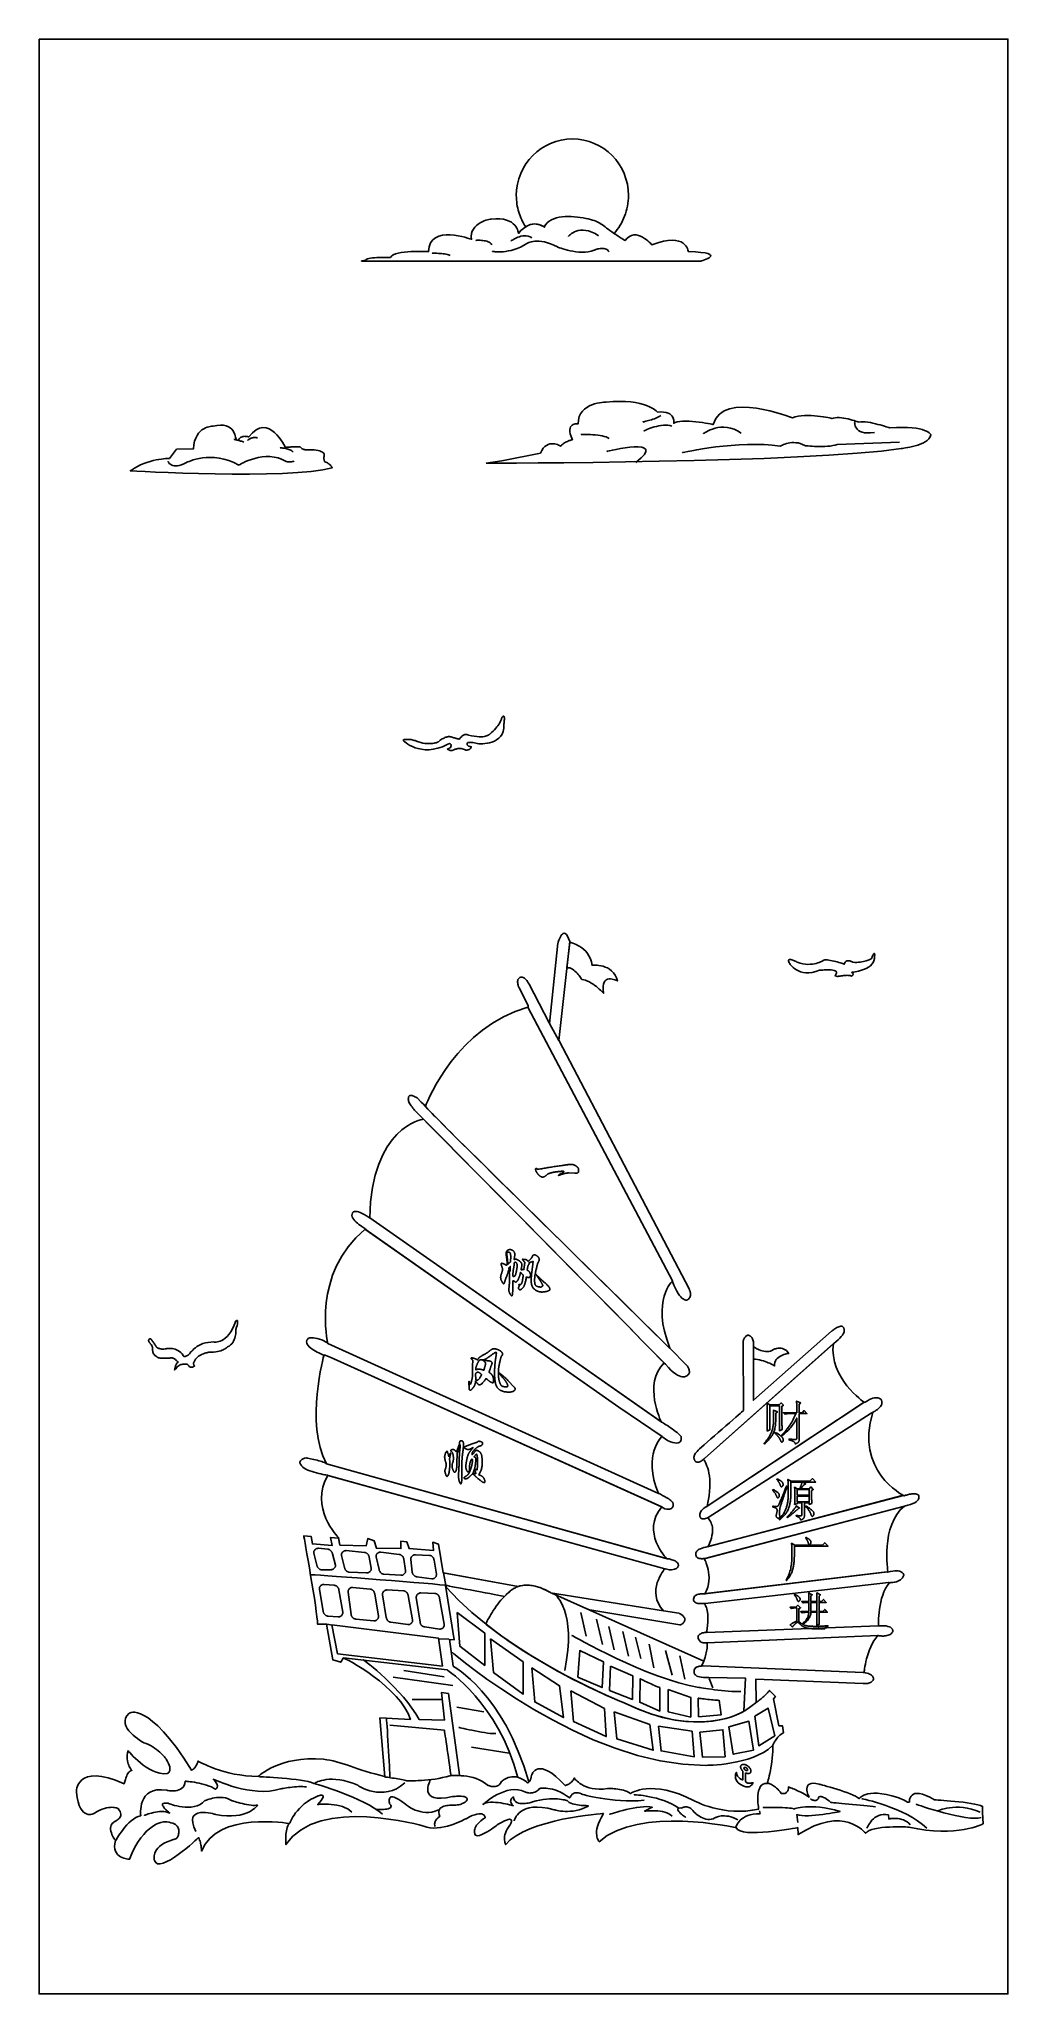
# Model space of a CAD drawing. Extents: x -45 to 45, y -91 to 91.
import ezdxf

# ---------------------------------------------------------------- set-up
doc = ezdxf.new("R2010")
doc.units = 0
doc.layers.get('0').update_dxf_attribs({"linetype": 'CONTINUOUS'})

msp = doc.modelspace()

# ---------------------------------------------------------------- linework, layer by layer
for points in [[(-44.8424, 90.5185), (44.8423, 90.5185), (44.8423, -90.5185), (-44.8424, -90.5185), (-44.8424, 90.5185)], [(4.5287, 81.2769), (4.5287, 81.2769), (5.0584, 81.2497), (5.5732, 81.17), (6.0702, 81.0405), (6.5471, 80.8639), (7.0009, 80.6426), (7.4292, 80.3797), (7.8293, 80.0774), (8.1986, 79.7389), (8.5342, 79.3663), (8.8337, 78.9627), (9.0943, 78.5305), (9.3136, 78.0727), (9.4886, 77.5915), (9.617, 77.09), (9.696, 76.5706), (9.723, 76.0362), (9.723, 76.0362), (9.717, 75.7848), (9.6994, 75.5366), (9.6704, 75.2916), (9.6304, 75.0502), (9.5794, 74.8125), (9.518, 74.579), (9.4462, 74.3497), (9.3645, 74.1252), (9.2727, 73.9053), (9.1717, 73.6908), (9.0614, 73.4817), (8.9423, 73.2784), (8.8143, 73.0809), (8.678, 72.8898), (8.5335, 72.7051), (8.3812, 72.5274), (8.3812, 72.5274), (8.3692, 72.5352), (8.3574, 72.5433), (8.3454, 72.5514), (8.3337, 72.5595), (8.3217, 72.5676), (8.3098, 72.5757), (8.2978, 72.5838), (8.286, 72.5922), (8.2739, 72.6003), (8.2619, 72.6087), (8.2499, 72.6169), (8.2379, 72.6253), (8.2256, 72.6336), (8.2136, 72.642), (8.2016, 72.6504), (8.1896, 72.6589), (8.1896, 72.6589), (8.0063, 72.788), (7.8413, 72.9078), (7.6914, 73.0186), (7.5539, 73.1212), (7.4255, 73.2158), (7.3036, 73.3034), (7.1849, 73.3842), (7.0667, 73.4592), (6.9457, 73.5283), (6.8193, 73.5926), (6.6843, 73.6524), (6.538, 73.7085), (6.377, 73.7611), (6.1987, 73.8111), (5.9999, 73.8588), (5.778, 73.905), (5.778, 73.905), (5.5258, 73.9508), (5.2607, 73.9927), (4.9856, 74.0284), (4.7039, 74.0566), (4.4182, 74.0749), (4.1322, 74.0817), (3.8486, 74.075), (3.5708, 74.0531), (3.3014, 74.0138), (3.0442, 73.9555), (2.8018, 73.8762), (2.5776, 73.7742), (2.3744, 73.6473), (2.1957, 73.4941), (2.0442, 73.3122), (1.9235, 73.1002), (1.9235, 73.1002), (1.9144, 73.1071), (1.8878, 73.1263), (1.8446, 73.1548), (1.7859, 73.1901), (1.7123, 73.2292), (1.6251, 73.2698), (1.525, 73.3087), (1.4131, 73.3436), (1.2901, 73.3713), (1.1572, 73.3894), (1.0152, 73.3951), (0.8651, 73.3858), (0.7077, 73.3584), (0.5442, 73.3106), (0.3753, 73.2393), (0.2022, 73.1422), (0.2022, 73.1422), (0.102, 73.2996), (0.0075, 73.4609), (-0.0813, 73.6258), (-0.1645, 73.7943), (-0.2417, 73.966), (-0.3131, 74.1409), (-0.3782, 74.3188), (-0.4372, 74.4998), (-0.4895, 74.6834), (-0.5354, 74.8697), (-0.5746, 75.0585), (-0.6071, 75.2499), (-0.6325, 75.4434), (-0.6508, 75.6391), (-0.6619, 75.8367), (-0.6657, 76.0362), (-0.6657, 76.0362), (-0.6387, 76.5706), (-0.5598, 77.09), (-0.4314, 77.5915), (-0.2564, 78.0727), (-0.0372, 78.5305), (0.2234, 78.9627), (0.5228, 79.3663), (0.8586, 79.7389), (1.2277, 80.0774), (1.6278, 80.3797), (2.056, 80.6426), (2.51, 80.8639), (2.9867, 81.0405), (3.4839, 81.17), (3.9987, 81.2497), (4.5287, 81.2769)], [(-15.0052, 69.9432), (16.3773, 69.9432), (16.3773, 69.9432), (16.4075, 69.952), (16.4891, 69.9772), (16.6082, 70.0166), (16.751, 70.0682), (16.9033, 70.1294), (17.0516, 70.1985), (17.1818, 70.2731), (17.2802, 70.3511), (17.3326, 70.4302), (17.3254, 70.5084), (17.2445, 70.5833), (17.0763, 70.6532), (16.8065, 70.7155), (16.4217, 70.7682), (15.9077, 70.8091), (15.2509, 70.8363), (15.2509, 70.8363), (15.2481, 70.8571), (15.2372, 70.9148), (15.2139, 71.0019), (15.1743, 71.1112), (15.1138, 71.235), (15.0285, 71.3662), (14.914, 71.4972), (14.7664, 71.6209), (14.5811, 71.7295), (14.3543, 71.816), (14.0816, 71.8728), (13.7591, 71.8926), (13.3822, 71.8679), (12.9471, 71.7915), (12.4494, 71.6558), (11.8851, 71.4537), (11.8851, 71.4537), (11.8683, 71.4733), (11.8202, 71.5276), (11.7433, 71.6091), (11.6407, 71.7109), (11.5148, 71.8254), (11.3687, 71.9456), (11.2049, 72.0642), (11.0266, 72.174), (10.8361, 72.2676), (10.6366, 72.3379), (10.4306, 72.3777), (10.2212, 72.3798), (10.0108, 72.3366), (9.8025, 72.2415), (9.599, 72.0867), (9.4032, 71.8654), (9.4032, 71.8654), (9.3965, 71.8693), (9.3772, 71.8812), (9.3458, 71.9005), (9.3032, 71.927), (9.25, 71.96), (9.1874, 71.9995), (9.1156, 72.0449), (9.0357, 72.096), (8.9481, 72.152), (8.854, 72.213), (8.7537, 72.2784), (8.6484, 72.3479), (8.5384, 72.421), (8.4249, 72.4975), (8.3083, 72.5769), (8.1896, 72.6589), (8.1896, 72.6589), (8.0063, 72.788), (7.8413, 72.9078), (7.6914, 73.0186), (7.5539, 73.1212), (7.4255, 73.2158), (7.3036, 73.3034), (7.1849, 73.3842), (7.0667, 73.4592), (6.9457, 73.5283), (6.8193, 73.5926), (6.6843, 73.6524), (6.538, 73.7085), (6.377, 73.7611), (6.1987, 73.8111), (5.9999, 73.8588), (5.778, 73.905), (5.778, 73.905), (5.5258, 73.9508), (5.2607, 73.9927), (4.9856, 74.0284), (4.7039, 74.0566), (4.4182, 74.0749), (4.1322, 74.0817), (3.8486, 74.075), (3.5708, 74.0531), (3.3014, 74.0138), (3.0442, 73.9555), (2.8018, 73.8762), (2.5776, 73.7742), (2.3744, 73.6473), (2.1957, 73.4941), (2.0442, 73.3122), (1.9235, 73.1002), (1.9235, 73.1002), (1.9098, 73.1105), (1.87, 73.1384), (1.8057, 73.1785), (1.7189, 73.2261), (1.6109, 73.2756), (1.484, 73.3225), (1.3396, 73.3614), (1.1797, 73.3874), (1.0055, 73.3951), (0.8194, 73.3798), (0.6227, 73.3361), (0.4174, 73.2593), (0.2049, 73.1439), (-0.0125, 72.9852), (-0.2335, 72.7779), (-0.4564, 72.5171), (-0.4564, 72.5171), (-0.458, 72.535), (-0.4654, 72.5857), (-0.4818, 72.6639), (-0.5105, 72.7646), (-0.5546, 72.8824), (-0.6176, 73.0125), (-0.7027, 73.1496), (-0.8133, 73.2888), (-0.9524, 73.4245), (-1.1236, 73.552), (-1.3299, 73.666), (-1.575, 73.7615), (-1.8617, 73.8331), (-2.1938, 73.876), (-2.5741, 73.8849), (-3.0063, 73.8548), (-3.0063, 73.8548), (-3.0295, 73.8508), (-3.0948, 73.8384), (-3.1957, 73.8158), (-3.326, 73.7819), (-3.4788, 73.7349), (-3.648, 73.6738), (-3.8269, 73.597), (-4.0093, 73.5032), (-4.1882, 73.3907), (-4.3575, 73.2584), (-4.5107, 73.1048), (-4.6414, 72.9286), (-4.7428, 72.7281), (-4.8089, 72.5022), (-4.8328, 72.2494), (-4.8083, 71.9683), (-4.8083, 71.9683), (-4.8525, 71.9845), (-4.9777, 72.0279), (-5.1723, 72.09), (-5.4249, 72.1628), (-5.7238, 72.2376), (-6.0578, 72.3064), (-6.415, 72.3608), (-6.7844, 72.3927), (-7.1539, 72.3934), (-7.5124, 72.355), (-7.8482, 72.269), (-8.1501, 72.1274), (-8.4062, 71.9214), (-8.6053, 71.6432), (-8.7357, 71.2841), (-8.7861, 70.8363), (-8.7861, 70.8363), (-8.8212, 70.8384), (-8.9212, 70.8436), (-9.0773, 70.8501), (-9.2811, 70.8566), (-9.5238, 70.8608), (-9.7971, 70.8615), (-10.0923, 70.8567), (-10.401, 70.8448), (-10.7142, 70.824), (-11.0238, 70.7927), (-11.3209, 70.749), (-11.5973, 70.6915), (-11.844, 70.6182), (-12.0529, 70.5276), (-12.215, 70.4179), (-12.322, 70.2875), (-12.322, 70.2875), (-12.3449, 70.2885), (-12.4101, 70.2912), (-12.5118, 70.2946), (-12.6449, 70.2981), (-12.8032, 70.3007), (-12.9816, 70.3018), (-13.1743, 70.3005), (-13.3759, 70.296), (-13.5805, 70.2873), (-13.7828, 70.2739), (-13.977, 70.2548), (-14.1579, 70.2295), (-14.3194, 70.1967), (-14.4564, 70.1561), (-14.563, 70.1065), (-14.6339, 70.0474), (-14.6339, 70.0474), (-14.681, 70.0264), (-14.7247, 70.011), (-14.7648, 70.0001), (-14.8015, 69.9934), (-14.8347, 69.9896), (-14.8649, 69.9884), (-14.8917, 69.9887), (-14.9157, 69.9901), (-14.9364, 69.9915), (-14.9543, 69.9924), (-14.9693, 69.9918), (-14.9817, 69.9893), (-14.9912, 69.9838), (-14.9983, 69.9748), (-15.0028, 69.9615), (-15.0052, 69.9432)], [(4.1541, 72.2479), (4.1541, 72.2479), (4.1657, 72.2617), (4.2006, 72.2996), (4.2584, 72.356), (4.339, 72.4259), (4.4417, 72.5032), (4.5665, 72.583), (4.7129, 72.6596), (4.8809, 72.7277), (5.0696, 72.7815), (5.2792, 72.8161), (5.5092, 72.8256), (5.7594, 72.8049), (6.0293, 72.7482), (6.3187, 72.6504), (6.6273, 72.5058), (6.9549, 72.3093)], [(-8.4497, 70.6814), (-8.4497, 70.6814), (-8.4345, 70.6816), (-8.3914, 70.6821), (-8.3237, 70.6824), (-8.2351, 70.6823), (-8.1287, 70.6808), (-8.0081, 70.6779), (-7.8767, 70.673), (-7.738, 70.6659), (-7.5952, 70.6556), (-7.4521, 70.6422), (-7.3118, 70.6249), (-7.1781, 70.6035), (-7.054, 70.5773), (-6.9433, 70.546), (-6.8491, 70.5091), (-6.7753, 70.4664)], [(-4.4007, 71.8793), (-4.4007, 71.8793), (-4.3869, 71.8801), (-4.3478, 71.8822), (-4.2865, 71.8843), (-4.2065, 71.8859), (-4.1106, 71.8855), (-4.0024, 71.8824), (-3.8848, 71.8755), (-3.7613, 71.8639), (-3.6346, 71.8464), (-3.5085, 71.8222), (-3.386, 71.7902), (-3.2703, 71.7496), (-3.1644, 71.6992), (-3.0719, 71.6382), (-2.9957, 71.5654), (-2.9393, 71.48)], [(-2.8785, 70.8657), (-2.8785, 70.8657), (-2.8606, 70.8621), (-2.8085, 70.8532), (-2.7242, 70.8414), (-2.6101, 70.8296), (-2.468, 70.8199), (-2.3004, 70.8153), (-2.1091, 70.8181), (-1.8966, 70.8311), (-1.6645, 70.8564), (-1.4155, 70.897), (-1.1515, 70.9553), (-0.8747, 71.034), (-0.5871, 71.1355), (-0.2911, 71.2624), (0.0113, 71.4173), (0.3181, 71.6029), (0.3181, 71.6029), (0.3301, 71.6098), (0.366, 71.6286), (0.4253, 71.6558), (0.5078, 71.6883), (0.6127, 71.7223), (0.7401, 71.755), (0.8893, 71.7828), (1.0601, 71.8025), (1.2517, 71.8105), (1.464, 71.8037), (1.6966, 71.7787), (1.9491, 71.7323), (2.2209, 71.6609), (2.5119, 71.5616), (2.8214, 71.4306), (3.1494, 71.265), (3.1494, 71.265), (3.1719, 71.2557), (3.2371, 71.2303), (3.3411, 71.1917), (3.4804, 71.1435), (3.6509, 71.0884), (3.8492, 71.03), (4.0713, 70.9712), (4.3138, 70.9155), (4.5724, 70.8657), (4.8439, 70.8254), (5.1241, 70.7975), (5.4098, 70.7854), (5.6966, 70.792), (5.9813, 70.8209), (6.2598, 70.8751), (6.5287, 70.9578), (6.5287, 70.9578), (6.5403, 70.9631), (6.5738, 70.9775), (6.6265, 70.9987), (6.696, 71.0244), (6.7797, 71.0519), (6.8753, 71.0791), (6.9801, 71.1035), (7.0918, 71.1228), (7.2075, 71.1343), (7.3253, 71.1361), (7.4422, 71.1255), (7.556, 71.1003), (7.664, 71.0578), (7.7639, 70.996), (7.853, 70.9122), (7.9291, 70.8043)], [(-1.1432, 71.8179), (-1.1432, 71.8179), (-1.1316, 71.827), (-1.0982, 71.8524), (-1.0443, 71.8908), (-0.9719, 71.9392), (-0.8821, 71.9941), (-0.777, 72.0526), (-0.6579, 72.1113), (-0.5266, 72.1672), (-0.3844, 72.2168), (-0.2332, 72.2571), (-0.0746, 72.2849), (0.0898, 72.2972), (0.2585, 72.2904), (0.4301, 72.2616), (0.6026, 72.2074), (0.7748, 72.125)], [(-3.4498, 51.2453), (-3.4498, 51.2453), (-3.1117, 51.2456), (-2.1479, 51.2479), (-0.6334, 51.2542), (1.3566, 51.2665), (3.747, 51.2866), (6.4628, 51.3169), (9.4287, 51.359), (12.5696, 51.4152), (15.8101, 51.487), (19.0754, 51.577), (22.29, 51.6868), (25.3792, 51.8186), (28.2673, 51.9742), (30.8796, 52.1558), (33.1406, 52.3652), (34.9755, 52.6046), (34.9755, 52.6046), (35.0033, 52.6072), (35.0825, 52.6158), (35.2059, 52.6313), (35.367, 52.6546), (35.5585, 52.6863), (35.7739, 52.7277), (36.0062, 52.7793), (36.2486, 52.8424), (36.4939, 52.9173), (36.7357, 53.0053), (36.9668, 53.1071), (37.1807, 53.2238), (37.3701, 53.3559), (37.5284, 53.5047), (37.6486, 53.6708), (37.724, 53.8552), (37.724, 53.8552), (37.7194, 53.8654), (37.7031, 53.8943), (37.6708, 53.9385), (37.6186, 53.9953), (37.5419, 54.0611), (37.4368, 54.1332), (37.2989, 54.2082), (37.1244, 54.2833), (36.9085, 54.3549), (36.6476, 54.4205), (36.3371, 54.4766), (35.9732, 54.5203), (35.5513, 54.5482), (35.0676, 54.5576), (34.5177, 54.545), (33.8976, 54.5077), (33.8976, 54.5077), (33.8755, 54.5155), (33.8123, 54.5376), (33.7123, 54.5717), (33.58, 54.6155), (33.4194, 54.6664), (33.2352, 54.7226), (33.0315, 54.7814), (32.8129, 54.8407), (32.5833, 54.8979), (32.3475, 54.9509), (32.1095, 54.9973), (31.874, 55.0351), (31.6449, 55.0616), (31.427, 55.0747), (31.2242, 55.072), (31.0413, 55.0514), (31.0413, 55.0514), (31.0205, 55.0585), (30.9612, 55.0787), (30.8677, 55.1093), (30.7448, 55.1481), (30.5964, 55.1925), (30.4273, 55.2405), (30.2417, 55.2893), (30.0442, 55.3368), (29.8389, 55.3802), (29.6306, 55.4176), (29.4235, 55.4463), (29.2223, 55.4642), (29.031, 55.4684), (28.8543, 55.4571), (28.6966, 55.4275), (28.5623, 55.3776), (28.5623, 55.3776), (28.5353, 55.3841), (28.4578, 55.4021), (28.3347, 55.429), (28.1714, 55.4624), (27.9726, 55.4995), (27.7436, 55.538), (27.4893, 55.5751), (27.2149, 55.6086), (26.925, 55.6355), (26.6253, 55.6536), (26.3204, 55.6601), (26.0157, 55.6528), (25.7159, 55.6287), (25.4263, 55.5856), (25.1518, 55.5208), (24.8976, 55.432), (24.8976, 55.432), (24.8247, 55.4604), (24.618, 55.5378), (24.295, 55.6515), (23.8736, 55.7896), (23.3712, 55.9392), (22.8058, 56.0884), (22.1948, 56.2247), (21.5562, 56.3359), (20.9072, 56.4092), (20.266, 56.4327), (19.65, 56.3939), (19.077, 56.2806), (18.5645, 56.0802), (18.1305, 55.7805), (17.7924, 55.3692), (17.5682, 54.8339), (17.5682, 54.8339), (17.5335, 54.8404), (17.435, 54.8585), (17.2807, 54.8857), (17.0789, 54.9196), (16.8374, 54.9574), (16.5648, 54.9971), (16.2689, 55.036), (15.9581, 55.0717), (15.6401, 55.1015), (15.3234, 55.1231), (15.016, 55.1341), (14.7261, 55.132), (14.4616, 55.1141), (14.2311, 55.0783), (14.0422, 55.0219), (13.9035, 54.9427), (13.9035, 54.9427), (13.906, 54.956), (13.9115, 54.9937), (13.9165, 55.0519), (13.9177, 55.127), (13.9115, 55.215), (13.8948, 55.3125), (13.864, 55.4154), (13.8159, 55.5203), (13.7467, 55.6231), (13.6534, 55.7204), (13.5325, 55.8082), (13.3806, 55.883), (13.1941, 55.9408), (12.97, 55.9781), (12.7045, 55.9909), (12.3946, 55.9757), (12.3946, 55.9757), (12.3815, 55.9901), (12.341, 56.0309), (12.2708, 56.0935), (12.1688, 56.1736), (12.0325, 56.2666), (11.8601, 56.3684), (11.6491, 56.4745), (11.3975, 56.5806), (11.1027, 56.682), (10.7629, 56.7747), (10.3757, 56.8541), (9.939, 56.9161), (9.4503, 56.9559), (8.9078, 56.9695), (8.309, 56.9523), (7.652, 56.9001), (7.652, 56.9001), (7.6222, 56.8996), (7.5385, 56.8961), (7.4084, 56.8867), (7.2401, 56.8686), (7.041, 56.8386), (6.8191, 56.7939), (6.5822, 56.7314), (6.3383, 56.6486), (6.0948, 56.5419), (5.8598, 56.4088), (5.6411, 56.2462), (5.4465, 56.0513), (5.2837, 55.8209), (5.1607, 55.5522), (5.0852, 55.2423), (5.0652, 54.8883), (5.0652, 54.8883), (5.0507, 54.8896), (5.011, 54.892), (4.9506, 54.8924), (4.8748, 54.8882), (4.788, 54.8762), (4.6955, 54.8537), (4.602, 54.8178), (4.5127, 54.7659), (4.4319, 54.6946), (4.365, 54.6014), (4.3167, 54.4833), (4.292, 54.3377), (4.2956, 54.1613), (4.3326, 53.9515), (4.4078, 53.7054), (4.5263, 53.4202), (4.5263, 53.4202), (4.5165, 53.4176), (4.4887, 53.4101), (4.4451, 53.3975), (4.3881, 53.3802), (4.3195, 53.358), (4.2419, 53.3312), (4.1573, 53.2997), (4.0681, 53.2638), (3.9761, 53.2232), (3.884, 53.1784), (3.7937, 53.1292), (3.7077, 53.076), (3.6278, 53.0184), (3.5565, 52.9569), (3.4959, 52.8914), (3.4484, 52.8221), (3.4484, 52.8221), (3.4342, 52.8308), (3.3938, 52.8542), (3.3296, 52.8875), (3.2445, 52.9265), (3.1409, 52.9663), (3.0219, 53.0027), (2.8899, 53.0308), (2.7477, 53.0464), (2.5977, 53.0446), (2.443, 53.0212), (2.286, 52.9714), (2.1296, 52.8909), (1.9762, 52.7749), (1.8287, 52.6191), (1.6898, 52.4188), (1.5622, 52.1697), (-1.9947, 51.4628), (-3.4498, 51.2453)], [(-36.4268, 50.5379), (-36.4268, 50.5379), (-36.2599, 50.5284), (-35.7846, 50.5027), (-35.0381, 50.4651), (-34.058, 50.42), (-32.8816, 50.3714), (-31.5467, 50.3237), (-30.0905, 50.281), (-28.5506, 50.2479), (-26.9642, 50.228), (-25.3691, 50.2262), (-23.8025, 50.2464), (-22.3022, 50.2931), (-20.9053, 50.3702), (-19.6495, 50.4822), (-18.5722, 50.6333), (-17.711, 50.8278), (-17.711, 50.8278), (-17.7131, 50.8322), (-17.7196, 50.8451), (-17.7307, 50.8654), (-17.7468, 50.8923), (-17.7678, 50.9245), (-17.7942, 50.9615), (-17.826, 51.0019), (-17.8636, 51.0452), (-17.9069, 51.09), (-17.9564, 51.1356), (-18.0122, 51.181), (-18.0746, 51.2253), (-18.1436, 51.2673), (-18.2197, 51.3064), (-18.3029, 51.3414), (-18.3936, 51.3715), (-18.3936, 51.3715), (-18.3951, 51.374), (-18.3997, 51.382), (-18.4065, 51.395), (-18.4153, 51.4132), (-18.425, 51.4363), (-18.4354, 51.4643), (-18.4458, 51.497), (-18.4556, 51.5347), (-18.464, 51.5767), (-18.4708, 51.6234), (-18.4752, 51.6744), (-18.4767, 51.7299), (-18.4745, 51.7895), (-18.4683, 51.8533), (-18.4573, 51.9211), (-18.441, 51.993), (-18.441, 51.993), (-18.44, 51.9986), (-18.4391, 52.0147), (-18.4408, 52.0395), (-18.4479, 52.0719), (-18.4628, 52.11), (-18.4884, 52.1527), (-18.5272, 52.1981), (-18.5819, 52.2451), (-18.6549, 52.2917), (-18.7493, 52.3369), (-18.8673, 52.3788), (-19.012, 52.4163), (-19.1856, 52.4475), (-19.3911, 52.4712), (-19.6308, 52.4857), (-19.9077, 52.4897), (-19.9077, 52.4897), (-19.9123, 52.4883), (-19.926, 52.485), (-19.9478, 52.4807), (-19.9775, 52.4763), (-20.0139, 52.4726), (-20.0568, 52.4709), (-20.1053, 52.4719), (-20.1589, 52.4767), (-20.2166, 52.4858), (-20.2781, 52.5006), (-20.3425, 52.5218), (-20.4095, 52.5507), (-20.4779, 52.5877), (-20.5475, 52.6341), (-20.6174, 52.6907), (-20.6872, 52.7587), (-20.6872, 52.7587), (-20.6995, 52.7587), (-20.7347, 52.7589), (-20.7899, 52.7589), (-20.8624, 52.759), (-20.949, 52.7584), (-21.0472, 52.7575), (-21.154, 52.7558), (-21.2666, 52.7535), (-21.3819, 52.7499), (-21.4974, 52.7454), (-21.6099, 52.7395), (-21.7169, 52.7324), (-21.8152, 52.7236), (-21.9023, 52.7131), (-21.975, 52.7006), (-22.0308, 52.6863), (-22.0308, 52.6863), (-22.0489, 52.7237), (-22.1022, 52.8273), (-22.1884, 52.9834), (-22.3059, 53.1787), (-22.4523, 53.3995), (-22.626, 53.6326), (-22.8246, 53.8644), (-23.0465, 54.0817), (-23.2892, 54.2705), (-23.5513, 54.4177), (-23.8304, 54.5097), (-24.1247, 54.5333), (-24.432, 54.4746), (-24.7506, 54.3205), (-25.0782, 54.0573), (-25.4131, 53.6718), (-25.4131, 53.6718), (-25.4212, 53.6744), (-25.4446, 53.6814), (-25.4814, 53.6912), (-25.5299, 53.7025), (-25.5882, 53.7136), (-25.6548, 53.7232), (-25.7278, 53.7298), (-25.8055, 53.7319), (-25.8859, 53.7278), (-25.9676, 53.7164), (-26.0486, 53.6959), (-26.1273, 53.6651), (-26.2017, 53.6222), (-26.2703, 53.5661), (-26.3312, 53.4951), (-26.3828, 53.4078), (-26.6081, 53.3782), (-26.6081, 53.3782), (-26.609, 53.3988), (-26.6142, 53.4568), (-26.6262, 53.5457), (-26.6482, 53.6594), (-26.6827, 53.7914), (-26.733, 53.9357), (-26.8017, 54.0858), (-26.892, 54.2356), (-27.0064, 54.3786), (-27.148, 54.5087), (-27.3197, 54.6196), (-27.5245, 54.7051), (-27.765, 54.7586), (-28.0443, 54.7743), (-28.3652, 54.7456), (-28.7308, 54.6665), (-28.7308, 54.6665), (-28.7499, 54.6666), (-28.8043, 54.665), (-28.889, 54.6582), (-28.9994, 54.6429), (-29.1303, 54.6155), (-29.2772, 54.5729), (-29.4351, 54.5114), (-29.5993, 54.428), (-29.7646, 54.3189), (-29.9266, 54.1811), (-30.0803, 54.0109), (-30.2208, 53.8053), (-30.3433, 53.5605), (-30.4431, 53.2733), (-30.5152, 52.9403), (-30.555, 52.5584), (-32.1138, 52.5417), (-32.7771, 51.6884), (-32.7771, 51.6884), (-32.8014, 51.6877), (-32.8716, 51.6848), (-32.9834, 51.6782), (-33.1326, 51.6666), (-33.3146, 51.6483), (-33.5256, 51.6221), (-33.761, 51.5863), (-34.0167, 51.5398), (-34.2882, 51.4807), (-34.5714, 51.408), (-34.862, 51.3199), (-35.1558, 51.2153), (-35.4482, 51.0924), (-35.7354, 50.95), (-36.0128, 50.7866), (-36.2763, 50.6008), (-36.4268, 50.5379)], [(11.0472, 55.0514), (11.0472, 55.0514), (11.0605, 55.0544), (11.099, 55.0636), (11.1597, 55.0784), (11.24, 55.0988), (11.3368, 55.1242), (11.4478, 55.1544), (11.5699, 55.1891), (11.7006, 55.228), (11.8367, 55.2706), (11.9759, 55.3167), (12.1152, 55.366), (12.2521, 55.4183), (12.3834, 55.473), (12.5067, 55.53), (12.619, 55.5889), (12.7179, 55.6495)], [(11.155, 54.2358), (11.155, 54.2358), (11.1739, 54.2447), (11.2285, 54.27), (11.3151, 54.3084), (11.4303, 54.3572), (11.5702, 54.4131), (11.7318, 54.4736), (11.911, 54.5355), (12.1048, 54.596), (12.3091, 54.6517), (12.5206, 54.7003), (12.7357, 54.7383), (12.9511, 54.7633), (13.1628, 54.7718), (13.3676, 54.7613), (13.5617, 54.7285), (13.7419, 54.6708)], [(16.6521, 53.964), (16.6521, 53.964), (16.6718, 53.9789), (16.7296, 54.0198), (16.8228, 54.0807), (16.9492, 54.1559), (17.1061, 54.2392), (17.2914, 54.3251), (17.5022, 54.4075), (17.7366, 54.4805), (17.9915, 54.538), (18.265, 54.5745), (18.5543, 54.5838), (18.8573, 54.5603), (19.1712, 54.4977), (19.4938, 54.3905), (19.8225, 54.2326), (20.1551, 54.0183)], [(30.6641, 55.1058), (30.6641, 55.1058), (30.6621, 55.0912), (30.6587, 55.0502), (30.6575, 54.987), (30.6623, 54.906), (30.6764, 54.8112), (30.7037, 54.707), (30.7477, 54.5976), (30.8122, 54.4872), (30.9004, 54.3798), (31.0165, 54.2799), (31.1638, 54.1916), (31.346, 54.1193), (31.5667, 54.0668), (31.8296, 54.0389), (32.1382, 54.0394), (32.4964, 54.0727)], [(-26.7852, 53.442), (-26.7852, 53.442), (-26.7813, 53.4414), (-26.7701, 53.4397), (-26.7515, 53.4365), (-26.7258, 53.432), (-26.6928, 53.4257), (-26.6531, 53.4177), (-26.6065, 53.4077), (-26.5534, 53.3957), (-26.4934, 53.3811), (-26.4271, 53.3643), (-26.3544, 53.3448), (-26.2758, 53.3226), (-26.1909, 53.2973), (-26.1001, 53.2691), (-26.0035, 53.2375), (-25.9014, 53.2027)], [(-25.5349, 53.355), (-25.5349, 53.355), (-25.5282, 53.3599), (-25.5092, 53.374), (-25.4789, 53.3953), (-25.4388, 53.4222), (-25.3899, 53.4527), (-25.3336, 53.4855), (-25.2709, 53.5186), (-25.2034, 53.5506), (-25.1318, 53.5793), (-25.0579, 53.6033), (-24.9825, 53.6207), (-24.9073, 53.6301), (-24.8329, 53.6294), (-24.7611, 53.6171), (-24.6929, 53.5914), (-24.6295, 53.5507)], [(-22.5169, 52.659), (-22.5169, 52.659), (-22.5061, 52.6586), (-22.4756, 52.6572), (-22.4277, 52.6543), (-22.3649, 52.6497), (-22.2895, 52.6424), (-22.2041, 52.6324), (-22.1111, 52.619), (-22.0129, 52.6018), (-21.9118, 52.5801), (-21.8104, 52.5537), (-21.7111, 52.522), (-21.6164, 52.4846), (-21.5285, 52.4408), (-21.4502, 52.3904), (-21.3835, 52.3327), (-21.3313, 52.2675)], [(5.3347, 53.9096), (5.3347, 53.9096), (5.3577, 53.91), (5.4236, 53.911), (5.5271, 53.9117), (5.663, 53.9113), (5.8259, 53.9088), (6.0109, 53.9038), (6.2125, 53.8952), (6.4259, 53.8824), (6.6453, 53.8643), (6.866, 53.8405), (7.0825, 53.8098), (7.2898, 53.7719), (7.4824, 53.7254), (7.6555, 53.6701), (7.8035, 53.6048), (7.9215, 53.529)], [(7.7059, 52.3328), (7.7059, 52.3328), (7.771, 52.3486), (7.952, 52.3909), (8.2269, 52.4516), (8.574, 52.523), (8.9711, 52.5967), (9.3967, 52.6652), (9.8287, 52.7203), (10.2455, 52.7541), (10.6247, 52.7584), (10.945, 52.7256), (11.1843, 52.6474), (11.3208, 52.5162), (11.3324, 52.3236), (11.1975, 52.0621), (10.8941, 51.7234), (10.4005, 51.2997)], [(14.7119, 52.224), (14.7119, 52.224), (14.7715, 52.2372), (14.9439, 52.2741), (15.2194, 52.3303), (15.5884, 52.4015), (16.0409, 52.483), (16.5676, 52.5708), (17.1584, 52.6603), (17.8039, 52.7473), (18.494, 52.827), (19.2194, 52.8955), (19.9702, 52.9482), (20.7368, 52.9808), (21.5092, 52.9888), (22.2781, 52.968), (23.0335, 52.9138), (23.7658, 52.8221), (23.7658, 52.8221), (23.7793, 52.8298), (23.8188, 52.8511), (23.8821, 52.8828), (23.9678, 52.9222), (24.0735, 52.9659), (24.1976, 53.0112), (24.3382, 53.0548), (24.4933, 53.0939), (24.6609, 53.1252), (24.8393, 53.1459), (25.0265, 53.1529), (25.2208, 53.1432), (25.42, 53.1136), (25.6225, 53.0614), (25.8262, 52.9832), (26.0293, 52.8765), (26.0293, 52.8765), (26.0518, 52.8734), (26.1169, 52.8655), (26.2199, 52.8538), (26.3568, 52.8399), (26.5228, 52.8249), (26.714, 52.8104), (26.9259, 52.7977), (27.1543, 52.7881), (27.3944, 52.7828), (27.6423, 52.7834), (27.8934, 52.7912), (28.1436, 52.8076), (28.3883, 52.8337), (28.6235, 52.8712), (28.8446, 52.9212), (29.0473, 52.9852), (34.8138, 53.2027)], [(-32.9074, 51.3976), (-32.9074, 51.3976), (-32.9033, 51.3881), (-32.8907, 51.3625), (-32.8681, 51.3241), (-32.8349, 51.2768), (-32.7895, 51.2238), (-32.7311, 51.1692), (-32.6584, 51.1161), (-32.5705, 51.0686), (-32.466, 51.0296), (-32.3441, 51.0034), (-32.2035, 50.9932), (-32.0433, 51.0029), (-31.8621, 51.0357), (-31.6591, 51.0957), (-31.4329, 51.186), (-31.1828, 51.3106), (-31.1828, 51.3106), (-31.1562, 51.3236), (-31.0787, 51.3591), (-30.9532, 51.4113), (-30.7829, 51.475), (-30.5706, 51.544), (-30.3198, 51.6132), (-30.0332, 51.6767), (-29.7142, 51.7292), (-29.3653, 51.7646), (-28.9901, 51.7777), (-28.5914, 51.7627), (-28.1725, 51.7142), (-27.7361, 51.6262), (-27.2856, 51.4936), (-26.8238, 51.3104), (-26.3541, 51.0713), (-26.3541, 51.0713), (-26.326, 51.088), (-26.2447, 51.1343), (-26.1146, 51.2038), (-25.9401, 51.2904), (-25.7254, 51.3877), (-25.4752, 51.4898), (-25.1937, 51.5902), (-24.8855, 51.683), (-24.5545, 51.7615), (-24.2056, 51.8199), (-23.843, 51.8518), (-23.4711, 51.8512), (-23.0941, 51.8115), (-22.7168, 51.7269), (-22.3432, 51.5909), (-21.978, 51.3976), (-21.978, 51.3976), (-21.9742, 51.3966), (-21.9632, 51.394), (-21.9452, 51.3901), (-21.9209, 51.3856), (-21.8902, 51.3806), (-21.8539, 51.3757), (-21.812, 51.3711), (-21.765, 51.3676), (-21.7131, 51.3651), (-21.6568, 51.3645), (-21.5963, 51.3659), (-21.5323, 51.3699), (-21.4646, 51.3767), (-21.394, 51.387), (-21.3206, 51.401), (-21.2451, 51.4193)], [(-11.1515, 25.5761), (-11.1515, 25.5761), (-11.1326, 25.5574), (-11.0771, 25.5062), (-10.9859, 25.4291), (-10.8602, 25.3332), (-10.7009, 25.225), (-10.5094, 25.1117), (-10.2866, 25), (-10.0338, 24.8968), (-9.7518, 24.8086), (-9.4419, 24.7428), (-9.1051, 24.7058), (-8.7428, 24.7048), (-8.3557, 24.7463), (-7.9452, 24.8374), (-7.5123, 24.9849), (-7.0581, 25.1957), (-7.0581, 25.1957), (-7.0528, 25.1987), (-7.0383, 25.207), (-7.0158, 25.2186), (-6.9873, 25.2321), (-6.954, 25.2456), (-6.9179, 25.2576), (-6.8801, 25.2663), (-6.8426, 25.2703), (-6.8066, 25.2675), (-6.7739, 25.2565), (-6.746, 25.2356), (-6.7247, 25.2032), (-6.7112, 25.1573), (-6.7075, 25.0967), (-6.7148, 25.0194), (-6.735, 24.924), (-6.735, 24.924), (-6.7368, 24.9227), (-6.7422, 24.9192), (-6.7508, 24.9135), (-6.7626, 24.9061), (-6.7771, 24.897), (-6.7944, 24.8866), (-6.814, 24.8751), (-6.8359, 24.8628), (-6.8594, 24.8496), (-6.8847, 24.8362), (-6.9114, 24.8226), (-6.9394, 24.8092), (-6.9681, 24.796), (-6.9978, 24.7834), (-7.0278, 24.7716), (-7.0581, 24.761), (-7.0581, 24.761), (-7.0546, 24.7587), (-7.0445, 24.7525), (-7.0284, 24.743), (-7.007, 24.7312), (-6.9805, 24.7173), (-6.95, 24.7025), (-6.9157, 24.6873), (-6.8785, 24.6726), (-6.8385, 24.6586), (-6.7967, 24.6467), (-6.7534, 24.6372), (-6.7096, 24.6309), (-6.6653, 24.6284), (-6.6216, 24.6308), (-6.5787, 24.6384), (-6.5375, 24.6523), (-6.5375, 24.6523), (-6.5306, 24.6562), (-6.5107, 24.6671), (-6.4786, 24.6833), (-6.4353, 24.7034), (-6.3812, 24.7256), (-6.3177, 24.7486), (-6.2452, 24.7706), (-6.1649, 24.7903), (-6.0772, 24.8058), (-5.9833, 24.8158), (-5.8839, 24.8185), (-5.78, 24.8127), (-5.6721, 24.7964), (-5.5615, 24.7683), (-5.4486, 24.7268), (-5.3346, 24.6704), (-5.3346, 24.6704), (-5.3292, 24.6702), (-5.3144, 24.6702), (-5.2912, 24.6707), (-5.261, 24.6726), (-5.225, 24.676), (-5.1849, 24.6817), (-5.1416, 24.6901), (-5.0967, 24.702), (-5.0512, 24.7175), (-5.0066, 24.7374), (-4.9642, 24.7622), (-4.9255, 24.7926), (-4.8915, 24.8287), (-4.8637, 24.8714), (-4.8433, 24.921), (-4.8319, 24.9783), (-4.8319, 24.9783), (-4.8378, 24.9789), (-4.8546, 24.9812), (-4.8802, 24.9852), (-4.9132, 24.9916), (-4.9511, 25.0002), (-4.9927, 25.0117), (-5.0357, 25.0261), (-5.0787, 25.0439), (-5.1193, 25.0652), (-5.1561, 25.0905), (-5.1871, 25.1199), (-5.2105, 25.154), (-5.2243, 25.1927), (-5.227, 25.2365), (-5.2165, 25.2857), (-5.191, 25.3406), (-5.191, 25.3406), (-5.1883, 25.3423), (-5.18, 25.347), (-5.1654, 25.3537), (-5.1441, 25.362), (-5.1151, 25.3704), (-5.0782, 25.3786), (-5.0325, 25.3854), (-4.9777, 25.3903), (-4.9128, 25.3919), (-4.8375, 25.3899), (-4.7511, 25.3832), (-4.6531, 25.371), (-4.5426, 25.3523), (-4.4193, 25.3266), (-4.2825, 25.2927), (-4.1317, 25.25), (-4.1317, 25.25), (-4.104, 25.2488), (-4.0262, 25.2475), (-3.9055, 25.2492), (-3.7495, 25.2575), (-3.5654, 25.2753), (-3.3609, 25.3062), (-3.1431, 25.3532), (-2.9198, 25.4197), (-2.6979, 25.5087), (-2.4853, 25.6239), (-2.2891, 25.7682), (-2.1169, 25.9452), (-1.9759, 26.1578), (-1.8739, 26.4095), (-1.818, 26.7035), (-1.8158, 27.0432), (-1.8158, 27.0432), (-1.8136, 27.057), (-1.808, 27.0955), (-1.8001, 27.1539), (-1.7913, 27.2277), (-1.7825, 27.3119), (-1.775, 27.4022), (-1.7699, 27.4938), (-1.7686, 27.582), (-1.7719, 27.662), (-1.7814, 27.7294), (-1.7981, 27.7793), (-1.8232, 27.8073), (-1.8577, 27.8083), (-1.9032, 27.7781), (-1.9605, 27.7118), (-2.0312, 27.6048), (-2.0312, 27.6048), (-2.0332, 27.5964), (-2.0399, 27.5721), (-2.0521, 27.533), (-2.071, 27.4802), (-2.097, 27.4144), (-2.1314, 27.3372), (-2.1749, 27.2492), (-2.2286, 27.1519), (-2.293, 27.0458), (-2.3693, 26.9324), (-2.4584, 26.8126), (-2.5612, 26.6877), (-2.6784, 26.5583), (-2.8111, 26.4258), (-2.96, 26.2912), (-3.1263, 26.1557), (-3.1263, 26.1557), (-3.1308, 26.15), (-3.1455, 26.1346), (-3.1715, 26.1115), (-3.2101, 26.0829), (-3.2623, 26.0506), (-3.3297, 26.0171), (-3.4133, 25.9841), (-3.5145, 25.9541), (-3.6342, 25.9287), (-3.774, 25.9105), (-3.9349, 25.9013), (-4.1184, 25.9034), (-4.3254, 25.9186), (-4.5574, 25.9493), (-4.8155, 25.9973), (-5.1012, 26.0651), (-5.1012, 26.0651), (-5.106, 26.0677), (-5.1204, 26.0747), (-5.1434, 26.0842), (-5.1746, 26.0947), (-5.2131, 26.1043), (-5.2583, 26.1117), (-5.3094, 26.115), (-5.366, 26.1126), (-5.4269, 26.1025), (-5.492, 26.0836), (-5.5603, 26.0537), (-5.6313, 26.0115), (-5.7041, 25.955), (-5.7781, 25.883), (-5.8526, 25.7934), (-5.9271, 25.6848), (-5.9271, 25.6848), (-5.9328, 25.686), (-5.9495, 25.6896), (-5.9762, 25.6956), (-6.0123, 25.7039), (-6.0566, 25.7142), (-6.1087, 25.7266), (-6.1674, 25.7409), (-6.2322, 25.7571), (-6.3017, 25.7748), (-6.3757, 25.7942), (-6.4529, 25.8151), (-6.5328, 25.8374), (-6.6143, 25.8608), (-6.6967, 25.8856), (-6.779, 25.9114), (-6.8606, 25.9383), (-6.8606, 25.9383), (-6.8668, 25.9375), (-6.8853, 25.935), (-6.9148, 25.9302), (-6.9547, 25.9227), (-7.0037, 25.9117), (-7.0611, 25.8971), (-7.1259, 25.8781), (-7.1972, 25.8545), (-7.2737, 25.8253), (-7.3549, 25.7905), (-7.4396, 25.7492), (-7.527, 25.7013), (-7.616, 25.646), (-7.7059, 25.5829), (-7.7954, 25.5114), (-7.884, 25.4312), (-7.884, 25.4312), (-7.8926, 25.4271), (-7.9184, 25.4162), (-7.9605, 25.4), (-8.0186, 25.3802), (-8.0916, 25.358), (-8.1792, 25.3355), (-8.2808, 25.314), (-8.3956, 25.2953), (-8.5229, 25.2806), (-8.6623, 25.2718), (-8.813, 25.2705), (-8.9746, 25.2783), (-9.1461, 25.2965), (-9.3272, 25.3271), (-9.517, 25.3714), (-9.7152, 25.4312), (-9.7152, 25.4312), (-9.7231, 25.4346), (-9.7461, 25.4442), (-9.7827, 25.4588), (-9.8318, 25.4778), (-9.8916, 25.4996), (-9.9612, 25.5236), (-10.0389, 25.5486), (-10.1236, 25.5737), (-10.2135, 25.5975), (-10.3077, 25.6194), (-10.4045, 25.638), (-10.5029, 25.6526), (-10.601, 25.6619), (-10.6979, 25.665), (-10.7921, 25.6609), (-10.8822, 25.6485), (-11.0724, 25.6637), (-11.1515, 25.5761)], [(2.4217, -0.6401), (3.1887, 6.804), (3.1887, 6.804), (3.1944, 6.8254), (3.2117, 6.8843), (3.2395, 6.9721), (3.2776, 7.0806), (3.3249, 7.2012), (3.3811, 7.3256), (3.4454, 7.4454), (3.5174, 7.5524), (3.5959, 7.6378), (3.6808, 7.6935), (3.7712, 7.7111), (3.8666, 7.6822), (3.9661, 7.5982), (4.0695, 7.4509), (4.1757, 7.2319), (4.2845, 6.9329), (3.2618, -2.2247), (2.4217, -0.6401)], [(4.2762, 6.8587), (4.2941, 6.8634), (4.2941, 6.8634), (4.3141, 6.8596), (4.3715, 6.8471), (4.461, 6.8241), (4.5781, 6.7889), (4.7176, 6.7393), (4.8749, 6.6739), (5.045, 6.5906), (5.2232, 6.4877), (5.4044, 6.3632), (5.5839, 6.2155), (5.7567, 6.0427), (5.9182, 5.8429), (6.0632, 5.6143), (6.1873, 5.3551), (6.2852, 5.0635), (6.3523, 4.7379), (6.3523, 4.7379), (6.3738, 4.7401), (6.4352, 4.745), (6.5315, 4.7491), (6.6579, 4.7496), (6.8091, 4.7429), (6.9804, 4.7261), (7.1667, 4.6959), (7.3632, 4.6492), (7.5646, 4.5826), (7.7663, 4.4932), (7.9631, 4.3775), (8.1502, 4.2327), (8.3224, 4.0552), (8.475, 3.8423), (8.6029, 3.5904), (8.7012, 3.2965), (8.7012, 3.2965), (8.6827, 3.3055), (8.631, 3.3292), (8.5514, 3.3621), (8.4495, 3.3987), (8.3302, 3.4335), (8.1992, 3.4612), (8.0617, 3.4762), (7.9232, 3.4735), (7.7888, 3.447), (7.6641, 3.3918), (7.5543, 3.3021), (7.465, 3.1727), (7.4012, 2.9979), (7.3686, 2.7726), (7.3723, 2.4911), (7.4178, 2.1482), (7.4178, 2.1482), (7.4049, 2.1618), (7.368, 2.2007), (7.3089, 2.2611), (7.2296, 2.3398), (7.1319, 2.4329), (7.018, 2.5372), (6.8896, 2.649), (6.7488, 2.7651), (6.5973, 2.8815), (6.4375, 2.9951), (6.271, 3.1022), (6.0999, 3.1995), (5.926, 3.2831), (5.7515, 3.3499), (5.5781, 3.3961), (5.408, 3.4186), (5.408, 3.4186), (5.4, 3.4319), (5.3769, 3.4699), (5.3396, 3.5286), (5.2893, 3.6046), (5.2266, 3.6939), (5.1528, 3.793), (5.0687, 3.898), (4.9756, 4.0056), (4.8739, 4.1115), (4.765, 4.2125), (4.6497, 4.3048), (4.5293, 4.3847), (4.4044, 4.4483), (4.2762, 4.4923), (4.1455, 4.5127), (4.0135, 4.506), (4.2762, 6.8587)], [(27.7472, 5.1977), (27.7472, 5.1977), (27.7363, 5.1899), (27.7041, 5.1686), (27.6511, 5.1364), (27.578, 5.0965), (27.4851, 5.0513), (27.3732, 5.0039), (27.2428, 4.957), (27.0944, 4.9137), (26.9285, 4.8764), (26.7459, 4.8483), (26.5468, 4.832), (26.3323, 4.8306), (26.1024, 4.8465), (25.8581, 4.883), (25.5996, 4.9427), (25.3278, 5.0286), (25.3278, 5.0286), (25.3157, 5.0354), (25.2821, 5.0541), (25.2305, 5.0818), (25.1649, 5.1157), (25.0886, 5.1527), (25.0055, 5.1903), (24.9192, 5.2253), (24.8337, 5.2551), (24.7521, 5.2764), (24.6785, 5.2869), (24.6164, 5.2833), (24.5698, 5.263), (24.5419, 5.2229), (24.5368, 5.1603), (24.5579, 5.0723), (24.6092, 4.9561), (24.6092, 4.9561), (24.6187, 4.9396), (24.648, 4.8942), (24.6974, 4.8251), (24.7675, 4.7381), (24.8587, 4.6383), (24.9716, 4.5315), (25.1067, 4.4231), (25.2649, 4.3186), (25.446, 4.2232), (25.6512, 4.1428), (25.8806, 4.0827), (26.135, 4.0485), (26.4147, 4.0455), (26.7204, 4.0793), (27.0526, 4.1554), (27.4118, 4.2794), (27.4118, 4.2794), (27.4331, 4.2816), (27.4933, 4.2875), (27.5859, 4.2956), (27.7051, 4.3046), (27.8443, 4.3127), (27.9978, 4.3187), (28.159, 4.3211), (28.322, 4.3186), (28.4803, 4.3093), (28.6281, 4.2922), (28.7589, 4.2656), (28.8669, 4.2283), (28.9455, 4.1785), (28.9889, 4.115), (28.9907, 4.0363), (28.9449, 3.941), (28.8491, 3.7718), (29.0646, 3.6993), (29.0646, 3.6993), (29.077, 3.7019), (29.1122, 3.7092), (29.1672, 3.7201), (29.2393, 3.7336), (29.3251, 3.7485), (29.4219, 3.7642), (29.5267, 3.7793), (29.6364, 3.7929), (29.748, 3.8038), (29.8586, 3.8113), (29.9652, 3.814), (30.065, 3.8113), (30.1546, 3.8018), (30.2314, 3.7847), (30.2922, 3.7589), (30.3342, 3.7235), (30.3342, 3.7235), (30.3383, 3.7253), (30.3499, 3.731), (30.3672, 3.7402), (30.3888, 3.7529), (30.4127, 3.7685), (30.4377, 3.7871), (30.4619, 3.8084), (30.4839, 3.8322), (30.5017, 3.8581), (30.5142, 3.8862), (30.5194, 3.9161), (30.516, 3.9477), (30.502, 3.9806), (30.4762, 4.0148), (30.4367, 4.05), (30.3821, 4.086), (30.3821, 4.086), (30.4044, 4.0881), (30.4677, 4.0953), (30.5662, 4.1088), (30.6945, 4.1297), (30.8466, 4.159), (31.0173, 4.198), (31.2006, 4.2477), (31.3911, 4.3095), (31.5828, 4.3841), (31.7703, 4.473), (31.9479, 4.5771), (32.1101, 4.6977), (32.2509, 4.8358), (32.365, 4.9926), (32.4466, 5.1692), (32.4901, 5.3669), (32.4901, 5.3669), (32.5064, 5.5497), (32.512, 5.6849), (32.5078, 5.7773), (32.4955, 5.832), (32.4762, 5.8537), (32.4516, 5.8476), (32.4227, 5.8185), (32.3912, 5.7716), (32.3581, 5.7114), (32.325, 5.6433), (32.2932, 5.572), (32.2643, 5.5027), (32.2393, 5.44), (32.2198, 5.3892), (32.207, 5.3551), (32.2026, 5.3427), (32.2026, 5.3427), (32.1939, 5.338), (32.1687, 5.3251), (32.1275, 5.3052), (32.0715, 5.2799), (32.0009, 5.2501), (31.9169, 5.2176), (31.8201, 5.1835), (31.7115, 5.1493), (31.5913, 5.116), (31.4609, 5.0853), (31.3207, 5.0584), (31.1717, 5.0368), (31.0144, 5.0215), (30.8499, 5.0142), (30.6787, 5.0161), (30.5019, 5.0286), (30.5019, 5.0286), (30.4942, 5.033), (30.4727, 5.045), (30.4389, 5.0623), (30.3947, 5.0832), (30.3417, 5.1052), (30.2819, 5.1265), (30.2169, 5.1449), (30.1485, 5.1584), (30.0783, 5.1646), (30.0082, 5.1617), (29.9398, 5.1476), (29.8753, 5.1202), (29.8158, 5.0773), (29.7636, 5.0169), (29.7202, 4.9368), (29.6875, 4.8352), (29.6875, 4.8352), (29.6279, 4.8624), (29.5445, 4.8952), (29.4405, 4.9322), (29.3193, 4.9724), (29.1841, 5.0139), (29.0386, 5.0558), (28.8859, 5.0967), (28.7296, 5.1352), (28.5727, 5.1698), (28.4189, 5.1995), (28.2714, 5.2228), (28.1337, 5.2385), (28.0089, 5.245), (27.9008, 5.2414), (27.8123, 5.226), (27.7472, 5.1977)], [(0.4463, 0.8153), (0.4463, 1.0327), (-0.3975, 2.6448), (-0.3975, 2.6448), (-0.4021, 2.6541), (-0.4148, 2.6808), (-0.4332, 2.7226), (-0.4555, 2.7774), (-0.4791, 2.8428), (-0.5024, 2.9169), (-0.523, 2.9972), (-0.5388, 3.0817), (-0.5475, 3.1679), (-0.5472, 3.254), (-0.5357, 3.3375), (-0.511, 3.4164), (-0.4706, 3.4883), (-0.4128, 3.5512), (-0.3352, 3.6028), (-0.2359, 3.641), (-0.2359, 3.641), (-0.2319, 3.6421), (-0.2203, 3.6448), (-0.2015, 3.6474), (-0.176, 3.6486), (-0.144, 3.6465), (-0.106, 3.6399), (-0.0624, 3.6272), (-0.0137, 3.607), (0.0399, 3.5774), (0.098, 3.5374), (0.1601, 3.4851), (0.226, 3.4193), (0.295, 3.3381), (0.3671, 3.2404), (0.4415, 3.1244), (0.5182, 2.9889), (2.3853, -0.5794), (2.4257, -0.6009), (2.4217, -0.6401), (3.2618, -2.2247), (3.2701, -2.1501), (3.3009, -2.2639), (15.3296, -25.2315), (15.3296, -25.2315), (15.3336, -25.2388), (15.3447, -25.2601), (15.3608, -25.2939), (15.3803, -25.339), (15.401, -25.3937), (15.4213, -25.4568), (15.4392, -25.5269), (15.453, -25.6028), (15.4605, -25.6827), (15.4601, -25.7656), (15.4498, -25.8499), (15.428, -25.9344), (15.3924, -26.0175), (15.3415, -26.0981), (15.2733, -26.1746), (15.186, -26.2458), (15.186, -26.2458), (15.1785, -26.2487), (15.1567, -26.255), (15.1213, -26.2608), (15.0732, -26.2624), (15.013, -26.2556), (14.9416, -26.237), (14.8598, -26.2024), (14.7685, -26.1483), (14.6681, -26.0704), (14.5599, -25.9652), (14.4443, -25.8287), (14.3224, -25.6573), (14.1946, -25.4467), (14.0621, -25.1935), (13.9254, -24.8935), (13.7856, -24.5432), (13.7617, -24.5315), (13.7617, -24.5315), (13.767, -24.5259), (13.7722, -24.5209), (13.7769, -24.5162), (13.7815, -24.5119), (13.7856, -24.5078), (13.7895, -24.5043), (13.793, -24.501), (13.7963, -24.4982), (13.799, -24.4955), (13.8015, -24.4933), (13.8036, -24.4914), (13.8055, -24.49), (13.8069, -24.4887), (13.8079, -24.4879), (13.8085, -24.4874), (13.8088, -24.4873), (0.4332, 0.794), (0.4463, 0.8153)], [(-9.0844, -8.3283), (-9.0844, -8.3283), (-9.0051, -8.1307), (-8.8668, -7.8099), (-8.6674, -7.3813), (-8.405, -6.861), (-8.0773, -6.2641), (-7.6826, -5.6067), (-7.2187, -4.9043), (-6.6838, -4.1726), (-6.0755, -3.427), (-5.3922, -2.6835), (-4.6316, -1.9576), (-3.792, -1.2651), (-2.871, -0.6213), (-1.8669, -0.0424), (-0.7776, 0.4563), (0.3987, 0.8593), (13.8088, -24.4873), (13.8088, -24.4873), (13.7864, -24.5074), (13.7251, -24.5692), (13.6332, -24.6741), (13.5196, -24.8239), (13.3924, -25.0199), (13.2604, -25.2641), (13.1319, -25.5579), (13.0155, -25.9031), (12.9196, -26.3009), (12.8529, -26.7533), (12.8237, -27.2617), (12.8408, -27.8281), (12.9124, -28.4536), (13.0473, -29.1401), (13.2538, -29.8892), (13.5405, -30.7026), (13.5405, -30.7026), (13.5405, -30.7026), (13.5411, -30.7047), (13.542, -30.7069), (13.5429, -30.709), (13.5438, -30.7114), (13.5445, -30.7135), (13.5454, -30.7159), (13.5463, -30.718), (13.5472, -30.7204), (13.5479, -30.7225), (13.5488, -30.7248), (13.5497, -30.7269), (13.5506, -30.7293), (13.5515, -30.7314), (13.5524, -30.7338), (13.5533, -30.7359), (13.5542, -30.7383), (-5.0484, -12.3917), (-5.0484, -12.3917), (-5.4901, -11.9529), (-5.9129, -11.5329), (-6.315, -11.1328), (-6.6956, -10.754), (-7.0528, -10.3976), (-7.3857, -10.0651), (-7.6928, -9.7575), (-7.9731, -9.4764), (-8.2247, -9.2228), (-8.4469, -8.9981), (-8.6381, -8.8035), (-8.7971, -8.6406), (-8.9224, -8.5101), (-9.013, -8.4139), (-9.0674, -8.3527), (-9.0844, -8.3283)], [(-9.9051, -8.8498), (-9.9051, -8.8498), (-9.9914, -8.7611), (-10.0773, -8.6693), (-10.1615, -8.5747), (-10.2431, -8.4783), (-10.3206, -8.3802), (-10.3932, -8.2814), (-10.4596, -8.1823), (-10.5188, -8.0837), (-10.5693, -7.9858), (-10.6104, -7.8896), (-10.6408, -7.7954), (-10.6594, -7.7042), (-10.6648, -7.6161), (-10.6563, -7.5321), (-10.6325, -7.4525), (-10.5924, -7.3782), (-10.5924, -7.3782), (-10.5912, -7.3756), (-10.5874, -7.3689), (-10.5801, -7.3592), (-10.5687, -7.348), (-10.5522, -7.3363), (-10.5303, -7.3256), (-10.5019, -7.317), (-10.4665, -7.312), (-10.423, -7.3115), (-10.3711, -7.3171), (-10.3097, -7.3299), (-10.2384, -7.3513), (-10.1561, -7.3824), (-10.0625, -7.4247), (-9.9564, -7.4792), (-9.8375, -7.5475), (-9.4609, -7.9379), (-9.2727, -8.1331), (-9.0844, -8.3283), (-9.0844, -8.3283), (-8.8546, -8.5809), (-8.1895, -9.2585), (-7.148, -10.3026), (-5.79, -11.6552), (-4.1747, -13.2577), (-2.3618, -15.0522), (-0.4106, -16.9803), (1.6192, -18.9839), (3.6682, -21.0044), (5.6772, -22.9841), (7.5863, -24.8643), (9.3363, -26.5872), (10.8674, -28.0942), (12.1205, -29.3272), (13.0358, -30.2279), (13.5542, -30.7383), (13.5542, -30.7383), (13.5533, -30.7359), (13.5524, -30.7338), (13.5515, -30.7314), (13.5506, -30.7293), (13.5497, -30.7269), (13.5488, -30.7248), (13.5479, -30.7225), (13.5472, -30.7204), (13.5463, -30.718), (13.5454, -30.7159), (13.5445, -30.7135), (13.5438, -30.7114), (13.5429, -30.709), (13.542, -30.7069), (13.5411, -30.7047), (13.5405, -30.7026), (13.565, -30.7353), (15.0958, -32.2797), (15.0958, -32.2797), (15.1015, -32.287), (15.1173, -32.3083), (15.1411, -32.3419), (15.1707, -32.3867), (15.2037, -32.4406), (15.2383, -32.5026), (15.272, -32.571), (15.3028, -32.6446), (15.3283, -32.7213), (15.3465, -32.8002), (15.3551, -32.8795), (15.3522, -32.9579), (15.3353, -33.0337), (15.3024, -33.1057), (15.2512, -33.1721), (15.1797, -33.2318), (15.1797, -33.2318), (15.1723, -33.2393), (15.1503, -33.259), (15.1132, -33.286), (15.061, -33.316), (14.9932, -33.3439), (14.9098, -33.3653), (14.8103, -33.3754), (14.6948, -33.3697), (14.5626, -33.3432), (14.4138, -33.2917), (14.248, -33.2102), (14.0651, -33.0942), (13.8646, -32.9387), (13.6465, -32.7396), (13.4104, -32.4918), (13.1563, -32.1908), (13.0305, -32.1062), (13.0305, -32.1062), (12.7768, -31.8415), (12.0768, -31.126), (10.9921, -30.0221), (9.5851, -28.5926), (7.9173, -26.8999), (6.051, -25.0071), (4.048, -22.9765), (1.9703, -20.8711), (-0.1201, -18.7532), (-2.1613, -16.6858), (-4.0913, -14.7315), (-5.8483, -12.953), (-7.37, -11.4128), (-8.5948, -10.1738), (-9.4604, -9.2985), (-9.9051, -8.8498)], [(-9.3241, -9.5214), (-9.3241, -9.5214), (-9.3773, -9.5312), (-9.5282, -9.5677), (-9.7628, -9.6411), (-10.0677, -9.762), (-10.4291, -9.9402), (-10.8336, -10.1865), (-11.2673, -10.511), (-11.7168, -10.9242), (-12.1681, -11.4361), (-12.608, -12.0573), (-13.0225, -12.7979), (-13.3982, -13.6686), (-13.7212, -14.6792), (-13.9782, -15.8405), (-14.1553, -17.1626), (-14.2391, -18.656), (12.7502, -37.5342), (12.7502, -37.5342), (12.7314, -37.494), (12.6804, -37.3786), (12.6051, -37.1955), (12.5136, -36.9524), (12.4134, -36.6565), (12.3127, -36.3156), (12.2192, -35.9371), (12.1411, -35.5286), (12.0858, -35.0975), (12.0617, -34.6515), (12.0764, -34.1979), (12.138, -33.7447), (12.2541, -33.2989), (12.4329, -32.8685), (12.6821, -32.4606), (13.0098, -32.0831), (13.0098, -32.0831), (12.6886, -31.751), (12.0111, -31.0591), (11.0229, -30.0534), (9.77, -28.7803), (8.2978, -27.286), (6.6525, -25.617), (4.8795, -23.8194), (3.025, -21.9398), (1.1342, -20.024), (-0.7465, -18.1188), (-2.5716, -16.2702), (-4.2956, -14.5247), (-5.8723, -12.9283), (-7.2563, -11.5278), (-8.4016, -10.3691), (-9.2625, -9.4987), (-9.3241, -9.5214)], [(4.4414, -13.6933), (4.4414, -13.6933), (4.4563, -13.6934), (4.4713, -13.6942), (4.4865, -13.6954), (4.5018, -13.6972), (4.5171, -13.6993), (4.5327, -13.702), (4.5483, -13.7051), (4.5641, -13.709), (4.5798, -13.713), (4.5957, -13.7177), (4.6117, -13.7228), (4.6279, -13.7286), (4.6441, -13.7346), (4.6604, -13.7414), (4.6769, -13.7484), (4.6935, -13.7562), (4.6935, -13.7562), (4.7098, -13.764), (4.726, -13.772), (4.7419, -13.7801), (4.7577, -13.7884), (4.7731, -13.7966), (4.7883, -13.805), (4.8032, -13.8136), (4.8181, -13.8223), (4.8325, -13.831), (4.8468, -13.8398), (4.8607, -13.8487), (4.8746, -13.8578), (4.888, -13.8669), (4.9014, -13.8762), (4.9144, -13.8856), (4.9273, -13.8952), (4.9273, -13.8952), (4.9396, -13.9045), (4.9515, -13.9141), (4.9629, -13.9236), (4.974, -13.9332), (4.9844, -13.9428), (4.9944, -13.9524), (5.0039, -13.962), (5.013, -13.9718), (5.0214, -13.9814), (5.0295, -13.9911), (5.037, -14.0007), (5.0442, -14.0106), (5.0507, -14.0202), (5.0568, -14.0301), (5.0624, -14.0399), (5.0676, -14.0498), (5.0676, -14.0498), (5.0722, -14.0597), (5.0766, -14.0702), (5.0807, -14.0811), (5.0845, -14.0927), (5.0879, -14.1044), (5.0911, -14.1167), (5.094, -14.1294), (5.0968, -14.1428), (5.099, -14.1563), (5.101, -14.1704), (5.1026, -14.1849), (5.104, -14.2001), (5.105, -14.2155), (5.1058, -14.2315), (5.1063, -14.2478), (5.1066, -14.2648), (5.1066, -14.2648), (5.1063, -14.2813), (5.1055, -14.2975), (5.1043, -14.3129), (5.1027, -14.3279), (5.1004, -14.342), (5.0977, -14.3558), (5.0946, -14.3688), (5.091, -14.3814), (5.0868, -14.3931), (5.0821, -14.4042), (5.077, -14.4147), (5.0715, -14.4249), (5.0653, -14.4342), (5.0587, -14.4429), (5.0517, -14.451), (5.0442, -14.4588), (5.0442, -14.4588), (5.0356, -14.4657), (5.026, -14.4723), (5.0149, -14.4783), (5.0029, -14.484), (4.9893, -14.4891), (4.9746, -14.4939), (4.9586, -14.4981), (4.9415, -14.502), (4.9229, -14.5053), (4.9032, -14.5083), (4.8822, -14.5107), (4.86, -14.5128), (4.8363, -14.5143), (4.8116, -14.5155), (4.7855, -14.5162), (4.7584, -14.5165), (4.1972, -14.4902), (4.1972, -14.4902), (4.175, -14.4902), (4.153, -14.4906), (4.1311, -14.4913), (4.1094, -14.4924), (4.0876, -14.4935), (4.066, -14.4951), (4.0444, -14.497), (4.023, -14.4993), (4.0015, -14.5016), (3.9802, -14.5044), (3.9589, -14.5074), (3.9379, -14.5108), (3.9168, -14.5143), (3.8958, -14.5183), (3.8749, -14.5224), (3.8542, -14.527), (3.8542, -14.527), (3.8331, -14.5316), (3.8118, -14.5366), (3.7901, -14.5419), (3.7683, -14.5477), (3.746, -14.5535), (3.7234, -14.5599), (3.7005, -14.5664), (3.6774, -14.5734), (3.6538, -14.5805), (3.6299, -14.5881), (3.6057, -14.5958), (3.5813, -14.604), (3.5563, -14.6123), (3.5312, -14.6211), (3.5057, -14.6302), (3.48, -14.6397), (3.48, -14.6397), (3.4546, -14.6487), (3.4308, -14.6574), (3.4084, -14.6654), (3.3875, -14.6729), (3.3679, -14.6795), (3.3499, -14.6858), (3.3333, -14.6915), (3.3182, -14.6966), (3.3043, -14.701), (3.2921, -14.7049), (3.2812, -14.7082), (3.2719, -14.7109), (3.2639, -14.713), (3.2574, -14.7145), (3.2523, -14.7154), (3.2488, -14.7157), (3.2488, -14.7157), (3.2458, -14.7155), (3.2432, -14.7155), (3.2407, -14.7152), (3.2384, -14.7152), (3.2362, -14.7149), (3.2344, -14.7147), (3.2326, -14.7144), (3.2312, -14.7143), (3.2297, -14.7138), (3.2285, -14.7135), (3.2275, -14.7129), (3.2267, -14.7126), (3.226, -14.712), (3.2257, -14.7115), (3.2254, -14.7109), (3.2254, -14.7105), (3.2254, -14.7105), (3.2263, -14.7066), (3.2294, -14.7019), (3.2344, -14.6962), (3.2416, -14.6897), (3.2506, -14.6821), (3.2618, -14.6736), (3.2749, -14.6642), (3.2903, -14.654), (3.3074, -14.6426), (3.3267, -14.6304), (3.348, -14.6171), (3.3715, -14.6031), (3.3968, -14.588), (3.4242, -14.572), (3.4536, -14.5551), (3.4852, -14.5374), (3.4852, -14.5374), (3.5165, -14.5194), (3.546, -14.5025), (3.5733, -14.4864), (3.5987, -14.4713), (3.6219, -14.457), (3.6433, -14.4438), (3.6626, -14.4314), (3.68, -14.4201), (3.6951, -14.4094), (3.7084, -14.3999), (3.7195, -14.3911), (3.7287, -14.3835), (3.7357, -14.3766), (3.7409, -14.3708), (3.744, -14.3658), (3.7451, -14.3618), (3.7451, -14.3618), (3.7446, -14.3582), (3.7436, -14.355), (3.7418, -14.3519), (3.7395, -14.3492), (3.7362, -14.3465), (3.7325, -14.3442), (3.728, -14.342), (3.7229, -14.3402), (3.7169, -14.3384), (3.7104, -14.337), (3.703, -14.3357), (3.6952, -14.3348), (3.6865, -14.3339), (3.6773, -14.3334), (3.6672, -14.333), (3.6567, -14.333), (3.6567, -14.333), (3.6198, -14.3333), (3.5811, -14.3342), (3.5403, -14.3357), (3.4977, -14.3381), (3.4529, -14.341), (3.4063, -14.3446), (3.3577, -14.3488), (3.3072, -14.3538), (3.2544, -14.3592), (3.1998, -14.3655), (3.1431, -14.3724), (3.0846, -14.38), (3.0239, -14.3881), (2.9614, -14.397), (2.8968, -14.4066), (2.8304, -14.4168), (2.8304, -14.4168), (2.764, -14.4277), (2.7005, -14.4397), (2.6396, -14.4526), (2.5815, -14.4666), (2.5259, -14.4814), (2.4731, -14.4973), (2.4229, -14.5141), (2.3756, -14.5321), (2.3307, -14.5508), (2.2886, -14.5707), (2.2492, -14.5915), (2.2126, -14.6134), (2.1785, -14.636), (2.1471, -14.6599), (2.1184, -14.6846), (2.0925, -14.7105), (2.0925, -14.7105), (2.0734, -14.73), (2.0541, -14.7484), (2.0344, -14.7655), (2.0147, -14.7815), (1.9945, -14.7959), (1.9742, -14.8093), (1.9534, -14.8213), (1.9326, -14.8323), (1.9112, -14.8416), (1.8897, -14.85), (1.8678, -14.8569), (1.8458, -14.8628), (1.8234, -14.8671), (1.8008, -14.8704), (1.7778, -14.8722), (1.7547, -14.873), (1.7547, -14.873), (1.7381, -14.8722), (1.7214, -14.8704), (1.7042, -14.8671), (1.6868, -14.8628), (1.6688, -14.8569), (1.6506, -14.85), (1.6319, -14.8416), (1.6131, -14.8323), (1.5936, -14.8213), (1.5739, -14.8093), (1.5538, -14.7959), (1.5335, -14.7815), (1.5126, -14.7655), (1.4914, -14.7484), (1.4699, -14.73), (1.4481, -14.7105), (1.4481, -14.7105), (1.4263, -14.6901), (1.4054, -14.6699), (1.3852, -14.6496), (1.366, -14.6295), (1.3474, -14.6093), (1.3297, -14.5892), (1.3128, -14.5691), (1.2967, -14.5492), (1.2813, -14.5291), (1.2667, -14.5092), (1.2529, -14.4893), (1.24, -14.4695), (1.2277, -14.4497), (1.2164, -14.4299), (1.2058, -14.4101), (1.1961, -14.3906), (1.1961, -14.3906), (1.1868, -14.3711), (1.1782, -14.3523), (1.1701, -14.334), (1.1629, -14.3166), (1.156, -14.2995), (1.1499, -14.2832), (1.1442, -14.2673), (1.1394, -14.2523), (1.1349, -14.2376), (1.131, -14.2235), (1.1277, -14.21), (1.1253, -14.1974), (1.1232, -14.1851), (1.1217, -14.1734), (1.1208, -14.1623), (1.1207, -14.1521), (1.1207, -14.1521), (1.1208, -14.1422), (1.1213, -14.1329), (1.1221, -14.1242), (1.1234, -14.1164), (1.1248, -14.109), (1.1268, -14.1024), (1.129, -14.0964), (1.1317, -14.091), (1.1345, -14.0862), (1.1379, -14.082), (1.1414, -14.0784), (1.1455, -14.0757), (1.1497, -14.0735), (1.1544, -14.072), (1.1594, -14.0711), (1.1649, -14.0708), (1.1649, -14.0708), (1.1703, -14.0708), (1.1757, -14.0712), (1.1811, -14.0719), (1.1867, -14.073), (1.1921, -14.0741), (1.1975, -14.0757), (1.2029, -14.0776), (1.2083, -14.0799), (1.2134, -14.0822), (1.2188, -14.085), (1.2241, -14.0879), (1.2295, -14.0913), (1.2346, -14.0948), (1.24, -14.0988), (1.2452, -14.1029), (1.2506, -14.1075), (1.2506, -14.1075), (1.2557, -14.1118), (1.261, -14.116), (1.2664, -14.1198), (1.2719, -14.1235), (1.2774, -14.1267), (1.2831, -14.1298), (1.2888, -14.1324), (1.2947, -14.135), (1.3005, -14.137), (1.3065, -14.1389), (1.3125, -14.1404), (1.3187, -14.1418), (1.3249, -14.1428), (1.3312, -14.1436), (1.3376, -14.144), (1.3442, -14.1442), (1.3442, -14.1442), (1.3507, -14.144), (1.3573, -14.1439), (1.3641, -14.1436), (1.3711, -14.1434), (1.378, -14.1429), (1.3852, -14.1426), (1.3925, -14.142), (1.4, -14.1415), (1.4074, -14.1406), (1.415, -14.1399), (1.4228, -14.139), (1.4308, -14.1382), (1.4388, -14.137), (1.4469, -14.136), (1.4552, -14.1348), (1.4637, -14.1337), (1.4637, -14.1337), (1.5761, -14.1134), (1.6891, -14.0934), (1.8024, -14.0735), (1.9163, -14.0538), (2.0303, -14.0342), (2.1448, -14.015), (2.2597, -13.9958), (2.3751, -13.977), (2.4906, -13.9582), (2.6067, -13.9397), (2.7231, -13.9213), (2.84, -13.9031), (2.9571, -13.885), (3.0747, -13.8673), (3.1926, -13.8496), (3.3111, -13.8323), (3.3111, -13.8323), (3.4266, -13.8153), (3.5361, -13.7996), (3.6396, -13.7849), (3.7373, -13.7714), (3.8288, -13.7588), (3.9146, -13.7474), (3.9941, -13.737), (4.0679, -13.7279), (4.1354, -13.7196), (4.1972, -13.7126), (4.2527, -13.7066), (4.3025, -13.7018), (4.346, -13.6979), (4.3838, -13.6954), (4.4156, -13.6937), (4.4414, -13.6933)], [(12.632, -37.4514), (12.728, -37.5395), (12.728, -37.5395), (12.7431, -37.5478), (12.7866, -37.5723), (12.8551, -37.6114), (12.9458, -37.6641), (13.0551, -37.7289), (13.18, -37.8049), (13.3173, -37.8906), (13.4638, -37.9849), (13.6162, -38.0862), (13.7716, -38.1937), (13.9265, -38.3059), (14.0781, -38.4218), (14.2228, -38.5396), (14.3578, -38.6587), (14.4797, -38.7774), (14.5854, -38.8948), (14.5854, -38.8948), (14.5881, -38.9067), (14.5945, -38.94), (14.6012, -38.9902), (14.6055, -39.0534), (14.604, -39.1249), (14.5939, -39.2008), (14.572, -39.2766), (14.5355, -39.3485), (14.4809, -39.4117), (14.4054, -39.4624), (14.3059, -39.4961), (14.1795, -39.5088), (14.0227, -39.4959), (13.833, -39.4535), (13.6069, -39.3772), (13.3416, -39.2629), (12.818, -38.8997), (12.818, -38.8997), (12.82, -38.8975), (12.8221, -38.8955), (12.8239, -38.8937), (12.8258, -38.8921), (12.8273, -38.8905), (12.8289, -38.8891), (12.8302, -38.8879), (12.8316, -38.8868), (12.8326, -38.8857), (12.8337, -38.8848), (12.8344, -38.8841), (12.8352, -38.8836), (12.8356, -38.883), (12.8361, -38.8827), (12.8363, -38.8826), (12.8365, -38.8826), (8.8269, -36.1857), (-14.5856, -19.7593), (-14.6274, -19.6705), (-14.6274, -19.6705), (-14.6447, -19.6603), (-14.6935, -19.6309), (-14.7686, -19.584), (-14.865, -19.5216), (-14.9773, -19.4451), (-15.1009, -19.3568), (-15.2304, -19.258), (-15.3609, -19.1508), (-15.487, -19.0366), (-15.6039, -18.9175), (-15.7063, -18.795), (-15.7894, -18.6712), (-15.8478, -18.5475), (-15.8767, -18.4261), (-15.8707, -18.3084), (-15.8251, -18.1963), (-15.8251, -18.1963), (-15.8233, -18.1905), (-15.8171, -18.1752), (-15.8044, -18.1535), (-15.7839, -18.1282), (-15.7533, -18.1023), (-15.7113, -18.0788), (-15.6558, -18.0607), (-15.5855, -18.0512), (-15.4981, -18.0526), (-15.3922, -18.0686), (-15.2659, -18.1018), (-15.1176, -18.1554), (-14.9453, -18.2319), (-14.7475, -18.3349), (-14.5223, -18.4669), (-14.2681, -18.6313), (-14.2385, -18.6379), (-14.2385, -18.6379), (-14.2385, -18.6388), (-14.2385, -18.64), (-14.2385, -18.6412), (-14.2385, -18.6424), (-14.2385, -18.6433), (-14.2385, -18.6445), (-14.2385, -18.6457), (-14.2387, -18.6469), (-14.2387, -18.6478), (-14.2387, -18.649), (-14.2387, -18.6502), (-14.2388, -18.6514), (-14.2388, -18.6524), (-14.2388, -18.6536), (-14.2388, -18.6548), (-14.2391, -18.656), (12.632, -37.4514)], [(12.8365, -38.8826), (12.8365, -38.8826), (12.816, -38.9015), (12.7597, -38.9589), (12.6752, -39.0553), (12.5703, -39.1917), (12.4524, -39.3684), (12.3294, -39.5866), (12.2086, -39.8466), (12.0981, -40.1494), (12.0051, -40.4953), (11.9374, -40.8853), (11.9027, -41.32), (11.9088, -41.8003), (11.9629, -42.3265), (12.073, -42.8997), (12.2466, -43.5204), (12.4916, -44.1894), (-18.1193, -30.27), (-18.1193, -30.27), (-18.1349, -30.1961), (-18.1743, -29.9834), (-18.2257, -29.6448), (-18.2775, -29.1934), (-18.3178, -28.6419), (-18.3351, -28.0036), (-18.3177, -27.2913), (-18.254, -26.5183), (-18.1319, -25.6971), (-17.9402, -24.8412), (-17.667, -23.9632), (-17.3007, -23.0765), (-16.8294, -22.1937), (-16.2418, -21.328), (-15.5259, -20.4924), (-14.6702, -19.7), (8.8269, -36.1857), (12.8365, -38.8826)], [(1.1795, -23.901), (1.1795, -23.901), (1.2247, -23.9508), (1.2696, -23.9996), (1.3141, -24.0471), (1.3583, -24.0936), (1.402, -24.1389), (1.4455, -24.183), (1.4886, -24.226), (1.5315, -24.268), (1.5737, -24.3086), (1.6158, -24.3482), (1.6574, -24.3866), (1.6988, -24.4239), (1.7396, -24.4599), (1.7802, -24.495), (1.8203, -24.5289), (1.8603, -24.5616), (1.8603, -24.5616), (1.9319, -24.622), (1.999, -24.6803), (2.0614, -24.7364), (2.1193, -24.7905), (2.1724, -24.8423), (2.2211, -24.892), (2.2651, -24.9395), (2.3045, -24.9849), (2.3392, -25.028), (2.3693, -25.069), (2.3947, -25.1078), (2.4156, -25.1445), (2.4317, -25.1789), (2.4434, -25.2112), (2.4503, -25.2414), (2.4527, -25.2695), (2.4527, -25.2695), (2.4516, -25.2823), (2.4485, -25.295), (2.4432, -25.3074), (2.4359, -25.3196), (2.4264, -25.3314), (2.4149, -25.3432), (2.4013, -25.3545), (2.3858, -25.3657), (2.3679, -25.3764), (2.348, -25.387), (2.326, -25.3973), (2.3021, -25.4074), (2.2759, -25.4171), (2.2478, -25.4268), (2.2174, -25.436), (2.1851, -25.4451), (2.1851, -25.4451), (2.1517, -25.4535), (2.119, -25.4616), (2.0866, -25.4691), (2.0548, -25.476), (2.0233, -25.4823), (1.9925, -25.4882), (1.962, -25.4934), (1.9322, -25.4982), (1.9026, -25.5023), (1.8737, -25.5059), (1.845, -25.5089), (1.8171, -25.5114), (1.7894, -25.5132), (1.7624, -25.5147), (1.7357, -25.5156), (1.7096, -25.5159), (1.7096, -25.5159), (1.6586, -25.5148), (1.6087, -25.5118), (1.5596, -25.5067), (1.5115, -25.4997), (1.4642, -25.4905), (1.4179, -25.4796), (1.3725, -25.4665), (1.3282, -25.4516), (1.2845, -25.4344), (1.242, -25.4154), (1.2002, -25.3942), (1.1595, -25.3713), (1.1195, -25.3461), (1.0806, -25.3191), (1.0424, -25.29), (1.0054, -25.259), (1.0054, -25.259), (0.9697, -25.2254), (0.9365, -25.1897), (0.9054, -25.1513), (0.8769, -25.1107), (0.8504, -25.0674), (0.8264, -25.0218), (0.8045, -24.9737), (0.7851, -24.9233), (0.7677, -24.8702), (0.7529, -24.8148), (0.7403, -24.7569), (0.7301, -24.6966), (0.722, -24.6336), (0.7163, -24.5684), (0.7128, -24.5006), (0.7118, -24.4306), (0.7118, -24.4306), (0.7118, -24.4033), (0.7122, -24.3757), (0.7127, -24.3475), (0.7137, -24.319), (0.7147, -24.2899), (0.7161, -24.2603), (0.7177, -24.2303), (0.7196, -24.1998), (0.7216, -24.1686), (0.7239, -24.1371), (0.7264, -24.105), (0.7293, -24.0726), (0.7322, -24.0396), (0.7356, -24.0061), (0.7391, -23.9721), (0.743, -23.9377), (0.8885, -22.6794), (0.8885, -22.6794), (0.8717, -22.6864), (0.8543, -22.6935), (0.836, -22.7002), (0.817, -22.7071), (0.797, -22.7137), (0.7763, -22.7203), (0.7547, -22.7266), (0.7325, -22.7331), (0.7092, -22.7391), (0.6853, -22.7452), (0.6605, -22.751), (0.635, -22.7569), (0.6085, -22.7625), (0.5814, -22.7682), (0.5533, -22.7736), (0.5247, -22.779), (0.5247, -22.779), (0.5265, -22.7879), (0.5283, -22.7967), (0.5298, -22.805), (0.5314, -22.8132), (0.5327, -22.8209), (0.5341, -22.8285), (0.5352, -22.8356), (0.5364, -22.8426), (0.5371, -22.849), (0.538, -22.8552), (0.5386, -22.8611), (0.5392, -22.8669), (0.5395, -22.8722), (0.54, -22.8772), (0.5401, -22.8819), (0.5403, -22.8865), (0.5403, -22.8865), (0.5401, -22.8905), (0.5397, -22.8947), (0.539, -22.8986), (0.5383, -22.9026), (0.5371, -22.9063), (0.5358, -22.9101), (0.5342, -22.9137), (0.5325, -22.9173), (0.5303, -22.9206), (0.528, -22.9239), (0.5254, -22.927), (0.5227, -22.9302), (0.5195, -22.9331), (0.5163, -22.9361), (0.5128, -22.9388), (0.5091, -22.9416), (0.5091, -22.9416), (0.4949, -22.9542), (0.4814, -22.9698), (0.4682, -22.9884), (0.4557, -23.01), (0.4435, -23.0346), (0.432, -23.0622), (0.4208, -23.0928), (0.4103, -23.1264), (0.4, -23.1627), (0.3904, -23.2023), (0.3811, -23.2449), (0.3725, -23.2905), (0.3642, -23.3388), (0.3566, -23.3904), (0.3494, -23.445), (0.3428, -23.5026), (0.3428, -23.5026), (0.36, -23.5086), (0.3768, -23.5153), (0.3931, -23.5225), (0.409, -23.5305), (0.4243, -23.5387), (0.4391, -23.5477), (0.4535, -23.5572), (0.4675, -23.5674), (0.4808, -23.5779), (0.4937, -23.589), (0.5062, -23.6007), (0.5182, -23.613), (0.5296, -23.6257), (0.5405, -23.6392), (0.551, -23.653), (0.5611, -23.6677), (0.5611, -23.6677), (0.5704, -23.6825), (0.5792, -23.6976), (0.5873, -23.713), (0.5951, -23.7288), (0.602, -23.7446), (0.6084, -23.7609), (0.6141, -23.7773), (0.6195, -23.7942), (0.624, -23.8111), (0.6279, -23.8284), (0.6312, -23.8459), (0.634, -23.8638), (0.6361, -23.8817), (0.6376, -23.9001), (0.6385, -23.9187), (0.639, -23.9377), (0.639, -23.9377), (0.6382, -23.9662), (0.6364, -23.9929), (0.6334, -24.0177), (0.6292, -24.0408), (0.6235, -24.0618), (0.6169, -24.0813), (0.609, -24.0987), (0.6, -24.1146), (0.5895, -24.1283), (0.5779, -24.1403), (0.565, -24.1504), (0.5512, -24.1588), (0.5359, -24.1651), (0.5195, -24.1699), (0.5018, -24.1726), (0.4831, -24.1737), (0.4831, -24.1737), (0.473, -24.1734), (0.4625, -24.1728), (0.4516, -24.1718), (0.4402, -24.1704), (0.4282, -24.1685), (0.4157, -24.1662), (0.4028, -24.1635), (0.3895, -24.1605), (0.3755, -24.1569), (0.3611, -24.153), (0.3463, -24.1487), (0.331, -24.144), (0.3151, -24.1388), (0.2988, -24.1334), (0.282, -24.1274), (0.2649, -24.1212), (0.2649, -24.1212), (0.2502, -24.2152), (0.2351, -24.3049), (0.2195, -24.3902), (0.2033, -24.4714), (0.1865, -24.5479), (0.1692, -24.6202), (0.1513, -24.688), (0.133, -24.7516), (0.114, -24.8105), (0.0945, -24.8653), (0.0744, -24.9155), (0.0539, -24.9616), (0.0327, -25.0031), (0.0111, -25.0403), (-0.0111, -25.0731), (-0.0339, -25.1017), (-0.0339, -25.1017), (-0.0566, -25.127), (-0.0788, -25.1508), (-0.1004, -25.1729), (-0.1217, -25.1934), (-0.1422, -25.2122), (-0.1623, -25.2294), (-0.1818, -25.2449), (-0.2008, -25.2589), (-0.2191, -25.2711), (-0.237, -25.2817), (-0.2543, -25.2907), (-0.2711, -25.2982), (-0.2873, -25.3039), (-0.3029, -25.3081), (-0.318, -25.3105), (-0.3327, -25.3114), (-0.3327, -25.3114), (-0.3372, -25.3111), (-0.3418, -25.3106), (-0.3465, -25.3098), (-0.3513, -25.3088), (-0.3561, -25.3074), (-0.361, -25.3057), (-0.3659, -25.3037), (-0.371, -25.3015), (-0.376, -25.2987), (-0.3811, -25.2958), (-0.3862, -25.2926), (-0.3915, -25.2892), (-0.3968, -25.2852), (-0.4022, -25.2811), (-0.4076, -25.2767), (-0.4133, -25.2721), (-0.4133, -25.2721), (-0.4185, -25.2669), (-0.4235, -25.2616), (-0.4281, -25.2559), (-0.4325, -25.2501), (-0.4364, -25.2437), (-0.4401, -25.2373), (-0.4433, -25.2305), (-0.4464, -25.2235), (-0.4489, -25.2161), (-0.4511, -25.2085), (-0.453, -25.2005), (-0.4546, -25.1923), (-0.4557, -25.1837), (-0.4567, -25.175), (-0.4572, -25.1659), (-0.4575, -25.1567), (-0.4575, -25.1567), (-0.4573, -25.1472), (-0.4572, -25.1383), (-0.4567, -25.1297), (-0.4564, -25.1217), (-0.4558, -25.1138), (-0.4552, -25.1065), (-0.4543, -25.0995), (-0.4536, -25.0931), (-0.4524, -25.0868), (-0.4513, -25.081), (-0.4499, -25.0755), (-0.4486, -25.0706), (-0.447, -25.0659), (-0.4455, -25.0617), (-0.4437, -25.0578), (-0.4419, -25.0545), (-0.4419, -25.0545), (-0.4367, -25.046), (-0.432, -25.0377), (-0.4276, -25.0296), (-0.4236, -25.0218), (-0.4198, -25.014), (-0.4164, -25.0065), (-0.4132, -24.9992), (-0.4106, -24.9921), (-0.408, -24.9851), (-0.406, -24.9783), (-0.4041, -24.9717), (-0.4028, -24.9654), (-0.4016, -24.9591), (-0.4009, -24.9532), (-0.4004, -24.9474), (-0.4003, -24.9418), (-0.4003, -24.9418), (-0.4003, -24.9362), (-0.4004, -24.9309), (-0.4006, -24.9257), (-0.4009, -24.9207), (-0.4012, -24.9158), (-0.4016, -24.9111), (-0.4021, -24.9066), (-0.4028, -24.9024), (-0.4034, -24.8981), (-0.4042, -24.8941), (-0.4051, -24.8902), (-0.4061, -24.8866), (-0.407, -24.883), (-0.4081, -24.8797), (-0.4093, -24.8765), (-0.4107, -24.8736), (-0.4107, -24.8736), (-0.4118, -24.8706), (-0.413, -24.8676), (-0.414, -24.8646), (-0.4151, -24.8616), (-0.4159, -24.8586), (-0.4168, -24.8556), (-0.4175, -24.8526), (-0.4184, -24.8499), (-0.4189, -24.8469), (-0.4195, -24.8439), (-0.4198, -24.8409), (-0.4203, -24.8381), (-0.4205, -24.8351), (-0.4208, -24.8321), (-0.4209, -24.8291), (-0.4211, -24.8264), (-0.4211, -24.8264), (-0.4209, -24.8234), (-0.4208, -24.8207), (-0.4203, -24.8182), (-0.4199, -24.8159), (-0.4191, -24.8137), (-0.4184, -24.8119), (-0.4173, -24.8101), (-0.4164, -24.8086), (-0.415, -24.8071), (-0.4137, -24.8059), (-0.4122, -24.8049), (-0.4107, -24.8041), (-0.4089, -24.8034), (-0.4071, -24.8031), (-0.405, -24.8028), (-0.4029, -24.8028), (-0.4029, -24.8028), (-0.4005, -24.8028), (-0.3981, -24.8031), (-0.3956, -24.8036), (-0.3932, -24.8044), (-0.3905, -24.8052), (-0.388, -24.8064), (-0.3853, -24.8077), (-0.3827, -24.8093), (-0.3797, -24.811), (-0.3769, -24.8129), (-0.3739, -24.815), (-0.3711, -24.8175), (-0.3679, -24.82), (-0.3649, -24.8228), (-0.3617, -24.8257), (-0.3587, -24.829), (-0.3587, -24.829), (-0.3554, -24.832), (-0.3521, -24.835), (-0.3488, -24.8377), (-0.3455, -24.8404), (-0.3422, -24.8426), (-0.3389, -24.8449), (-0.3356, -24.8468), (-0.3326, -24.8487), (-0.3293, -24.8501), (-0.326, -24.8515), (-0.3227, -24.8525), (-0.3197, -24.8536), (-0.3164, -24.8542), (-0.3131, -24.8548), (-0.3098, -24.8551), (-0.3068, -24.8553), (-0.3068, -24.8553), (-0.2957, -24.8544), (-0.2847, -24.8517), (-0.2739, -24.8473), (-0.2633, -24.8413), (-0.2526, -24.8334), (-0.2421, -24.8238), (-0.2318, -24.8124), (-0.2216, -24.7995), (-0.2114, -24.7846), (-0.2013, -24.7681), (-0.1913, -24.7498), (-0.1815, -24.7298), (-0.1716, -24.7079), (-0.162, -24.6845), (-0.1524, -24.6593), (-0.1431, -24.6324), (-0.1431, -24.6324), (-0.1337, -24.6034), (-0.1248, -24.5727), (-0.116, -24.5399), (-0.1077, -24.5054), (-0.0995, -24.4686), (-0.0918, -24.4301), (-0.0844, -24.3896), (-0.0774, -24.3473), (-0.0704, -24.3027), (-0.0639, -24.2564), (-0.0577, -24.2081), (-0.0519, -24.158), (-0.0461, -24.1057), (-0.0409, -24.0517), (-0.0359, -23.9956), (-0.0313, -23.9377), (-0.0313, -23.9377), (-0.0473, -23.9243), (-0.0633, -23.9108), (-0.079, -23.8969), (-0.0948, -23.8829), (-0.1102, -23.8684), (-0.1256, -23.8538), (-0.1407, -23.8387), (-0.1559, -23.8236), (-0.1706, -23.8079), (-0.1853, -23.7921), (-0.1998, -23.776), (-0.2144, -23.7597), (-0.2285, -23.743), (-0.2426, -23.7261), (-0.2565, -23.7088), (-0.2704, -23.6913), (-0.2704, -23.6913), (-0.2783, -23.7316), (-0.287, -23.7719), (-0.2963, -23.8117), (-0.3062, -23.8515), (-0.3164, -23.8909), (-0.3275, -23.9301), (-0.3392, -23.969), (-0.3515, -24.0078), (-0.3641, -24.046), (-0.3776, -24.0842), (-0.3915, -24.1219), (-0.4062, -24.1596), (-0.4212, -24.1969), (-0.4371, -24.234), (-0.4534, -24.2707), (-0.4705, -24.3074), (-0.4705, -24.3074), (-0.4874, -24.3425), (-0.5044, -24.3754), (-0.5211, -24.406), (-0.5378, -24.4345), (-0.5541, -24.4606), (-0.5703, -24.4844), (-0.5863, -24.506), (-0.6023, -24.5255), (-0.6178, -24.5425), (-0.6333, -24.5572), (-0.6486, -24.5697), (-0.6638, -24.58), (-0.6786, -24.5879), (-0.6934, -24.5936), (-0.7079, -24.5971), (-0.7225, -24.5983), (-0.7225, -24.5983), (-0.727, -24.598), (-0.7316, -24.5975), (-0.7363, -24.5967), (-0.7411, -24.5956), (-0.7459, -24.594), (-0.7508, -24.5923), (-0.7557, -24.5901), (-0.7608, -24.5878), (-0.7658, -24.5849), (-0.7709, -24.5818), (-0.776, -24.5784), (-0.7813, -24.5747), (-0.7866, -24.5705), (-0.792, -24.5661), (-0.7974, -24.5614), (-0.803, -24.5564), (-0.803, -24.5564), (-0.8084, -24.5512), (-0.8138, -24.5462), (-0.8191, -24.5414), (-0.8245, -24.537), (-0.8296, -24.5326), (-0.8349, -24.5285), (-0.84, -24.5245), (-0.8452, -24.5209), (-0.85, -24.5173), (-0.855, -24.514), (-0.8598, -24.5109), (-0.8648, -24.5081), (-0.8694, -24.5053), (-0.8742, -24.5029), (-0.8788, -24.5007), (-0.8836, -24.4987), (-0.8836, -24.4987), (-0.8881, -24.4967), (-0.8929, -24.495), (-0.8978, -24.4935), (-0.903, -24.4923), (-0.9082, -24.4912), (-0.9137, -24.4904), (-0.9193, -24.4897), (-0.9251, -24.4894), (-0.931, -24.4891), (-0.9371, -24.4891), (-0.9433, -24.4893), (-0.9497, -24.4898), (-0.9562, -24.4903), (-0.963, -24.4912), (-0.9699, -24.4922), (-0.9771, -24.4935), (-0.9771, -24.4935), (-0.9758, -24.5726), (-0.975, -24.6492), (-0.9744, -24.7229), (-0.9743, -24.7941), (-0.9742, -24.8624), (-0.9746, -24.9282), (-0.9753, -24.9913), (-0.9764, -25.0518), (-0.9775, -25.1093), (-0.9791, -25.1643), (-0.981, -25.2164), (-0.9833, -25.266), (-0.9858, -25.3127), (-0.9887, -25.3569), (-0.9918, -25.3984), (-0.9953, -25.4372), (-0.9953, -25.4372), (-0.9986, -25.4735), (-1.0021, -25.5083), (-1.0052, -25.5411), (-1.0085, -25.5723), (-1.0114, -25.6016), (-1.0144, -25.6292), (-1.0171, -25.655), (-1.0199, -25.679), (-1.0223, -25.7012), (-1.0248, -25.7216), (-1.027, -25.7402), (-1.0293, -25.7572), (-1.0312, -25.7722), (-1.0333, -25.7856), (-1.0351, -25.797), (-1.0369, -25.8069), (-1.0369, -25.8069), (-1.0385, -25.8153), (-1.0404, -25.8233), (-1.0425, -25.8308), (-1.0449, -25.8377), (-1.0474, -25.844), (-1.0502, -25.8499), (-1.0531, -25.8551), (-1.0563, -25.8599), (-1.0595, -25.864), (-1.0631, -25.8676), (-1.0669, -25.8706), (-1.0709, -25.8731), (-1.075, -25.8749), (-1.0795, -25.8764), (-1.084, -25.8773), (-1.0889, -25.8776), (-1.0889, -25.8776), (-1.0939, -25.8768), (-1.0996, -25.8747), (-1.1059, -25.8711), (-1.1128, -25.8663), (-1.12, -25.8599), (-1.1281, -25.8523), (-1.1366, -25.8433), (-1.1459, -25.833), (-1.1555, -25.821), (-1.1658, -25.8078), (-1.1766, -25.7931), (-1.1882, -25.7772), (-1.2, -25.7597), (-1.2126, -25.741), (-1.2258, -25.7208), (-1.2396, -25.6994), (-1.2396, -25.6994), (-1.253, -25.6769), (-1.2657, -25.6547), (-1.2773, -25.6324), (-1.2883, -25.6102), (-1.2983, -25.5877), (-1.3075, -25.5655), (-1.3157, -25.5433), (-1.3233, -25.5211), (-1.3297, -25.4986), (-1.3355, -25.4764), (-1.3402, -25.4542), (-1.3442, -25.432), (-1.3472, -25.4095), (-1.3495, -25.3873), (-1.3508, -25.3651), (-1.3513, -25.3429), (-1.3513, -25.3429), (-1.3511, -25.32), (-1.3507, -25.296), (-1.3499, -25.271), (-1.349, -25.245), (-1.3477, -25.2177), (-1.3463, -25.1895), (-1.3446, -25.1601), (-1.3427, -25.1298), (-1.3404, -25.0982), (-1.3379, -25.0656), (-1.3351, -25.0319), (-1.3322, -24.9972), (-1.3288, -24.9612), (-1.3253, -24.9243), (-1.3215, -24.8864), (-1.3175, -24.8474), (-1.3175, -24.8474), (-1.3132, -24.8078), (-1.3094, -24.7689), (-1.3058, -24.7303), (-1.3026, -24.6924), (-1.2995, -24.6547), (-1.2967, -24.6178), (-1.2942, -24.5812), (-1.2921, -24.5452), (-1.29, -24.5094), (-1.2883, -24.4743), (-1.2869, -24.4395), (-1.2858, -24.4054), (-1.2848, -24.3715), (-1.2841, -24.3384), (-1.2837, -24.3055), (-1.2837, -24.2733), (-1.2837, -24.2733), (-1.2837, -24.2411), (-1.2841, -24.2091), (-1.2846, -24.1773), (-1.2856, -24.1457), (-1.2866, -24.1141), (-1.288, -24.0827), (-1.2896, -24.0514), (-1.2915, -24.0203), (-1.2935, -23.9891), (-1.2958, -23.9582), (-1.2983, -23.9273), (-1.3012, -23.8967), (-1.3041, -23.8661), (-1.3075, -23.8356), (-1.311, -23.8053), (-1.3149, -23.7752), (-1.3149, -23.7752), (-1.3188, -23.7459), (-1.3228, -23.7186), (-1.3269, -23.6931), (-1.3311, -23.6696), (-1.3353, -23.6479), (-1.3396, -23.6281), (-1.344, -23.6102), (-1.3486, -23.5943), (-1.3531, -23.5801), (-1.3578, -23.5678), (-1.3626, -23.5574), (-1.3675, -23.549), (-1.3723, -23.5424), (-1.3773, -23.5377), (-1.3824, -23.5349), (-1.3877, -23.534), (-1.3877, -23.534), (-1.3907, -23.5343), (-1.3936, -23.5352), (-1.3963, -23.5367), (-1.3989, -23.5388), (-1.4011, -23.5415), (-1.4033, -23.5449), (-1.4052, -23.5488), (-1.4071, -23.5536), (-1.4085, -23.5587), (-1.4099, -23.5646), (-1.4109, -23.5709), (-1.412, -23.5781), (-1.4126, -23.5857), (-1.4132, -23.5941), (-1.4135, -23.6031), (-1.4137, -23.6127), (-1.4137, -23.6127), (-1.414, -23.6231), (-1.4153, -23.6352), (-1.4173, -23.6488), (-1.4204, -23.664), (-1.4242, -23.6806), (-1.4289, -23.6988), (-1.4344, -23.7184), (-1.4409, -23.7397), (-1.448, -23.7623), (-1.4561, -23.7865), (-1.465, -23.8122), (-1.4749, -23.8396), (-1.4855, -23.8683), (-1.4971, -23.8987), (-1.5095, -23.9304), (-1.5228, -23.9639), (-1.5228, -23.9639), (-1.5394, -24.0078), (-1.5562, -24.052), (-1.5727, -24.0963), (-1.5892, -24.1408), (-1.6054, -24.1854), (-1.6218, -24.2302), (-1.6378, -24.2751), (-1.6539, -24.3204), (-1.6696, -24.3656), (-1.6854, -24.4111), (-1.701, -24.4567), (-1.7166, -24.5026), (-1.7319, -24.5485), (-1.7472, -24.5947), (-1.7622, -24.6409), (-1.7774, -24.6875), (-1.7774, -24.6875), (-1.78, -24.695), (-1.7828, -24.702), (-1.7858, -24.7086), (-1.7891, -24.7148), (-1.7925, -24.7204), (-1.7962, -24.7256), (-1.8, -24.7303), (-1.804, -24.7346), (-1.8081, -24.7382), (-1.8124, -24.7413), (-1.8169, -24.744), (-1.8217, -24.7463), (-1.8265, -24.748), (-1.8316, -24.7493), (-1.8369, -24.7501), (-1.8424, -24.7504), (-1.8424, -24.7504), (-1.8481, -24.7495), (-1.8544, -24.7471), (-1.8612, -24.7431), (-1.8687, -24.7375), (-1.8765, -24.7302), (-1.8852, -24.7215), (-1.8942, -24.7111), (-1.904, -24.6992), (-1.914, -24.6855), (-1.9248, -24.6703), (-1.936, -24.6535), (-1.948, -24.6352), (-1.9603, -24.6152), (-1.9733, -24.5937), (-1.9868, -24.5705), (-2.0009, -24.5459), (-2.0009, -24.5459), (-2.0146, -24.5203), (-2.0276, -24.4951), (-2.0395, -24.4701), (-2.0508, -24.4454), (-2.0609, -24.4207), (-2.0703, -24.3964), (-2.0788, -24.3723), (-2.0865, -24.3485), (-2.0931, -24.3247), (-2.099, -24.3013), (-2.1039, -24.2781), (-2.108, -24.2552), (-2.1111, -24.2324), (-2.1134, -24.21), (-2.1147, -24.1877), (-2.1152, -24.1658), (-2.1152, -24.1658), (-2.1147, -24.1436), (-2.1138, -24.1213), (-2.112, -24.0986), (-2.1098, -24.0759), (-2.1066, -24.0527), (-2.103, -24.0295), (-2.0985, -24.0059), (-2.0937, -23.9822), (-2.0878, -23.958), (-2.0815, -23.9338), (-2.0744, -23.9093), (-2.0669, -23.8846), (-2.0584, -23.8595), (-2.0494, -23.8343), (-2.0397, -23.8087), (-2.0295, -23.7831), (-2.0295, -23.7831), (-2.019, -23.7573), (-2.0093, -23.732), (-2.0002, -23.7071), (-1.9918, -23.6828), (-1.984, -23.6587), (-1.977, -23.6352), (-1.9707, -23.6121), (-1.9651, -23.5896), (-1.96, -23.5672), (-1.9556, -23.5455), (-1.9519, -23.5241), (-1.9489, -23.5033), (-1.9465, -23.4827), (-1.9449, -23.4626), (-1.944, -23.4429), (-1.9437, -23.4239), (-1.9437, -23.4239), (-1.9438, -23.4079), (-1.9446, -23.3919), (-1.9458, -23.3755), (-1.9477, -23.3591), (-1.9498, -23.3422), (-1.9527, -23.3253), (-1.956, -23.308), (-1.9599, -23.2907), (-1.9641, -23.2729), (-1.9689, -23.2551), (-1.9741, -23.2369), (-1.9801, -23.2187), (-1.9864, -23.2001), (-1.9933, -23.1814), (-2.0006, -23.1624), (-2.0087, -23.1434), (-2.0087, -23.1434), (-2.0165, -23.1243), (-2.0238, -23.106), (-2.0306, -23.0883), (-2.037, -23.0715), (-2.0427, -23.0553), (-2.0481, -23.0398), (-2.0529, -23.025), (-2.0573, -23.011), (-2.061, -22.9975), (-2.0643, -22.9847), (-2.0671, -22.9727), (-2.0695, -22.9614), (-2.0712, -22.9507), (-2.0725, -22.9408), (-2.0733, -22.9316), (-2.0736, -22.9232), (-2.0736, -22.9232), (-2.0733, -22.9151), (-2.0727, -22.9077), (-2.0717, -22.9007), (-2.0703, -22.8944), (-2.0684, -22.8884), (-2.0661, -22.8831), (-2.0634, -22.8782), (-2.0605, -22.874), (-2.057, -22.87), (-2.0532, -22.8667), (-2.0489, -22.8638), (-2.0443, -22.8617), (-2.0391, -22.8598), (-2.0337, -22.8586), (-2.0279, -22.8578), (-2.0217, -22.8577), (-2.0217, -22.8577), (-2.0146, -22.8578), (-2.0071, -22.8584), (-1.9987, -22.8593), (-1.9897, -22.8608), (-1.9798, -22.8625), (-1.9694, -22.8648), (-1.9581, -22.8675), (-1.9463, -22.8707), (-1.9334, -22.8741), (-1.9201, -22.878), (-1.9058, -22.8822), (-1.891, -22.887), (-1.8752, -22.892), (-1.859, -22.8976), (-1.8419, -22.9036), (-1.8242, -22.9101), (-1.8242, -22.9101), (-1.8061, -22.9166), (-1.7887, -22.9236), (-1.7717, -22.9307), (-1.7555, -22.9382), (-1.7396, -22.9458), (-1.7244, -22.9537), (-1.7096, -22.9619), (-1.6955, -22.9704), (-1.6817, -22.9789), (-1.6686, -22.9878), (-1.6559, -22.9969), (-1.6439, -23.0063), (-1.6322, -23.0158), (-1.6212, -23.0258), (-1.6106, -23.0359), (-1.6007, -23.0464), (-1.6007, -23.0464), (-1.5935, -23.0435), (-1.5864, -23.0406), (-1.5795, -23.0374), (-1.5727, -23.0342), (-1.5658, -23.0305), (-1.5591, -23.0268), (-1.5525, -23.0228), (-1.5461, -23.0188), (-1.5395, -23.0143), (-1.5332, -23.0098), (-1.5269, -23.005), (-1.5208, -23.0001), (-1.5146, -22.9948), (-1.5086, -22.9895), (-1.5026, -22.9839), (-1.4968, -22.9783), (-1.4968, -22.9783), (-1.5013, -22.9238), (-1.5058, -22.8709), (-1.5104, -22.8194), (-1.5152, -22.7695), (-1.5199, -22.7209), (-1.5247, -22.6739), (-1.5295, -22.6283), (-1.5344, -22.5843), (-1.5392, -22.5415), (-1.5442, -22.5003), (-1.5491, -22.4605), (-1.5542, -22.4222), (-1.5592, -22.3852), (-1.5643, -22.3499), (-1.5694, -22.3159), (-1.5748, -22.2836), (-1.5748, -22.2836), (-1.5797, -22.2525), (-1.5844, -22.2231), (-1.5888, -22.1952), (-1.5929, -22.169), (-1.5965, -22.1442), (-1.5999, -22.1211), (-1.603, -22.0995), (-1.6059, -22.0797), (-1.6082, -22.0612), (-1.6103, -22.0444), (-1.612, -22.0291), (-1.6136, -22.0155), (-1.6147, -22.0033), (-1.6155, -21.9929), (-1.616, -21.984), (-1.6163, -21.9768), (-1.6163, -21.9768), (-1.6158, -21.9546), (-1.6146, -21.9332), (-1.6126, -21.9122), (-1.61, -21.892), (-1.6064, -21.8721), (-1.6022, -21.8529), (-1.5972, -21.8342), (-1.5915, -21.8162), (-1.5848, -21.7985), (-1.5775, -21.7815), (-1.5694, -21.765), (-1.5607, -21.7491), (-1.5509, -21.7336), (-1.5406, -21.7189), (-1.5294, -21.7046), (-1.5176, -21.6911), (-1.5176, -21.6911), (-1.5049, -21.6779), (-1.4917, -21.6657), (-1.4779, -21.6543), (-1.4636, -21.6439), (-1.4486, -21.6342), (-1.4332, -21.6254), (-1.4171, -21.6174), (-1.4006, -21.6104), (-1.3833, -21.604), (-1.3656, -21.5985), (-1.3473, -21.5939), (-1.3284, -21.5902), (-1.3089, -21.5872), (-1.289, -21.5852), (-1.2684, -21.5839), (-1.2474, -21.5836), (-1.2474, -21.5836), (-1.226, -21.584), (-1.2049, -21.5855), (-1.1841, -21.588), (-1.1637, -21.5917), (-1.1433, -21.5962), (-1.1233, -21.6019), (-1.1036, -21.6085), (-1.0843, -21.6163), (-1.065, -21.6248), (-1.046, -21.6346), (-1.0273, -21.6454), (-1.009, -21.6573), (-0.9908, -21.67), (-0.973, -21.6838), (-0.9554, -21.6986), (-0.9382, -21.7147), (-0.9382, -21.7147), (-0.9214, -21.7312), (-0.9058, -21.7483), (-0.8911, -21.7658), (-0.8777, -21.784), (-0.8652, -21.8025), (-0.854, -21.8217), (-0.8437, -21.8412), (-0.8347, -21.8614), (-0.8265, -21.8818), (-0.8196, -21.903), (-0.8136, -21.9244), (-0.8089, -21.9466), (-0.805, -21.969), (-0.8025, -21.9921), (-0.8008, -22.0156), (-0.8004, -22.0398), (-0.8004, -22.0398), (-0.8004, -22.047), (-0.8005, -22.0546), (-0.8008, -22.0625), (-0.8014, -22.0708), (-0.802, -22.0791), (-0.8028, -22.0879), (-0.8037, -22.097), (-0.8049, -22.1065), (-0.806, -22.116), (-0.8073, -22.126), (-0.8088, -22.1362), (-0.8105, -22.1468), (-0.8122, -22.1575), (-0.8141, -22.1687), (-0.8162, -22.18), (-0.8186, -22.1918), (-0.8186, -22.1918), (-0.8208, -22.2039), (-0.8232, -22.2174), (-0.8256, -22.2318), (-0.8281, -22.2474), (-0.8305, -22.2639), (-0.8332, -22.2816), (-0.8359, -22.3002), (-0.8387, -22.3202), (-0.8414, -22.3409), (-0.8443, -22.3629), (-0.8472, -22.3858), (-0.8502, -22.41), (-0.8532, -22.435), (-0.8563, -22.4613), (-0.8595, -22.4884), (-0.8628, -22.5169), (-0.8628, -22.5169), (-0.8523, -22.5117), (-0.8421, -22.507), (-0.832, -22.5024), (-0.8221, -22.4984), (-0.8122, -22.4946), (-0.8024, -22.4912), (-0.7928, -22.488), (-0.7835, -22.4854), (-0.7741, -22.4828), (-0.7648, -22.4807), (-0.7557, -22.4788), (-0.7468, -22.4774), (-0.7378, -22.4762), (-0.7291, -22.4755), (-0.7205, -22.475), (-0.7121, -22.4749), (-0.7121, -22.4749), (-0.703, -22.4753), (-0.6931, -22.4767), (-0.6822, -22.4789), (-0.6703, -22.4822), (-0.6573, -22.4862), (-0.6434, -22.4914), (-0.6284, -22.4973), (-0.6126, -22.5044), (-0.5956, -22.5121), (-0.5777, -22.5209), (-0.5588, -22.5305), (-0.539, -22.5412), (-0.5181, -22.5527), (-0.4963, -22.5652), (-0.4734, -22.5785), (-0.4497, -22.5929), (-0.4497, -22.5929), (-0.4257, -22.6076), (-0.4029, -22.6224), (-0.3811, -22.6372), (-0.3604, -22.6522), (-0.3406, -22.6672), (-0.322, -22.6823), (-0.3044, -22.6974), (-0.2879, -22.7127), (-0.2721, -22.7279), (-0.2576, -22.7432), (-0.2441, -22.7585), (-0.2318, -22.7741), (-0.2202, -22.7896), (-0.2099, -22.8052), (-0.2006, -22.8208), (-0.1924, -22.8367), (-0.1924, -22.8367), (-0.1847, -22.852), (-0.1778, -22.8669), (-0.1714, -22.8811), (-0.1657, -22.8949), (-0.1603, -22.908), (-0.1557, -22.9206), (-0.1515, -22.9326), (-0.1482, -22.9441), (-0.1452, -22.9549), (-0.1428, -22.9652), (-0.141, -22.9748), (-0.1398, -22.9841), (-0.1389, -22.9925), (-0.1389, -23.0006), (-0.1393, -23.0081), (-0.1405, -23.015), (-0.1405, -23.015), (-0.1479, -23.0474), (-0.1552, -23.0792), (-0.162, -23.1104), (-0.1686, -23.141), (-0.1747, -23.171), (-0.1805, -23.2004), (-0.1859, -23.2292), (-0.1911, -23.2574), (-0.1957, -23.2847), (-0.2, -23.3117), (-0.2039, -23.338), (-0.2076, -23.3638), (-0.2108, -23.3887), (-0.2137, -23.4133), (-0.2162, -23.4372), (-0.2184, -23.4606), (-0.2184, -23.4606), (-0.199, -23.4573), (-0.1803, -23.4543), (-0.162, -23.4515), (-0.1443, -23.449), (-0.1269, -23.4465), (-0.1101, -23.4444), (-0.0937, -23.4425), (-0.078, -23.4408), (-0.0625, -23.4392), (-0.0477, -23.4379), (-0.0333, -23.4367), (-0.0195, -23.4359), (-0.006, -23.4352), (0.0067, -23.4347), (0.019, -23.4344), (0.031, -23.4344), (0.031, -23.4344), (0.0335, -23.4125), (0.0362, -23.3905), (0.039, -23.3682), (0.042, -23.3458), (0.0449, -23.323), (0.0479, -23.3001), (0.051, -23.2768), (0.0543, -23.2534), (0.0575, -23.2295), (0.0609, -23.2056), (0.0644, -23.1814), (0.068, -23.157), (0.0716, -23.1322), (0.0753, -23.1074), (0.0791, -23.0822), (0.083, -23.0569), (0.083, -23.0569), (0.0867, -23.0317), (0.0902, -23.008), (0.0934, -22.9852), (0.0966, -22.9639), (0.0993, -22.9435), (0.1019, -22.9243), (0.1042, -22.9063), (0.1064, -22.8897), (0.1081, -22.8739), (0.1097, -22.8595), (0.111, -22.8462), (0.1122, -22.8342), (0.1129, -22.8231), (0.1136, -22.8133), (0.114, -22.8046), (0.1142, -22.7974), (0.1142, -22.7974), (0.1139, -22.7905), (0.1134, -22.7837), (0.1124, -22.777), (0.1112, -22.7705), (0.1095, -22.764), (0.1075, -22.7577), (0.1051, -22.7515), (0.1025, -22.7455), (0.0993, -22.7394), (0.0958, -22.7335), (0.0919, -22.7277), (0.0878, -22.722), (0.0832, -22.7163), (0.0783, -22.7109), (0.073, -22.7055), (0.0674, -22.7004), (0.0674, -22.7004), (0.0564, -22.6899), (0.0459, -22.6797), (0.0358, -22.6696), (0.0263, -22.6598), (0.017, -22.6501), (0.0083, -22.6406), (0, -22.6313), (-0.0079, -22.6223), (-0.0154, -22.6133), (-0.0226, -22.6046), (-0.0294, -22.596), (-0.0358, -22.5877), (-0.0417, -22.5795), (-0.0473, -22.5715), (-0.0524, -22.5637), (-0.0573, -22.5562), (-0.0573, -22.5562), (-0.0616, -22.5487), (-0.0657, -22.5417), (-0.0694, -22.535), (-0.0731, -22.5288), (-0.0763, -22.5227), (-0.0794, -22.5171), (-0.082, -22.5118), (-0.0845, -22.507), (-0.0865, -22.5023), (-0.0884, -22.4981), (-0.0899, -22.4941), (-0.0913, -22.4907), (-0.0923, -22.4875), (-0.0931, -22.4847), (-0.0935, -22.4822), (-0.0937, -22.4802), (-0.0937, -22.4802), (-0.0935, -22.4781), (-0.0934, -22.4763), (-0.0929, -22.4747), (-0.0926, -22.4732), (-0.092, -22.4717), (-0.0914, -22.4704), (-0.0905, -22.4692), (-0.0898, -22.4683), (-0.0886, -22.4673), (-0.0875, -22.4665), (-0.0861, -22.4658), (-0.0848, -22.4653), (-0.0832, -22.4648), (-0.0817, -22.4645), (-0.0799, -22.4644), (-0.0781, -22.4644), (-0.0781, -22.4644), (-0.076, -22.4644), (-0.0739, -22.4647), (-0.0716, -22.465), (-0.0694, -22.4656), (-0.0669, -22.4662), (-0.0645, -22.4672), (-0.0618, -22.4683), (-0.0592, -22.4696), (-0.0562, -22.4709), (-0.0534, -22.4725), (-0.0503, -22.4742), (-0.0473, -22.4761), (-0.044, -22.4781), (-0.0407, -22.4803), (-0.0372, -22.4827), (-0.0339, -22.4854), (-0.0339, -22.4854), (-0.0298, -22.4878), (-0.0249, -22.4901), (-0.0191, -22.4922), (-0.0126, -22.4942), (-0.0051, -22.4958), (0.0031, -22.4973), (0.0122, -22.4986), (0.0225, -22.4998), (0.0334, -22.5005), (0.0453, -22.5012), (0.058, -22.5016), (0.0717, -22.502), (0.0861, -22.5019), (0.1015, -22.5018), (0.1178, -22.5015), (0.135, -22.5011), (0.135, -22.5011), (0.1574, -22.5017), (0.1793, -22.5038), (0.2006, -22.5073), (0.2216, -22.5122), (0.2419, -22.5184), (0.2617, -22.526), (0.281, -22.535), (0.2999, -22.5456), (0.3181, -22.5574), (0.3358, -22.5707), (0.3529, -22.5853), (0.3697, -22.6014), (0.3858, -22.6187), (0.4014, -22.6376), (0.4165, -22.6577), (0.4312, -22.6794), (0.4312, -22.6794), (0.451, -22.6617), (0.4704, -22.6444), (0.4893, -22.6272), (0.5079, -22.6104), (0.5259, -22.5936), (0.5434, -22.5772), (0.5605, -22.5609), (0.5773, -22.545), (0.5934, -22.5291), (0.6091, -22.5136), (0.6243, -22.4982), (0.6391, -22.4832), (0.6534, -22.4682), (0.6672, -22.4536), (0.6806, -22.4392), (0.6936, -22.4251), (0.6936, -22.4251), (0.7059, -22.411), (0.7178, -22.3969), (0.729, -22.3828), (0.7398, -22.3688), (0.75, -22.3547), (0.7596, -22.3408), (0.7686, -22.3268), (0.7773, -22.313), (0.7852, -22.2989), (0.7927, -22.2851), (0.7996, -22.2712), (0.806, -22.2574), (0.8117, -22.2436), (0.8171, -22.2298), (0.8219, -22.216), (0.8261, -22.2023), (0.8261, -22.2023), (0.8309, -22.1869), (0.8367, -22.1727), (0.8434, -22.1593), (0.851, -22.1471), (0.8593, -22.1357), (0.8685, -22.1254), (0.8786, -22.116), (0.8897, -22.1078), (0.9014, -22.1003), (0.9141, -22.094), (0.9275, -22.0886), (0.942, -22.0843), (0.9571, -22.0808), (0.9732, -22.0784), (0.9901, -22.0769), (1.008, -22.0765), (1.008, -22.0765), (1.0261, -22.0769), (1.0444, -22.0787), (1.0627, -22.0814), (1.0811, -22.0855), (1.0995, -22.0904), (1.1181, -22.0967), (1.1367, -22.1039), (1.1554, -22.1125), (1.174, -22.1219), (1.1928, -22.1327), (1.2116, -22.1444), (1.2305, -22.1575), (1.2494, -22.1714), (1.2685, -22.1867), (1.2876, -22.2029), (1.3068, -22.2206), (1.3068, -22.2206), (1.3251, -22.2386), (1.3425, -22.2569), (1.3587, -22.2754), (1.3737, -22.2941), (1.3875, -22.3129), (1.4001, -22.3319), (1.4115, -22.3511), (1.4217, -22.3706), (1.4307, -22.3901), (1.4385, -22.4099), (1.4451, -22.4299), (1.4505, -22.4501), (1.4547, -22.4704), (1.4577, -22.4909), (1.4595, -22.5116), (1.4601, -22.5326), (1.4601, -22.5326), (1.4599, -22.5389), (1.4596, -22.5452), (1.4591, -22.5513), (1.4587, -22.5574), (1.4578, -22.5631), (1.4569, -22.5688), (1.4558, -22.5743), (1.4548, -22.5797), (1.4533, -22.5847), (1.4518, -22.5897), (1.4501, -22.5945), (1.4483, -22.5993), (1.4462, -22.6037), (1.4441, -22.6081), (1.4417, -22.6123), (1.4393, -22.6165), (1.4393, -22.6165), (1.4235, -22.6392), (1.4078, -22.6657), (1.3917, -22.6959), (1.3757, -22.7299), (1.3593, -22.7675), (1.343, -22.8089), (1.3265, -22.8539), (1.31, -22.9028), (1.293, -22.9552), (1.2761, -23.0114), (1.259, -23.0713), (1.2419, -23.1349), (1.2245, -23.2021), (1.2071, -23.2732), (1.1894, -23.3479), (1.1717, -23.4265), (1.1717, -23.4265), (1.1542, -23.5055), (1.138, -23.5823), (1.1228, -23.6569), (1.109, -23.7292), (1.0961, -23.7991), (1.0845, -23.8667), (1.0738, -23.9321), (1.0645, -23.9953), (1.056, -24.056), (1.0488, -24.1145), (1.0425, -24.1706), (1.0376, -24.2246), (1.0336, -24.2762), (1.0309, -24.3255), (1.0292, -24.3726), (1.0288, -24.4175), (1.0288, -24.4175), (1.0289, -24.46), (1.0298, -24.5008), (1.031, -24.5395), (1.0331, -24.5765), (1.0355, -24.6113), (1.0385, -24.6445), (1.0421, -24.6757), (1.0463, -24.7051), (1.0508, -24.7324), (1.056, -24.7579), (1.0617, -24.7814), (1.0681, -24.8032), (1.0748, -24.8229), (1.0823, -24.8409), (1.0902, -24.8568), (1.0989, -24.871), (1.0989, -24.871), (1.1079, -24.8837), (1.1177, -24.896), (1.128, -24.9078), (1.1391, -24.9192), (1.1508, -24.93), (1.1631, -24.9403), (1.176, -24.9501), (1.1898, -24.9594), (1.204, -24.9681), (1.219, -24.9763), (1.2346, -24.9841), (1.2509, -24.9914), (1.2677, -24.998), (1.2853, -25.0042), (1.3035, -25.0099), (1.3224, -25.0152), (1.3224, -25.0152), (1.3412, -25.0198), (1.3596, -25.0242), (1.3775, -25.0283), (1.395, -25.0323), (1.4119, -25.0357), (1.4284, -25.0389), (1.4445, -25.0418), (1.4601, -25.0446), (1.475, -25.0468), (1.4895, -25.0488), (1.5036, -25.0505), (1.5172, -25.0519), (1.5302, -25.0529), (1.5428, -25.0537), (1.555, -25.0542), (1.5667, -25.0545), (1.5667, -25.0545), (1.5778, -25.0542), (1.5888, -25.0537), (1.5995, -25.0529), (1.6101, -25.0519), (1.6203, -25.0505), (1.6304, -25.0488), (1.6401, -25.0468), (1.6498, -25.0446), (1.6589, -25.0418), (1.668, -25.0389), (1.6768, -25.0357), (1.6854, -25.0323), (1.6936, -25.0283), (1.7018, -25.0242), (1.7097, -25.0198), (1.7174, -25.0152), (1.7174, -25.0152), (1.7245, -25.01), (1.7312, -25.0048), (1.7375, -24.9992), (1.7434, -24.9936), (1.7487, -24.9876), (1.7536, -24.9815), (1.7581, -24.975), (1.7621, -24.9686), (1.7655, -24.9616), (1.7685, -24.9546), (1.7711, -24.9472), (1.7733, -24.9398), (1.7748, -24.932), (1.776, -24.9241), (1.7768, -24.9159), (1.7771, -24.9077), (1.7771, -24.9077), (1.7765, -24.8986), (1.7751, -24.8885), (1.7728, -24.8774), (1.7697, -24.8655), (1.7654, -24.8524), (1.7604, -24.8384), (1.7545, -24.8233), (1.7478, -24.8073), (1.7399, -24.7901), (1.7313, -24.7721), (1.7217, -24.7531), (1.7113, -24.7331), (1.6998, -24.712), (1.6875, -24.6899), (1.6742, -24.6668), (1.6602, -24.6429), (1.6602, -24.6429), (1.6453, -24.6183), (1.6305, -24.5937), (1.6155, -24.5692), (1.6005, -24.5449), (1.5852, -24.5206), (1.5699, -24.4964), (1.5543, -24.4722), (1.5387, -24.4482), (1.5228, -24.4241), (1.5069, -24.4001), (1.4907, -24.3761), (1.4745, -24.3523), (1.458, -24.3284), (1.4415, -24.3047), (1.4248, -24.281), (1.4082, -24.2575), (1.4082, -24.2575), (1.3913, -24.2339), (1.3749, -24.2106), (1.3588, -24.1874), (1.3431, -24.1644), (1.3276, -24.1415), (1.3125, -24.1188), (1.2977, -24.0962), (1.2834, -24.074), (1.2691, -24.0517), (1.2554, -24.0296), (1.2418, -24.0077), (1.2288, -23.9861), (1.2159, -23.9645), (1.2035, -23.9432), (1.1913, -23.9219), (1.1795, -23.901)], [(-1.2058, -22.7371), (-1.2058, -22.7371), (-1.2031, -22.7099), (-1.2008, -22.6825), (-1.1986, -22.6547), (-1.1966, -22.6266), (-1.1947, -22.598), (-1.193, -22.5691), (-1.1914, -22.5398), (-1.1901, -22.5102), (-1.1888, -22.4801), (-1.1877, -22.4497), (-1.1868, -22.419), (-1.1862, -22.388), (-1.1856, -22.3564), (-1.1853, -22.3246), (-1.185, -22.2924), (-1.185, -22.26), (-1.185, -22.26), (-1.1851, -22.2278), (-1.1856, -22.1971), (-1.1863, -22.1677), (-1.1875, -22.1398), (-1.1888, -22.1131), (-1.1907, -22.0879), (-1.1927, -22.0641), (-1.1953, -22.0417), (-1.1979, -22.0205), (-1.2011, -22.0008), (-1.2045, -21.9824), (-1.2083, -21.9654), (-1.2123, -21.9497), (-1.2167, -21.9356), (-1.2214, -21.9227), (-1.2266, -21.9113), (-1.2266, -21.9113), (-1.2322, -21.9007), (-1.2391, -21.8909), (-1.2471, -21.8818), (-1.2564, -21.8734), (-1.2666, -21.8656), (-1.2781, -21.8585), (-1.2907, -21.8521), (-1.3045, -21.8464), (-1.3192, -21.8413), (-1.3352, -21.8369), (-1.3523, -21.8332), (-1.3707, -21.8302), (-1.3899, -21.8278), (-1.4106, -21.8261), (-1.4322, -21.8251), (-1.4552, -21.8248), (-1.4552, -21.8248), (-1.4657, -21.8252), (-1.4758, -21.8266), (-1.485, -21.8288), (-1.4937, -21.832), (-1.5015, -21.836), (-1.5089, -21.841), (-1.5154, -21.8468), (-1.5214, -21.8536), (-1.5265, -21.8612), (-1.531, -21.8698), (-1.5347, -21.8792), (-1.538, -21.8896), (-1.5403, -21.9008), (-1.5421, -21.913), (-1.5431, -21.926), (-1.5436, -21.9401), (-1.5436, -21.9401), (-1.5434, -21.9548), (-1.543, -21.9705), (-1.5423, -21.9871), (-1.5416, -22.0046), (-1.5404, -22.0228), (-1.5391, -22.0419), (-1.5375, -22.0619), (-1.5358, -22.0829), (-1.5336, -22.1045), (-1.5313, -22.1271), (-1.5287, -22.1506), (-1.526, -22.175), (-1.5228, -22.2001), (-1.5196, -22.2261), (-1.5161, -22.253), (-1.5124, -22.2809), (-1.5124, -22.2809), (-1.5083, -22.3097), (-1.5044, -22.3403), (-1.5002, -22.3725), (-1.4963, -22.4066), (-1.4921, -22.442), (-1.488, -22.4792), (-1.4838, -22.518), (-1.4798, -22.5587), (-1.4754, -22.6007), (-1.4712, -22.6445), (-1.4667, -22.6899), (-1.4625, -22.737), (-1.458, -22.7856), (-1.4536, -22.836), (-1.4491, -22.8879), (-1.4448, -22.9416), (-1.4448, -22.9416), (-1.4376, -22.9345), (-1.4295, -22.9268), (-1.4204, -22.9182), (-1.4103, -22.9091), (-1.3989, -22.8989), (-1.3866, -22.8881), (-1.3733, -22.8765), (-1.359, -22.8642), (-1.3434, -22.8508), (-1.3269, -22.8369), (-1.3093, -22.8222), (-1.2907, -22.8068), (-1.2709, -22.7904), (-1.2502, -22.7734), (-1.2285, -22.7555), (-1.2058, -22.7371)], [(-1.2214, -23.146), (-1.2214, -23.146), (-1.234, -23.1563), (-1.2463, -23.1667), (-1.258, -23.1767), (-1.2694, -23.1869), (-1.2801, -23.1967), (-1.2904, -23.2066), (-1.3002, -23.2162), (-1.3096, -23.2259), (-1.3183, -23.2352), (-1.3267, -23.2446), (-1.3345, -23.2537), (-1.342, -23.2629), (-1.3489, -23.2717), (-1.3553, -23.2807), (-1.3613, -23.2894), (-1.3669, -23.2981), (-1.3669, -23.2981), (-1.3608, -23.3306), (-1.3547, -23.3616), (-1.3484, -23.391), (-1.3421, -23.4189), (-1.3353, -23.445), (-1.3286, -23.4697), (-1.3217, -23.4927), (-1.3148, -23.5142), (-1.3074, -23.5339), (-1.3001, -23.5522), (-1.2925, -23.5689), (-1.2849, -23.584), (-1.2769, -23.5974), (-1.269, -23.6094), (-1.2608, -23.6196), (-1.2526, -23.6284), (-1.2526, -23.6284), (-1.2517, -23.6055), (-1.2508, -23.5817), (-1.2497, -23.5569), (-1.2485, -23.5312), (-1.247, -23.5044), (-1.2455, -23.4768), (-1.2438, -23.4482), (-1.2421, -23.4186), (-1.2399, -23.3879), (-1.2377, -23.3563), (-1.2353, -23.3236), (-1.2329, -23.2901), (-1.2302, -23.2555), (-1.2274, -23.22), (-1.2244, -23.1834), (-1.2214, -23.146)], [(-0.9875, -24.0531), (-0.9875, -24.0531), (-0.9827, -24.0549), (-0.9779, -24.0567), (-0.9728, -24.0582), (-0.9676, -24.0598), (-0.962, -24.0611), (-0.9564, -24.0625), (-0.9505, -24.0636), (-0.9446, -24.0648), (-0.9382, -24.0656), (-0.9318, -24.0665), (-0.925, -24.0671), (-0.9183, -24.0677), (-0.9111, -24.068), (-0.9039, -24.0685), (-0.8964, -24.0686), (-0.8888, -24.0688), (-0.8888, -24.0688), (-0.881, -24.0685), (-0.8733, -24.0677), (-0.8657, -24.0664), (-0.8583, -24.0646), (-0.8509, -24.0622), (-0.8437, -24.0594), (-0.8365, -24.0561), (-0.8296, -24.0524), (-0.8226, -24.0479), (-0.8157, -24.0431), (-0.809, -24.0377), (-0.8024, -24.0319), (-0.7958, -24.0254), (-0.7895, -24.0185), (-0.7832, -24.0111), (-0.7771, -24.0033), (-0.7771, -24.0033), (-0.7706, -23.9939), (-0.7642, -23.9824), (-0.7576, -23.9687), (-0.751, -23.9529), (-0.7439, -23.9348), (-0.7369, -23.9146), (-0.7297, -23.8921), (-0.7224, -23.8676), (-0.7147, -23.8407), (-0.7071, -23.8117), (-0.6991, -23.7804), (-0.6912, -23.7471), (-0.6829, -23.7114), (-0.6746, -23.6737), (-0.666, -23.6337), (-0.6575, -23.5917), (-0.6575, -23.5917), (-0.6488, -23.5488), (-0.6409, -23.5073), (-0.6334, -23.4667), (-0.6267, -23.4274), (-0.6203, -23.389), (-0.6146, -23.3519), (-0.6094, -23.3157), (-0.6049, -23.2809), (-0.6007, -23.2469), (-0.5971, -23.2142), (-0.5941, -23.1825), (-0.5917, -23.1521), (-0.5896, -23.1226), (-0.5884, -23.0944), (-0.5875, -23.0671), (-0.5874, -23.0412), (-0.5874, -23.0412), (-0.5875, -23.028), (-0.5881, -23.015), (-0.589, -23.0021), (-0.5905, -22.9893), (-0.5922, -22.9764), (-0.5945, -22.9638), (-0.5971, -22.9512), (-0.6003, -22.9388), (-0.6036, -22.9263), (-0.6075, -22.914), (-0.6117, -22.9017), (-0.6165, -22.8896), (-0.6214, -22.8775), (-0.627, -22.8655), (-0.6328, -22.8536), (-0.6393, -22.8419), (-0.6393, -22.8419), (-0.6456, -22.8304), (-0.6521, -22.8197), (-0.6584, -22.8097), (-0.665, -22.8005), (-0.6713, -22.792), (-0.6777, -22.7843), (-0.684, -22.7773), (-0.6906, -22.7711), (-0.6968, -22.7654), (-0.7031, -22.7606), (-0.7094, -22.7566), (-0.7157, -22.7534), (-0.7218, -22.7507), (-0.7281, -22.7489), (-0.7344, -22.7479), (-0.7407, -22.7476), (-0.7407, -22.7476), (-0.7469, -22.7479), (-0.7534, -22.7489), (-0.7601, -22.7507), (-0.7671, -22.7534), (-0.7742, -22.7566), (-0.7816, -22.7606), (-0.7892, -22.7654), (-0.7971, -22.7711), (-0.8051, -22.7773), (-0.8134, -22.7843), (-0.8219, -22.792), (-0.8307, -22.8005), (-0.8396, -22.8097), (-0.8489, -22.8197), (-0.8583, -22.8304), (-0.868, -22.8419), (-0.868, -22.8419), (-0.8681, -22.8747), (-0.8686, -22.907), (-0.8693, -22.9385), (-0.8704, -22.9694), (-0.8717, -22.9993), (-0.8734, -23.0286), (-0.8753, -23.0571), (-0.8777, -23.085), (-0.8802, -23.1118), (-0.8831, -23.1381), (-0.8862, -23.1635), (-0.8899, -23.1883), (-0.8936, -23.2121), (-0.8977, -23.2354), (-0.9021, -23.2579), (-0.907, -23.2797), (-0.907, -23.2797), (-0.9116, -23.3011), (-0.9163, -23.3229), (-0.9208, -23.345), (-0.9253, -23.3676), (-0.9293, -23.3904), (-0.9335, -23.4137), (-0.9374, -23.4372), (-0.9413, -23.4612), (-0.9449, -23.4853), (-0.9485, -23.51), (-0.9518, -23.5349), (-0.9551, -23.5603), (-0.9581, -23.5859), (-0.9611, -23.6119), (-0.9638, -23.6382), (-0.9667, -23.6651), (-0.9667, -23.6651), (-0.9691, -23.6917), (-0.9715, -23.718), (-0.9736, -23.744), (-0.9757, -23.7698), (-0.9775, -23.7951), (-0.9792, -23.8202), (-0.9807, -23.845), (-0.9822, -23.8695), (-0.9832, -23.8934), (-0.9843, -23.9172), (-0.9852, -23.9407), (-0.9861, -23.9639), (-0.9865, -23.9866), (-0.987, -24.009), (-0.9873, -24.0311), (-0.9875, -24.0531)], [(-34.5148, -30.3404), (-34.5148, -30.3404), (-34.5194, -30.335), (-34.5325, -30.3201), (-34.5518, -30.2968), (-34.5758, -30.2666), (-34.6022, -30.2306), (-34.6292, -30.1904), (-34.655, -30.1471), (-34.6777, -30.1022), (-34.6952, -30.0567), (-34.7057, -30.0124), (-34.7072, -29.9703), (-34.6981, -29.932), (-34.676, -29.8985), (-34.6395, -29.8714), (-34.5863, -29.8518), (-34.5148, -29.8414), (-34.5148, -29.8414), (-34.511, -29.8459), (-34.5002, -29.8595), (-34.483, -29.8812), (-34.4602, -29.9105), (-34.4322, -29.9465), (-34.4001, -29.9887), (-34.3642, -30.0363), (-34.3256, -30.0889), (-34.2844, -30.1453), (-34.2417, -30.2053), (-34.1981, -30.2678), (-34.1544, -30.3325), (-34.1109, -30.3984), (-34.0687, -30.4649), (-34.0283, -30.5314), (-33.9904, -30.5974), (-33.9904, -30.5974), (-33.9871, -30.6007), (-33.9774, -30.6101), (-33.9609, -30.6243), (-33.9378, -30.6425), (-33.9075, -30.6632), (-33.8701, -30.6858), (-33.8252, -30.7088), (-33.773, -30.7315), (-33.7128, -30.7524), (-33.6449, -30.7707), (-33.5688, -30.7852), (-33.4845, -30.795), (-33.3916, -30.7987), (-33.2903, -30.7955), (-33.1802, -30.7841), (-33.0612, -30.7637), (-33.0612, -30.7637), (-33.0499, -30.7611), (-33.0175, -30.7549), (-32.966, -30.747), (-32.8977, -30.7395), (-32.8143, -30.7341), (-32.7181, -30.7332), (-32.6111, -30.7385), (-32.4955, -30.7523), (-32.373, -30.776), (-32.246, -30.8122), (-32.1164, -30.8626), (-31.9865, -30.9294), (-31.8579, -31.0142), (-31.7331, -31.1195), (-31.614, -31.2469), (-31.5028, -31.3987), (-31.5028, -31.3987), (-31.5024, -31.4017), (-31.5009, -31.4101), (-31.4975, -31.4222), (-31.4915, -31.4367), (-31.4818, -31.4518), (-31.4679, -31.4664), (-31.4488, -31.4787), (-31.424, -31.4875), (-31.3923, -31.4909), (-31.3533, -31.4879), (-31.3059, -31.4767), (-31.2497, -31.456), (-31.1835, -31.4241), (-31.1068, -31.3798), (-31.0185, -31.3213), (-30.9183, -31.2475), (-30.9183, -31.2475), (-30.9101, -31.2345), (-30.8855, -31.1981), (-30.8441, -31.1416), (-30.7859, -31.0686), (-30.7102, -30.9822), (-30.617, -30.8862), (-30.506, -30.7838), (-30.3769, -30.6786), (-30.2291, -30.5737), (-30.0628, -30.473), (-29.8774, -30.3795), (-29.6728, -30.297), (-29.4484, -30.2286), (-29.2043, -30.178), (-28.94, -30.1486), (-28.6555, -30.1438), (-28.6555, -30.1438), (-28.6412, -30.1462), (-28.6004, -30.1511), (-28.5353, -30.1541), (-28.4487, -30.1515), (-28.3426, -30.1389), (-28.2199, -30.1126), (-28.0829, -30.0682), (-27.9343, -30.002), (-27.7761, -29.9095), (-27.6112, -29.7871), (-27.4419, -29.6305), (-27.2709, -29.4358), (-27.1003, -29.1986), (-26.933, -28.9153), (-26.7711, -28.5816), (-26.6175, -28.1935), (-26.6175, -28.1935), (-26.6136, -28.19), (-26.6033, -28.1813), (-26.5878, -28.17), (-26.5689, -28.1589), (-26.5478, -28.1503), (-26.5264, -28.1471), (-26.5059, -28.1517), (-26.4882, -28.1669), (-26.4742, -28.195), (-26.4659, -28.239), (-26.4646, -28.3013), (-26.472, -28.3847), (-26.4893, -28.4915), (-26.5184, -28.6246), (-26.5606, -28.7864), (-26.6175, -28.9797), (-26.6175, -28.9797), (-26.6168, -28.9936), (-26.6159, -29.0336), (-26.6161, -29.0964), (-26.6193, -29.1792), (-26.6264, -29.2785), (-26.6395, -29.3917), (-26.6596, -29.5154), (-26.6886, -29.6467), (-26.7275, -29.7823), (-26.7782, -29.9193), (-26.8421, -30.0545), (-26.9208, -30.1851), (-27.0155, -30.3076), (-27.1279, -30.4193), (-27.2594, -30.5168), (-27.4117, -30.5974), (-27.4117, -30.5974), (-27.4168, -30.6032), (-27.4328, -30.62), (-27.4602, -30.6459), (-27.4996, -30.6795), (-27.5516, -30.7191), (-27.617, -30.7631), (-27.6962, -30.8099), (-27.79, -30.8582), (-27.8987, -30.9058), (-28.0233, -30.9516), (-28.1641, -30.9938), (-28.322, -31.031), (-28.4973, -31.0613), (-28.6909, -31.0834), (-28.9032, -31.0955), (-29.135, -31.0963), (-29.135, -31.0963), (-29.1479, -31.0984), (-29.1849, -31.1054), (-29.2426, -31.1175), (-29.3183, -31.1357), (-29.4084, -31.1599), (-29.5102, -31.191), (-29.6204, -31.2295), (-29.7362, -31.2758), (-29.854, -31.3302), (-29.9712, -31.3937), (-30.0844, -31.4664), (-30.1907, -31.5491), (-30.2868, -31.6419), (-30.3697, -31.7458), (-30.4363, -31.861), (-30.4837, -31.9883), (-30.4837, -31.9883), (-30.4854, -31.9895), (-30.4903, -31.9933), (-30.4975, -31.9997), (-30.5064, -32.009), (-30.5159, -32.021), (-30.5255, -32.036), (-30.5343, -32.054), (-30.5417, -32.0752), (-30.5467, -32.0994), (-30.5487, -32.1269), (-30.5469, -32.1578), (-30.5406, -32.1923), (-30.5288, -32.2301), (-30.5109, -32.2717), (-30.4861, -32.317), (-30.4538, -32.3663), (-30.4538, -32.3663), (-30.4581, -32.3698), (-30.4709, -32.3795), (-30.4913, -32.3936), (-30.5186, -32.4106), (-30.5518, -32.4285), (-30.5904, -32.4459), (-30.6334, -32.4609), (-30.6804, -32.4721), (-30.7301, -32.4773), (-30.7821, -32.4754), (-30.8356, -32.4643), (-30.8898, -32.4427), (-30.9438, -32.4085), (-30.9971, -32.3604), (-31.0487, -32.2964), (-31.0981, -32.2151), (-31.0981, -32.2151), (-31.1068, -32.2133), (-31.1321, -32.209), (-31.1719, -32.2034), (-31.2247, -32.198), (-31.2883, -32.1939), (-31.3611, -32.1926), (-31.4412, -32.1954), (-31.527, -32.2037), (-31.6163, -32.2185), (-31.7075, -32.2415), (-31.7987, -32.2738), (-31.8883, -32.317), (-31.9741, -32.3721), (-32.0546, -32.4406), (-32.1278, -32.5238), (-32.1921, -32.6233), (-32.297, -32.7443), (-32.297, -32.7443), (-32.2958, -32.7371), (-32.2925, -32.7167), (-32.2869, -32.6849), (-32.2791, -32.6434), (-32.2686, -32.5937), (-32.2557, -32.5377), (-32.2402, -32.477), (-32.222, -32.4135), (-32.2009, -32.3485), (-32.1769, -32.2842), (-32.1499, -32.222), (-32.1199, -32.1638), (-32.0866, -32.111), (-32.0502, -32.0656), (-32.0104, -32.0291), (-31.9673, -32.0035), (-31.9673, -32.0035), (-31.9713, -31.9992), (-31.9831, -31.9871), (-32.0019, -31.9683), (-32.0271, -31.9441), (-32.0578, -31.9152), (-32.0936, -31.883), (-32.1334, -31.8484), (-32.177, -31.8126), (-32.2231, -31.7764), (-32.2715, -31.7413), (-32.3212, -31.7081), (-32.3717, -31.6781), (-32.422, -31.6521), (-32.4719, -31.6315), (-32.5203, -31.6171), (-32.5667, -31.6104), (-32.5667, -31.6104), (-32.5798, -31.6118), (-32.6171, -31.6158), (-32.6754, -31.6214), (-32.7518, -31.6283), (-32.8427, -31.6353), (-32.9451, -31.6421), (-33.0558, -31.6478), (-33.1717, -31.6519), (-33.2893, -31.6533), (-33.4058, -31.6516), (-33.5179, -31.6459), (-33.6224, -31.6358), (-33.716, -31.6201), (-33.7957, -31.5987), (-33.8582, -31.5704), (-33.9004, -31.5348), (-33.9004, -31.5348), (-34.0207, -31.4582), (-34.116, -31.3821), (-34.1891, -31.3061), (-34.2434, -31.2306), (-34.2815, -31.1552), (-34.3068, -31.0801), (-34.3221, -31.0052), (-34.3306, -30.9306), (-34.3351, -30.8561), (-34.3389, -30.7818), (-34.3448, -30.7077), (-34.3562, -30.6339), (-34.3756, -30.5602), (-34.4067, -30.4868), (-34.4519, -30.4135), (-34.5148, -30.3404)], [(20.3632, -36.4741), (20.3267, -30.0563), (20.3267, -30.0563), (20.3296, -30.0478), (20.3385, -30.0245), (20.353, -29.9887), (20.3731, -29.9433), (20.3983, -29.8905), (20.4286, -29.8332), (20.4637, -29.7739), (20.5036, -29.7152), (20.5476, -29.6595), (20.5959, -29.6097), (20.648, -29.5681), (20.7041, -29.5376), (20.7635, -29.5204), (20.8263, -29.5195), (20.8921, -29.5373), (20.961, -29.5764), (20.961, -29.5764), (20.9653, -29.5777), (20.9776, -29.5826), (20.9966, -29.5918), (21.021, -29.6063), (21.0495, -29.6269), (21.0811, -29.6548), (21.1142, -29.6907), (21.1479, -29.7358), (21.1805, -29.7905), (21.2112, -29.8561), (21.2385, -29.9333), (21.2614, -30.0234), (21.2782, -30.1269), (21.2881, -30.245), (21.2895, -30.3785), (21.2815, -30.5285), (21.2815, -35.5408), (28.5278, -29.1517), (28.5278, -29.1517), (28.5376, -29.1429), (28.5658, -29.1186), (28.6101, -29.0819), (28.6683, -29.0359), (28.738, -28.9833), (28.8174, -28.9274), (28.9038, -28.8709), (28.9954, -28.8172), (29.0895, -28.7689), (29.1844, -28.7293), (29.2775, -28.7013), (29.3668, -28.6881), (29.4498, -28.6923), (29.5247, -28.7172), (29.589, -28.7658), (29.6406, -28.8412), (29.6406, -28.8412), (29.6447, -28.8467), (29.6552, -28.8635), (29.6688, -28.8914), (29.6827, -28.9307), (29.6933, -28.9809), (29.6979, -29.0426), (29.6931, -29.1153), (29.676, -29.1994), (29.6431, -29.2944), (29.5918, -29.4008), (29.5186, -29.5184), (29.4207, -29.6473), (29.2945, -29.7872), (29.1374, -29.9384), (28.9459, -30.1008), (28.7172, -30.2745), (16.7481, -40.9302), (16.7481, -40.9302), (16.7402, -40.9379), (16.718, -40.9596), (16.683, -40.9921), (16.6371, -41.0324), (16.5815, -41.0775), (16.5182, -41.1244), (16.4487, -41.1701), (16.3748, -41.2119), (16.2977, -41.2464), (16.2196, -41.2708), (16.1419, -41.2822), (16.0663, -41.2775), (15.9943, -41.2536), (15.9277, -41.2079), (15.8681, -41.1371), (15.8172, -41.0383), (15.8172, -41.0383), (15.8148, -41.0344), (15.8089, -41.0229), (15.8008, -41.004), (15.7922, -40.978), (15.7841, -40.9449), (15.7784, -40.9051), (15.7762, -40.8586), (15.7792, -40.8059), (15.7884, -40.7468), (15.8058, -40.6818), (15.8324, -40.6109), (15.8701, -40.5347), (15.9198, -40.4529), (15.9833, -40.366), (16.062, -40.2741), (16.1574, -40.1775), (16.1574, -40.1775), (16.294, -40.0506), (16.4901, -39.8738), (16.7359, -39.655), (17.0223, -39.4024), (17.3396, -39.1236), (17.6786, -38.8271), (18.0299, -38.5206), (18.3843, -38.2124), (18.7319, -37.9102), (19.0638, -37.6224), (19.3703, -37.3567), (19.6423, -37.1214), (19.87, -36.9243), (20.0444, -36.7737), (20.1559, -36.6774), (20.1953, -36.6436), (20.3632, -36.4741)], [(-18.467, -31.3685), (-18.467, -31.3685), (-18.51, -31.351), (-18.5852, -31.3199), (-18.6872, -31.2758), (-18.8109, -31.22), (-18.9507, -31.1533), (-19.1017, -31.077), (-19.2584, -30.992), (-19.4157, -30.8995), (-19.5679, -30.8003), (-19.7102, -30.6958), (-19.837, -30.5868), (-19.9433, -30.4746), (-20.0235, -30.3599), (-20.0727, -30.2442), (-20.0853, -30.1283), (-20.0563, -30.0134), (-20.0563, -30.0134), (-20.0555, -30.0072), (-20.052, -29.9902), (-20.0438, -29.9648), (-20.0293, -29.9335), (-20.0061, -29.8985), (-19.9728, -29.8623), (-19.9273, -29.8273), (-19.8677, -29.796), (-19.792, -29.7703), (-19.6984, -29.7532), (-19.585, -29.7467), (-19.4502, -29.7535), (-19.2916, -29.7755), (-19.1077, -29.8157), (-18.8964, -29.8759), (-18.6559, -29.959), (-18.131, -30.2158), (-18.131, -30.2158), (-18.1295, -30.222), (-18.1282, -30.228), (-18.127, -30.2336), (-18.126, -30.2389), (-18.1249, -30.2437), (-18.124, -30.2482), (-18.1231, -30.2523), (-18.1224, -30.256), (-18.1216, -30.2592), (-18.121, -30.262), (-18.1204, -30.2643), (-18.12, -30.2664), (-18.1196, -30.2679), (-18.1194, -30.2691), (-18.1193, -30.2697), (-18.1193, -30.27), (12.4916, -44.1894), (12.4916, -44.1894), (12.4878, -44.1804), (12.4842, -44.1714), (12.4806, -44.1624), (12.477, -44.1535), (12.4734, -44.1445), (12.4698, -44.1356), (12.4662, -44.1266), (12.4628, -44.1179), (12.4592, -44.1089), (12.4557, -44.1001), (12.4521, -44.0911), (12.4488, -44.0824), (12.4452, -44.0734), (12.4419, -44.0647), (12.4383, -44.0557), (12.435, -44.047), (12.499, -44.1658), (12.499, -44.1658), (12.5121, -44.1716), (12.5496, -44.1887), (12.6081, -44.2159), (12.6846, -44.2525), (12.7756, -44.2971), (12.8781, -44.3491), (12.9889, -44.4072), (13.1048, -44.4707), (13.2223, -44.5382), (13.3386, -44.6091), (13.4502, -44.6822), (13.5542, -44.7567), (13.6469, -44.8313), (13.7256, -44.9053), (13.7868, -44.9776), (13.8275, -45.0473), (13.8275, -45.0473), (13.83, -45.0556), (13.8363, -45.0789), (13.844, -45.1148), (13.8512, -45.1609), (13.8553, -45.2144), (13.8545, -45.2732), (13.8463, -45.3345), (13.8289, -45.3959), (13.7996, -45.4546), (13.7566, -45.5087), (13.6975, -45.5553), (13.6203, -45.5922), (13.5225, -45.6166), (13.4023, -45.6261), (13.2573, -45.6182), (13.0854, -45.5907), (12.7862, -45.3975), (12.7746, -45.3974), (-17.8851, -31.5609), (-18.46, -31.3434), (-18.46, -31.3434), (-18.46, -31.3434), (-18.46, -31.3437), (-18.4601, -31.3442), (-18.4604, -31.345), (-18.4606, -31.3458), (-18.4609, -31.347), (-18.4612, -31.3483), (-18.4618, -31.3499), (-18.4621, -31.3515), (-18.4627, -31.3534), (-18.4633, -31.3554), (-18.464, -31.3577), (-18.4646, -31.3601), (-18.4654, -31.3628), (-18.4661, -31.3655), (-18.467, -31.3685)], [(-2.3059, -32.9709), (-2.3059, -32.9709), (-2.2849, -32.984), (-2.264, -32.9976), (-2.2429, -33.0114), (-2.2219, -33.0257), (-2.2006, -33.04), (-2.1795, -33.0549), (-2.1582, -33.07), (-2.1369, -33.0855), (-2.1153, -33.1012), (-2.0938, -33.1173), (-2.0721, -33.1336), (-2.0505, -33.1503), (-2.0286, -33.1672), (-2.0068, -33.1845), (-1.9848, -33.202), (-1.9629, -33.22), (-1.9629, -33.22), (-1.9401, -33.2387), (-1.9161, -33.259), (-1.8909, -33.2808), (-1.8647, -33.3043), (-1.8371, -33.3291), (-1.8083, -33.3556), (-1.7783, -33.3836), (-1.7472, -33.4132), (-1.7145, -33.4442), (-1.6809, -33.4768), (-1.646, -33.5109), (-1.61, -33.5467), (-1.5725, -33.5838), (-1.5341, -33.6227), (-1.4944, -33.663), (-1.4536, -33.7049), (-0.8352, -34.3446), (-0.8352, -34.3446), (-0.8313, -34.3485), (-0.8275, -34.3524), (-0.8239, -34.3563), (-0.8205, -34.3605), (-0.8171, -34.3646), (-0.8139, -34.3688), (-0.8108, -34.373), (-0.8079, -34.3773), (-0.8049, -34.3815), (-0.8022, -34.3859), (-0.7995, -34.3902), (-0.7971, -34.3947), (-0.7947, -34.3991), (-0.7924, -34.4036), (-0.7903, -34.4081), (-0.7884, -34.4127), (-0.7884, -34.4127), (-0.7864, -34.4172), (-0.7846, -34.4217), (-0.783, -34.4262), (-0.7815, -34.431), (-0.78, -34.4355), (-0.7788, -34.44), (-0.7776, -34.4445), (-0.7767, -34.4493), (-0.7757, -34.4538), (-0.7749, -34.4583), (-0.7743, -34.4628), (-0.7738, -34.4676), (-0.7733, -34.4721), (-0.773, -34.4768), (-0.7729, -34.4813), (-0.7729, -34.4861), (-0.7729, -34.4861), (-0.7733, -34.5022), (-0.7751, -34.518), (-0.7781, -34.5334), (-0.7823, -34.5486), (-0.7877, -34.5632), (-0.7943, -34.5776), (-0.8021, -34.5916), (-0.8111, -34.6053), (-0.8212, -34.6184), (-0.8326, -34.6313), (-0.8452, -34.6438), (-0.859, -34.6561), (-0.874, -34.6678), (-0.8902, -34.6793), (-0.9076, -34.6903), (-0.9262, -34.7011), (-0.9262, -34.7011), (-0.9457, -34.711), (-0.9666, -34.7206), (-0.9883, -34.7293), (-1.0113, -34.7377), (-1.0352, -34.7452), (-1.0604, -34.7521), (-1.0865, -34.7583), (-1.1138, -34.764), (-1.142, -34.7688), (-1.1714, -34.7731), (-1.2018, -34.7767), (-1.2335, -34.7797), (-1.266, -34.7818), (-1.2998, -34.7836), (-1.3345, -34.7845), (-1.3705, -34.785), (-1.3705, -34.785), (-1.4257, -34.7842), (-1.4798, -34.7824), (-1.5327, -34.7793), (-1.5846, -34.7751), (-1.6352, -34.7694), (-1.6847, -34.7627), (-1.733, -34.7546), (-1.7803, -34.7456), (-1.8262, -34.7351), (-1.8711, -34.7234), (-1.9149, -34.7105), (-1.9575, -34.6964), (-1.9989, -34.6809), (-2.0391, -34.6644), (-2.0781, -34.6466), (-2.1162, -34.6277), (-2.1162, -34.6277), (-2.1528, -34.6072), (-2.1882, -34.5854), (-2.2222, -34.5619), (-2.2551, -34.5371), (-2.2865, -34.5106), (-2.3168, -34.4828), (-2.3456, -34.4533), (-2.3734, -34.4225), (-2.3995, -34.39), (-2.4246, -34.3562), (-2.4483, -34.3208), (-2.4708, -34.2841), (-2.4918, -34.2456), (-2.5117, -34.2058), (-2.5301, -34.1645), (-2.5475, -34.1218), (-2.5475, -34.1218), (-2.5634, -34.0765), (-2.5784, -34.0283), (-2.5924, -33.9769), (-2.6054, -33.9226), (-2.6173, -33.865), (-2.6282, -33.8045), (-2.638, -33.7407), (-2.6468, -33.6741), (-2.6545, -33.6041), (-2.6612, -33.5312), (-2.6668, -33.455), (-2.6716, -33.376), (-2.6752, -33.2936), (-2.6779, -33.2084), (-2.6794, -33.1199), (-2.68, -33.0286), (-2.68, -33.0286), (-2.6798, -32.9845), (-2.6795, -32.9403), (-2.6789, -32.8959), (-2.6782, -32.8515), (-2.6771, -32.8068), (-2.6759, -32.762), (-2.6744, -32.717), (-2.6728, -32.672), (-2.6708, -32.6265), (-2.6687, -32.5811), (-2.6663, -32.5354), (-2.6638, -32.4897), (-2.6609, -32.4436), (-2.658, -32.3976), (-2.6548, -32.3514), (-2.6515, -32.3051), (-2.6515, -32.3051), (-2.6477, -32.2586), (-2.6438, -32.2126), (-2.6396, -32.1669), (-2.6354, -32.1218), (-2.6308, -32.0768), (-2.6262, -32.0323), (-2.6212, -31.9881), (-2.6163, -31.9445), (-2.6109, -31.901), (-2.6054, -31.858), (-2.5997, -31.8152), (-2.5939, -31.773), (-2.5877, -31.731), (-2.5814, -31.6895), (-2.5749, -31.6483), (-2.5683, -31.6077), (-2.5683, -31.6077), (-2.5615, -31.5677), (-2.5554, -31.5295), (-2.5495, -31.4927), (-2.5443, -31.4578), (-2.5393, -31.4243), (-2.5348, -31.3925), (-2.5307, -31.3622), (-2.5273, -31.3337), (-2.524, -31.3065), (-2.5213, -31.2811), (-2.5189, -31.2572), (-2.5171, -31.2351), (-2.5155, -31.2143), (-2.5145, -31.1953), (-2.5139, -31.1778), (-2.5138, -31.1621), (-2.5138, -31.1621), (-2.5139, -31.1543), (-2.5144, -31.1473), (-2.5151, -31.1405), (-2.5163, -31.1345), (-2.5176, -31.1287), (-2.5195, -31.1236), (-2.5215, -31.1188), (-2.5241, -31.1148), (-2.5267, -31.111), (-2.5298, -31.1079), (-2.5332, -31.1052), (-2.537, -31.1031), (-2.541, -31.1013), (-2.5454, -31.1001), (-2.5501, -31.0993), (-2.5553, -31.0992), (-2.5553, -31.0992), (-2.5672, -31.1001), (-2.581, -31.1031), (-2.5966, -31.108), (-2.6143, -31.115), (-2.6337, -31.1239), (-2.655, -31.1348), (-2.6782, -31.1477), (-2.7034, -31.1627), (-2.7302, -31.1795), (-2.759, -31.1984), (-2.7896, -31.2193), (-2.8222, -31.2422), (-2.8566, -31.267), (-2.8929, -31.2938), (-2.931, -31.3226), (-2.9711, -31.3535), (-2.9711, -31.3535), (-3.0113, -31.3846), (-3.0506, -31.4146), (-3.0889, -31.4434), (-3.1261, -31.471), (-3.1621, -31.4974), (-3.1971, -31.5226), (-3.231, -31.5466), (-3.264, -31.5697), (-3.2957, -31.5913), (-3.3264, -31.6118), (-3.356, -31.631), (-3.3846, -31.6493), (-3.412, -31.6661), (-3.4384, -31.682), (-3.4638, -31.6965), (-3.4881, -31.71), (-3.4881, -31.71), (-3.5115, -31.7222), (-3.5343, -31.7338), (-3.5566, -31.7444), (-3.5785, -31.7545), (-3.5997, -31.7636), (-3.6204, -31.772), (-3.6405, -31.7796), (-3.6602, -31.7865), (-3.6791, -31.7923), (-3.6976, -31.7976), (-3.7156, -31.8019), (-3.733, -31.8057), (-3.7498, -31.8084), (-3.7662, -31.8105), (-3.782, -31.8117), (-3.7973, -31.8122), (-3.7973, -31.8122), (-3.812, -31.812), (-3.8266, -31.8117), (-3.841, -31.8112), (-3.8553, -31.8108), (-3.8692, -31.8099), (-3.8831, -31.809), (-3.8967, -31.8079), (-3.9103, -31.8069), (-3.9233, -31.8054), (-3.9364, -31.8039), (-3.9491, -31.8021), (-3.9619, -31.8003), (-3.9742, -31.7982), (-3.9865, -31.796), (-3.9985, -31.7936), (-4.0104, -31.7912), (-4.0104, -31.7912), (-4.029, -31.8043), (-4.0476, -31.8189), (-4.0659, -31.835), (-4.0842, -31.8527), (-4.102, -31.8717), (-4.1199, -31.8923), (-4.1376, -31.9144), (-4.1552, -31.938), (-4.1723, -31.9628), (-4.1894, -31.9893), (-4.2063, -32.0173), (-4.2232, -32.0468), (-4.2396, -32.0776), (-4.256, -32.1099), (-4.2722, -32.1437), (-4.2884, -32.1792), (-4.2884, -32.1792), (-4.3037, -32.2147), (-4.3181, -32.2498), (-4.3315, -32.284), (-4.344, -32.3177), (-4.3553, -32.3505), (-4.3658, -32.3828), (-4.3753, -32.4143), (-4.3838, -32.4452), (-4.3912, -32.4752), (-4.3977, -32.5047), (-4.4031, -32.5333), (-4.4077, -32.5615), (-4.4111, -32.5888), (-4.4136, -32.6155), (-4.4151, -32.6414), (-4.4157, -32.6668), (-4.4157, -32.6668), (-4.4155, -32.6713), (-4.4155, -32.6758), (-4.4152, -32.6802), (-4.4152, -32.6847), (-4.4149, -32.6889), (-4.4147, -32.6934), (-4.4144, -32.6976), (-4.4143, -32.7021), (-4.4138, -32.7063), (-4.4135, -32.7105), (-4.413, -32.7146), (-4.4127, -32.7188), (-4.4121, -32.7227), (-4.4116, -32.7269), (-4.411, -32.7308), (-4.4106, -32.735), (-4.4106, -32.735), (-4.3941, -32.7248), (-4.3778, -32.7152), (-4.3612, -32.7063), (-4.3447, -32.6982), (-4.3279, -32.6906), (-4.3111, -32.6837), (-4.2941, -32.6774), (-4.2773, -32.672), (-4.26, -32.667), (-4.2429, -32.6628), (-4.2255, -32.6592), (-4.2082, -32.6563), (-4.1906, -32.6539), (-4.1731, -32.6523), (-4.1554, -32.6514), (-4.1377, -32.6511), (-4.1377, -32.6511), (-4.119, -32.6514), (-4.0991, -32.6527), (-4.0776, -32.6547), (-4.055, -32.6578), (-4.0307, -32.6616), (-4.0052, -32.6663), (-3.9782, -32.6719), (-3.9499, -32.6785), (-3.92, -32.6857), (-3.8888, -32.6939), (-3.8562, -32.7029), (-3.8224, -32.7129), (-3.7869, -32.7236), (-3.7502, -32.7352), (-3.712, -32.7477), (-3.6726, -32.7612), (-3.6726, -32.7612), (-3.6523, -32.6946), (-3.6334, -32.6318), (-3.6159, -32.5724), (-3.5997, -32.5168), (-3.5847, -32.4644), (-3.571, -32.4158), (-3.5587, -32.3706), (-3.5478, -32.3292), (-3.5379, -32.2911), (-3.5295, -32.2566), (-3.5223, -32.2256), (-3.5166, -32.1983), (-3.512, -32.1743), (-3.5088, -32.154), (-3.5069, -32.1372), (-3.5063, -32.1242), (-3.5063, -32.1242), (-3.5067, -32.1126), (-3.5084, -32.1012), (-3.5109, -32.0898), (-3.5147, -32.0784), (-3.5193, -32.067), (-3.5252, -32.0556), (-3.5319, -32.0442), (-3.54, -32.033), (-3.5488, -32.0216), (-3.5589, -32.0104), (-3.57, -31.999), (-3.5823, -31.9879), (-3.5953, -31.9766), (-3.6096, -31.9655), (-3.6249, -31.9544), (-3.6414, -31.9433), (-3.6414, -31.9433), (-3.647, -31.9393), (-3.6523, -31.9354), (-3.6572, -31.9317), (-3.6618, -31.9281), (-3.6659, -31.9245), (-3.6698, -31.921), (-3.6733, -31.9176), (-3.6765, -31.9143), (-3.6791, -31.911), (-3.6815, -31.9078), (-3.6835, -31.9048), (-3.6852, -31.9019), (-3.6864, -31.8989), (-3.6874, -31.8961), (-3.6879, -31.8934), (-3.6882, -31.8909), (-3.6882, -31.8909), (-3.6876, -31.8882), (-3.6859, -31.8858), (-3.6832, -31.8836), (-3.6796, -31.8816), (-3.6748, -31.8797), (-3.6691, -31.878), (-3.6622, -31.8764), (-3.6544, -31.8751), (-3.6453, -31.8738), (-3.6352, -31.8727), (-3.6241, -31.8717), (-3.6121, -31.8711), (-3.5989, -31.8705), (-3.5846, -31.8702), (-3.5693, -31.8699), (-3.5531, -31.8699), (-3.5531, -31.8699), (-3.475, -31.8706), (-3.402, -31.8732), (-3.334, -31.8774), (-3.2711, -31.8835), (-3.2131, -31.8911), (-3.1603, -31.9007), (-3.1125, -31.9118), (-3.0698, -31.9249), (-3.0319, -31.9393), (-2.9992, -31.9557), (-2.9715, -31.9737), (-2.9489, -31.9936), (-2.9312, -32.015), (-2.9187, -32.0384), (-2.9111, -32.0633), (-2.9087, -32.0901), (-2.9087, -32.0901), (-2.9087, -32.096), (-2.9091, -32.1023), (-2.9098, -32.1088), (-2.9109, -32.1158), (-2.912, -32.1229), (-2.9136, -32.1304), (-2.9155, -32.1381), (-2.9177, -32.1463), (-2.92, -32.1545), (-2.9227, -32.1631), (-2.9256, -32.172), (-2.929, -32.1814), (-2.9325, -32.1908), (-2.9364, -32.2006), (-2.9405, -32.2107), (-2.9451, -32.2212), (-2.9451, -32.2212), (-2.9575, -32.2503), (-2.9703, -32.2818), (-2.9833, -32.3154), (-2.9969, -32.3514), (-3.0106, -32.3894), (-3.0248, -32.4298), (-3.0392, -32.4724), (-3.0541, -32.5173), (-3.0691, -32.5642), (-3.0846, -32.6134), (-3.1003, -32.6648), (-3.1164, -32.7185), (-3.1327, -32.7742), (-3.1496, -32.8323), (-3.1666, -32.8926), (-3.1841, -32.9552), (-3.1841, -32.9552), (-3.1584, -32.9704), (-3.1336, -32.9863), (-3.1096, -33.0025), (-3.0865, -33.0195), (-3.0641, -33.0367), (-3.0426, -33.0547), (-3.0219, -33.073), (-3.0021, -33.0921), (-2.9829, -33.1113), (-2.9647, -33.1313), (-2.9472, -33.1517), (-2.9306, -33.1728), (-2.9147, -33.1941), (-2.8998, -33.2162), (-2.8856, -33.2387), (-2.8723, -33.2619), (-2.8723, -33.2619), (-2.8596, -33.2855), (-2.8478, -33.3102), (-2.8368, -33.3358), (-2.8267, -33.3625), (-2.8173, -33.39), (-2.8088, -33.4186), (-2.8011, -33.4481), (-2.7943, -33.4787), (-2.7881, -33.51), (-2.7828, -33.5425), (-2.7783, -33.5758), (-2.7748, -33.6102), (-2.7719, -33.6454), (-2.7699, -33.6818), (-2.7687, -33.7191), (-2.7684, -33.7574), (-2.7684, -33.7574), (-2.7687, -33.7775), (-2.7696, -33.7966), (-2.7711, -33.8142), (-2.7732, -33.8307), (-2.7759, -33.8457), (-2.7792, -33.8595), (-2.7831, -33.8719), (-2.7878, -33.8832), (-2.7929, -33.8929), (-2.7986, -33.9015), (-2.8049, -33.9087), (-2.8121, -33.9147), (-2.8196, -33.9192), (-2.828, -33.9225), (-2.8367, -33.9244), (-2.8463, -33.9252), (-2.8463, -33.9252), (-2.8517, -33.9249), (-2.858, -33.9241), (-2.8649, -33.9229), (-2.8726, -33.9213), (-2.8808, -33.9191), (-2.8898, -33.9165), (-2.8994, -33.9135), (-2.9099, -33.91), (-2.9209, -33.9059), (-2.9326, -33.9014), (-2.9451, -33.8965), (-2.9583, -33.8911), (-2.9721, -33.8851), (-2.9866, -33.8788), (-3.0018, -33.8721), (-3.0178, -33.8649), (-3.0178, -33.8649), (-3.0338, -33.857), (-3.0499, -33.8489), (-3.0657, -33.8402), (-3.0816, -33.8313), (-3.097, -33.8219), (-3.1125, -33.8121), (-3.1278, -33.8019), (-3.1431, -33.7914), (-3.158, -33.7803), (-3.173, -33.7689), (-3.1877, -33.7571), (-3.2024, -33.7449), (-3.2168, -33.7322), (-3.2312, -33.7191), (-3.2453, -33.7056), (-3.2595, -33.6918), (-3.2595, -33.6918), (-3.2733, -33.6778), (-3.2871, -33.6646), (-3.3007, -33.6517), (-3.3144, -33.6397), (-3.3278, -33.628), (-3.3413, -33.617), (-3.3545, -33.6065), (-3.3679, -33.5967), (-3.3808, -33.5871), (-3.3939, -33.5784), (-3.4068, -33.57), (-3.4197, -33.5624), (-3.4323, -33.5552), (-3.4449, -33.5486), (-3.4573, -33.5426), (-3.4699, -33.5372), (-3.4699, -33.5372), (-3.5226, -33.6076), (-3.5735, -33.6735), (-3.6222, -33.7348), (-3.6689, -33.7917), (-3.7134, -33.8439), (-3.7561, -33.8917), (-3.7965, -33.9348), (-3.835, -33.9736), (-3.8712, -34.0076), (-3.9055, -34.0371), (-3.9375, -34.0621), (-3.9677, -34.0826), (-3.9957, -34.0984), (-4.0217, -34.1099), (-4.0456, -34.1167), (-4.0676, -34.1191), (-4.0676, -34.1191), (-4.0859, -34.1176), (-4.1049, -34.1132), (-4.1244, -34.106), (-4.1448, -34.0961), (-4.1655, -34.0831), (-4.1868, -34.0673), (-4.2087, -34.0487), (-4.2312, -34.0273), (-4.254, -34.0028), (-4.2777, -33.9755), (-4.3017, -33.9454), (-4.3266, -33.9125), (-4.3518, -33.8766), (-4.3777, -33.8379), (-4.4041, -33.7964), (-4.4313, -33.7521), (-4.4313, -33.7521), (-4.4333, -33.776), (-4.4356, -33.7997), (-4.4382, -33.8228), (-4.4412, -33.8456), (-4.4442, -33.8678), (-4.4476, -33.8897), (-4.4513, -33.9112), (-4.4553, -33.9323), (-4.4594, -33.9528), (-4.4638, -33.973), (-4.4685, -33.9927), (-4.4736, -34.012), (-4.4788, -34.0308), (-4.4843, -34.0494), (-4.4901, -34.0674), (-4.4963, -34.0851), (-4.4963, -34.0851), (-4.5025, -34.1022), (-4.5092, -34.1195), (-4.5162, -34.1366), (-4.5237, -34.1537), (-4.5314, -34.1705), (-4.5397, -34.1873), (-4.5482, -34.2039), (-4.5572, -34.2207), (-4.5663, -34.237), (-4.576, -34.2535), (-4.586, -34.2697), (-4.5965, -34.286), (-4.6071, -34.3019), (-4.6183, -34.318), (-4.6298, -34.3339), (-4.6418, -34.3498), (-4.6418, -34.3498), (-4.6536, -34.3651), (-4.6653, -34.3801), (-4.6768, -34.3947), (-4.6883, -34.4089), (-4.6994, -34.4226), (-4.7104, -34.4359), (-4.7212, -34.4487), (-4.732, -34.4611), (-4.7423, -34.473), (-4.7527, -34.4844), (-4.7627, -34.4954), (-4.7728, -34.506), (-4.7824, -34.5161), (-4.792, -34.5258), (-4.8014, -34.535), (-4.8107, -34.5438), (-4.8107, -34.5438), (-4.8195, -34.5519), (-4.8282, -34.5596), (-4.8365, -34.5668), (-4.8447, -34.5735), (-4.8524, -34.5795), (-4.86, -34.5852), (-4.8672, -34.5903), (-4.8743, -34.5949), (-4.8808, -34.5988), (-4.8873, -34.6023), (-4.8934, -34.6052), (-4.8993, -34.6076), (-4.9048, -34.6094), (-4.9101, -34.6108), (-4.915, -34.6117), (-4.9198, -34.612), (-4.9198, -34.612), (-4.9241, -34.6118), (-4.9286, -34.6114), (-4.933, -34.6106), (-4.9375, -34.6096), (-4.9417, -34.6082), (-4.9462, -34.6066), (-4.9504, -34.6047), (-4.9548, -34.6027), (-4.9588, -34.6001), (-4.963, -34.5975), (-4.9671, -34.5944), (-4.9713, -34.5912), (-4.9752, -34.5875), (-4.9794, -34.5837), (-4.9833, -34.5796), (-4.9874, -34.5753), (-4.9874, -34.5753), (-4.9911, -34.5705), (-4.9947, -34.5658), (-4.9981, -34.561), (-5.0015, -34.5563), (-5.0044, -34.5513), (-5.0073, -34.5465), (-5.01, -34.5414), (-5.0127, -34.5365), (-5.0149, -34.5312), (-5.0171, -34.5261), (-5.019, -34.5208), (-5.021, -34.5157), (-5.0225, -34.5103), (-5.024, -34.5049), (-5.0252, -34.4994), (-5.0264, -34.494), (-5.0264, -34.494), (-5.0271, -34.488), (-5.028, -34.4817), (-5.0287, -34.4748), (-5.0296, -34.4675), (-5.0302, -34.4596), (-5.0309, -34.4512), (-5.0315, -34.4423), (-5.0321, -34.433), (-5.0324, -34.423), (-5.0329, -34.4125), (-5.0332, -34.4016), (-5.0336, -34.3902), (-5.0337, -34.3782), (-5.034, -34.3657), (-5.034, -34.3528), (-5.0342, -34.3394), (-5.0342, -34.3394), (-5.0342, -34.3254), (-5.0343, -34.3116), (-5.0345, -34.2978), (-5.0349, -34.284), (-5.0352, -34.27), (-5.0358, -34.2562), (-5.0364, -34.2423), (-5.0373, -34.2285), (-5.0381, -34.2144), (-5.039, -34.2005), (-5.0401, -34.1864), (-5.0413, -34.1726), (-5.0425, -34.1585), (-5.0439, -34.1445), (-5.0454, -34.1304), (-5.0471, -34.1165), (-5.0471, -34.1165), (-5.0485, -34.1025), (-5.05, -34.0889), (-5.0513, -34.0756), (-5.0527, -34.0628), (-5.0537, -34.0502), (-5.0549, -34.0381), (-5.0558, -34.0262), (-5.0568, -34.0148), (-5.0574, -34.0035), (-5.0582, -33.9928), (-5.0586, -33.9824), (-5.0592, -33.9724), (-5.0595, -33.9626), (-5.0598, -33.9532), (-5.0599, -33.9441), (-5.0601, -33.9356), (-5.0601, -33.9356), (-5.0599, -33.9269), (-5.0598, -33.9181), (-5.0593, -33.9091), (-5.059, -33.9001), (-5.0584, -33.8908), (-5.0578, -33.8814), (-5.0569, -33.8718), (-5.0562, -33.8622), (-5.055, -33.8521), (-5.0539, -33.8421), (-5.0525, -33.8318), (-5.0512, -33.8215), (-5.0496, -33.8108), (-5.0481, -33.8002), (-5.0463, -33.7892), (-5.0445, -33.7783), (-5.0445, -33.7783), (-5.0406, -33.7895), (-5.0367, -33.8014), (-5.0328, -33.8135), (-5.0292, -33.8263), (-5.0253, -33.8393), (-5.0217, -33.853), (-5.0181, -33.8671), (-5.0146, -33.8818), (-5.011, -33.8966), (-5.0074, -33.9121), (-5.0039, -33.9279), (-5.0006, -33.9444), (-4.9972, -33.961), (-4.9939, -33.9783), (-4.9906, -33.996), (-4.9874, -34.0143), (-4.9874, -34.0143), (-4.9859, -34.0199), (-4.9844, -34.0252), (-4.9826, -34.0302), (-4.981, -34.0349), (-4.9789, -34.039), (-4.9769, -34.0429), (-4.9746, -34.0464), (-4.9724, -34.0496), (-4.9697, -34.0522), (-4.9672, -34.0547), (-4.9643, -34.0567), (-4.9615, -34.0585), (-4.9583, -34.0597), (-4.9552, -34.0607), (-4.9517, -34.0612), (-4.9484, -34.0615), (-4.9484, -34.0615), (-4.9448, -34.0613), (-4.9415, -34.061), (-4.9384, -34.0605), (-4.9355, -34.0601), (-4.9327, -34.0592), (-4.9301, -34.0583), (-4.9277, -34.0572), (-4.9256, -34.0562), (-4.9235, -34.0547), (-4.9217, -34.0532), (-4.9199, -34.0514), (-4.9185, -34.0496), (-4.9172, -34.0475), (-4.9161, -34.0453), (-4.9152, -34.0429), (-4.9146, -34.0405), (-4.8159, -33.7574), (-4.8159, -33.7574), (-4.8045, -33.7243), (-4.7938, -33.691), (-4.7839, -33.6571), (-4.7749, -33.623), (-4.7664, -33.5883), (-4.7587, -33.5533), (-4.7518, -33.5178), (-4.7457, -33.4821), (-4.7401, -33.4457), (-4.7353, -33.4091), (-4.7313, -33.3719), (-4.7281, -33.3345), (-4.7254, -33.2966), (-4.7236, -33.2583), (-4.7226, -33.2196), (-4.7223, -33.1806), (-4.7327, -32.735), (-4.7327, -32.735), (-4.7325, -32.6815), (-4.7322, -32.63), (-4.7317, -32.5804), (-4.7312, -32.533), (-4.7302, -32.4874), (-4.7292, -32.4439), (-4.728, -32.4022), (-4.7268, -32.3626), (-4.7251, -32.3248), (-4.7235, -32.2891), (-4.7215, -32.2553), (-4.7196, -32.2236), (-4.7172, -32.1938), (-4.7148, -32.166), (-4.7121, -32.1401), (-4.7094, -32.1163), (-4.7094, -32.1163), (-4.7064, -32.0938), (-4.7038, -32.0724), (-4.7013, -32.052), (-4.699, -32.0328), (-4.6968, -32.0145), (-4.695, -31.9974), (-4.6932, -31.9812), (-4.6918, -31.9662), (-4.6903, -31.9519), (-4.6891, -31.9389), (-4.6881, -31.9269), (-4.6873, -31.9161), (-4.6866, -31.9062), (-4.6863, -31.8974), (-4.686, -31.8896), (-4.686, -31.883), (-4.686, -31.883), (-4.6863, -31.8765), (-4.6872, -31.8702), (-4.6887, -31.8636), (-4.6911, -31.857), (-4.694, -31.8501), (-4.6976, -31.8433), (-4.7018, -31.8362), (-4.7067, -31.8292), (-4.7121, -31.8218), (-4.7183, -31.8145), (-4.7252, -31.8068), (-4.7327, -31.7993), (-4.7408, -31.7915), (-4.7495, -31.7837), (-4.7589, -31.7756), (-4.7691, -31.7677), (-4.7691, -31.7677), (-4.779, -31.7595), (-4.7884, -31.7515), (-4.7971, -31.7436), (-4.8054, -31.7361), (-4.8127, -31.7286), (-4.8196, -31.7214), (-4.8257, -31.7142), (-4.8314, -31.7073), (-4.8362, -31.7004), (-4.8404, -31.6938), (-4.844, -31.6873), (-4.847, -31.6811), (-4.8491, -31.6748), (-4.8509, -31.6689), (-4.8518, -31.6631), (-4.8523, -31.6575), (-4.8523, -31.6575), (-4.852, -31.6519), (-4.8515, -31.6469), (-4.8507, -31.6422), (-4.8496, -31.6379), (-4.848, -31.6338), (-4.8463, -31.6303), (-4.8441, -31.6269), (-4.8418, -31.6241), (-4.8389, -31.6214), (-4.8358, -31.6192), (-4.8324, -31.6172), (-4.8288, -31.6157), (-4.8247, -31.6144), (-4.8203, -31.6136), (-4.8156, -31.6131), (-4.8107, -31.613), (-4.8107, -31.613), (-4.8049, -31.6131), (-4.7981, -31.6136), (-4.7902, -31.6144), (-4.7815, -31.6157), (-4.7716, -31.6172), (-4.7608, -31.6192), (-4.7488, -31.6214), (-4.7359, -31.6241), (-4.7218, -31.6269), (-4.7068, -31.6303), (-4.6907, -31.6338), (-4.6737, -31.6379), (-4.6555, -31.6422), (-4.6364, -31.6469), (-4.6162, -31.6519), (-4.595, -31.6575), (-4.595, -31.6575), (-4.5731, -31.6632), (-4.5515, -31.6696), (-4.5299, -31.6763), (-4.5084, -31.6838), (-4.4868, -31.6916), (-4.4654, -31.7), (-4.4441, -31.7088), (-4.4228, -31.7184), (-4.4015, -31.7282), (-4.3803, -31.7387), (-4.3591, -31.7495), (-4.3381, -31.7611), (-4.3171, -31.773), (-4.2962, -31.7856), (-4.2753, -31.7985), (-4.2546, -31.8122), (-4.2546, -31.8122), (-4.2447, -31.7939), (-4.2351, -31.7765), (-4.2252, -31.7595), (-4.2156, -31.7433), (-4.2057, -31.7274), (-4.1961, -31.7122), (-4.1862, -31.6975), (-4.1766, -31.6837), (-4.1667, -31.6701), (-4.1571, -31.6572), (-4.1472, -31.6449), (-4.1376, -31.6332), (-4.1277, -31.6218), (-4.1181, -31.6113), (-4.1083, -31.6013), (-4.0987, -31.592), (-4.0987, -31.592), (-4.0884, -31.5825), (-4.0771, -31.5728), (-4.0647, -31.5628), (-4.0515, -31.5526), (-4.0371, -31.5418), (-4.0218, -31.5308), (-4.0055, -31.5195), (-3.9882, -31.508), (-3.9698, -31.4959), (-3.9504, -31.4837), (-3.9299, -31.471), (-3.9086, -31.4582), (-3.8861, -31.4449), (-3.8627, -31.4313), (-3.8383, -31.4174), (-3.8129, -31.4033), (-3.8129, -31.4033), (-3.7604, -31.374), (-3.71, -31.3455), (-3.6614, -31.3176), (-3.6149, -31.2906), (-3.5702, -31.2641), (-3.5274, -31.2383), (-3.4866, -31.2132), (-3.4478, -31.1889), (-3.4106, -31.1651), (-3.3755, -31.142), (-3.3422, -31.1196), (-3.311, -31.098), (-3.2816, -31.0769), (-3.2541, -31.0565), (-3.2285, -31.0368), (-3.2049, -31.0179), (-3.2049, -31.0179), (-3.1824, -30.9995), (-3.1606, -30.982), (-3.1393, -30.9652), (-3.1189, -30.9493), (-3.0989, -30.9341), (-3.0797, -30.9198), (-3.0611, -30.9062), (-3.0431, -30.8934), (-3.0257, -30.8813), (-3.0089, -30.87), (-2.9927, -30.8594), (-2.9772, -30.8497), (-2.9622, -30.8407), (-2.9481, -30.8326), (-2.9346, -30.8252), (-2.9217, -30.8187), (-2.9217, -30.8187), (-2.9088, -30.8125), (-2.8961, -30.8069), (-2.8832, -30.8016), (-2.8704, -30.7968), (-2.8573, -30.7922), (-2.8444, -30.7882), (-2.8312, -30.7844), (-2.8183, -30.7813), (-2.805, -30.7782), (-2.7918, -30.7757), (-2.7784, -30.7735), (-2.7652, -30.7719), (-2.7517, -30.7705), (-2.7383, -30.7696), (-2.7247, -30.769), (-2.7112, -30.7689), (-2.7112, -30.7689), (-2.697, -30.7692), (-2.6821, -30.7701), (-2.6661, -30.7716), (-2.6494, -30.774), (-2.6316, -30.7769), (-2.6131, -30.7805), (-2.5936, -30.7847), (-2.5734, -30.7897), (-2.552, -30.7951), (-2.5299, -30.8014), (-2.5069, -30.8083), (-2.4831, -30.8159), (-2.4582, -30.824), (-2.4326, -30.8329), (-2.406, -30.8425), (-2.3786, -30.8527), (-2.3786, -30.8527), (-2.3509, -30.8632), (-2.3243, -30.874), (-2.2986, -30.885), (-2.2739, -30.8964), (-2.2499, -30.9078), (-2.2269, -30.9196), (-2.2048, -30.9315), (-2.1837, -30.9438), (-2.1632, -30.9561), (-2.1438, -30.9688), (-2.1252, -30.9816), (-2.1076, -30.9948), (-2.0907, -31.008), (-2.0749, -31.0216), (-2.06, -31.0353), (-2.046, -31.0494), (-2.046, -31.0494), (-2.0327, -31.0632), (-2.0203, -31.0772), (-2.0087, -31.0908), (-1.9981, -31.1045), (-1.9882, -31.1178), (-1.9793, -31.1312), (-1.9712, -31.1442), (-1.9641, -31.1574), (-1.9576, -31.1701), (-1.9521, -31.1829), (-1.9474, -31.1955), (-1.9436, -31.2081), (-1.9405, -31.2202), (-1.9385, -31.2325), (-1.9372, -31.2445), (-1.9369, -31.2565), (-1.9369, -31.2565), (-1.937, -31.268), (-1.9376, -31.2792), (-1.9386, -31.2901), (-1.9403, -31.3007), (-1.9422, -31.3108), (-1.9448, -31.3208), (-1.9476, -31.3303), (-1.9511, -31.3396), (-1.9548, -31.3483), (-1.959, -31.3568), (-1.9636, -31.3649), (-1.9689, -31.3728), (-1.9744, -31.3802), (-1.9806, -31.3873), (-1.987, -31.3941), (-1.9941, -31.4006), (-1.9941, -31.4006), (-2.001, -31.4068), (-2.0078, -31.4135), (-2.0144, -31.4205), (-2.0209, -31.4279), (-2.027, -31.4354), (-2.0331, -31.4434), (-2.0389, -31.4516), (-2.0447, -31.4602), (-2.0499, -31.469), (-2.0552, -31.4782), (-2.0601, -31.4876), (-2.0651, -31.4974), (-2.0696, -31.5074), (-2.0741, -31.5178), (-2.0783, -31.5284), (-2.0824, -31.5396), (-2.0824, -31.5396), (-2.0864, -31.5516), (-2.0908, -31.5658), (-2.0955, -31.5821), (-2.1008, -31.6006), (-2.1063, -31.6209), (-2.1123, -31.6435), (-2.1185, -31.668), (-2.1253, -31.6948), (-2.1322, -31.7234), (-2.1396, -31.7542), (-2.1472, -31.7871), (-2.1554, -31.8221), (-2.1638, -31.859), (-2.1727, -31.8981), (-2.1819, -31.9393), (-2.1916, -31.9826), (-2.1916, -31.9826), (-2.201, -32.0261), (-2.2101, -32.0687), (-2.2188, -32.1103), (-2.2273, -32.1508), (-2.2352, -32.1901), (-2.2428, -32.2283), (-2.25, -32.2655), (-2.257, -32.3017), (-2.2634, -32.3366), (-2.2695, -32.3705), (-2.2751, -32.4034), (-2.2805, -32.4352), (-2.2854, -32.4658), (-2.29, -32.4954), (-2.2942, -32.5239), (-2.2981, -32.5515), (-2.2981, -32.5515), (-2.3014, -32.5784), (-2.3046, -32.6059), (-2.3076, -32.6336), (-2.3105, -32.662), (-2.313, -32.6905), (-2.3154, -32.7195), (-2.3175, -32.7489), (-2.3195, -32.7788), (-2.3211, -32.8089), (-2.3226, -32.8395), (-2.3238, -32.8704), (-2.3249, -32.9018), (-2.3256, -32.9334), (-2.3262, -32.9656), (-2.3265, -32.9981), (-2.3267, -33.0312), (-2.3267, -33.0312), (-2.3265, -33.064), (-2.3261, -33.0966), (-2.3253, -33.1289), (-2.3244, -33.161), (-2.3231, -33.1926), (-2.3217, -33.224), (-2.32, -33.2551), (-2.3181, -33.2861), (-2.3158, -33.3165), (-2.3133, -33.3467), (-2.3105, -33.3765), (-2.3076, -33.4061), (-2.3042, -33.4353), (-2.3007, -33.4643), (-2.2969, -33.493), (-2.2929, -33.5214), (-2.2929, -33.5214), (-2.2884, -33.5492), (-2.2838, -33.5768), (-2.2788, -33.604), (-2.2737, -33.6309), (-2.2682, -33.6572), (-2.2626, -33.6833), (-2.2567, -33.709), (-2.2506, -33.7343), (-2.2441, -33.7591), (-2.2374, -33.7836), (-2.2303, -33.8076), (-2.2231, -33.8314), (-2.2155, -33.8547), (-2.2078, -33.8777), (-2.1998, -33.9002), (-2.1916, -33.9225), (-2.1916, -33.9225), (-2.1829, -33.9439), (-2.1745, -33.9648), (-2.1661, -33.9847), (-2.1577, -34.0041), (-2.1491, -34.0225), (-2.1407, -34.0404), (-2.1323, -34.0575), (-2.1239, -34.0739), (-2.1152, -34.0893), (-2.1068, -34.104), (-2.0984, -34.1179), (-2.09, -34.1313), (-2.0816, -34.1437), (-2.0732, -34.1555), (-2.0648, -34.1664), (-2.0564, -34.1768), (-2.0564, -34.1768), (-2.0474, -34.1863), (-2.0378, -34.1955), (-2.0273, -34.2042), (-2.0162, -34.2126), (-2.0041, -34.2204), (-1.9914, -34.2279), (-1.9777, -34.2349), (-1.9635, -34.2416), (-1.9482, -34.2477), (-1.9323, -34.2535), (-1.9155, -34.2588), (-1.898, -34.2637), (-1.8795, -34.2681), (-1.8605, -34.2722), (-1.8405, -34.2758), (-1.82, -34.2791), (-1.82, -34.2791), (-1.7992, -34.2818), (-1.7792, -34.2845), (-1.7599, -34.2869), (-1.7416, -34.2893), (-1.7239, -34.2912), (-1.7071, -34.2932), (-1.6909, -34.295), (-1.6757, -34.2967), (-1.661, -34.2979), (-1.6473, -34.2991), (-1.6343, -34.3001), (-1.6221, -34.3011), (-1.6106, -34.3016), (-1.5999, -34.3021), (-1.5899, -34.3024), (-1.5809, -34.3026), (-1.5809, -34.3026), (-1.5722, -34.3024), (-1.564, -34.3023), (-1.556, -34.3018), (-1.5486, -34.3014), (-1.5414, -34.3006), (-1.5347, -34.2999), (-1.5283, -34.2988), (-1.5224, -34.2979), (-1.5166, -34.2965), (-1.5114, -34.2952), (-1.5064, -34.2937), (-1.5019, -34.2922), (-1.4976, -34.2903), (-1.4939, -34.2885), (-1.4904, -34.2864), (-1.4874, -34.2843), (-1.4874, -34.2843), (-1.4844, -34.2816), (-1.4818, -34.2786), (-1.4793, -34.275), (-1.477, -34.271), (-1.4748, -34.2663), (-1.473, -34.2612), (-1.4712, -34.2555), (-1.4698, -34.2495), (-1.4683, -34.2428), (-1.4671, -34.2356), (-1.4661, -34.2279), (-1.4653, -34.2198), (-1.4646, -34.2111), (-1.4643, -34.2019), (-1.464, -34.1922), (-1.464, -34.1821), (-1.464, -34.1821), (-1.4641, -34.1714), (-1.4649, -34.1605), (-1.4661, -34.1492), (-1.4679, -34.1378), (-1.47, -34.126), (-1.4727, -34.1141), (-1.4758, -34.1019), (-1.4796, -34.0895), (-1.4836, -34.0767), (-1.4883, -34.0637), (-1.4934, -34.0503), (-1.4991, -34.0369), (-1.5051, -34.023), (-1.5117, -34.009), (-1.5187, -33.9947), (-1.5264, -33.9802), (-1.5264, -33.9802), (-1.5346, -33.9648), (-1.5438, -33.9487), (-1.5538, -33.9317), (-1.5649, -33.9138), (-1.5768, -33.8948), (-1.5898, -33.875), (-1.6037, -33.8542), (-1.6186, -33.8327), (-1.6342, -33.81), (-1.6509, -33.7865), (-1.6684, -33.7621), (-1.687, -33.7368), (-1.7064, -33.7105), (-1.7269, -33.6833), (-1.7482, -33.6552), (-1.7706, -33.6263), (-1.7706, -33.6263), (-1.7939, -33.5959), (-1.8186, -33.5643), (-1.8447, -33.5311), (-1.8721, -33.4967), (-1.9008, -33.4607), (-1.9309, -33.4234), (-1.9624, -33.3845), (-1.9953, -33.3444), (-2.0294, -33.3026), (-2.0648, -33.2595), (-2.1016, -33.2149), (-2.1398, -33.169), (-2.1793, -33.1215), (-2.2201, -33.0728), (-2.2623, -33.0225), (-2.3059, -32.9709)], [(16.6555, -41.0167), (16.6555, -41.0167), (16.7111, -41.0949), (16.7745, -41.1947), (16.843, -41.3167), (16.914, -41.462), (16.9846, -41.6314), (17.0525, -41.8261), (17.1148, -42.0468), (17.169, -42.2946), (17.2121, -42.5701), (17.242, -42.8747), (17.2557, -43.209), (17.2508, -43.5742), (17.2243, -43.9709), (17.1739, -44.4003), (17.0967, -44.8632), (16.9904, -45.3608), (31.5391, -35.7202), (31.5391, -35.7202), (31.5021, -35.6939), (31.3982, -35.6167), (31.2376, -35.4903), (31.0309, -35.3171), (30.7881, -35.0987), (30.5196, -34.8373), (30.2357, -34.5349), (29.9469, -34.1936), (29.663, -33.815), (29.395, -33.4016), (29.1528, -32.9551), (28.9468, -32.4777), (28.7872, -31.9711), (28.6845, -31.4377), (28.649, -30.8792), (28.691, -30.2978), (16.7481, -40.9302), (16.7481, -40.9302), (16.7476, -40.9305), (16.7464, -40.9318), (16.7443, -40.9338), (16.7416, -40.9366), (16.738, -40.9401), (16.7338, -40.9443), (16.7287, -40.9491), (16.7232, -40.9547), (16.7167, -40.9607), (16.7098, -40.9673), (16.7021, -40.9743), (16.694, -40.982), (16.6851, -40.9899), (16.6758, -40.9985), (16.6659, -41.0073), (16.6555, -41.0167)], [(21.2815, -30.5876), (21.3103, -30.5973), (21.3103, -30.5973), (21.3232, -30.6059), (21.3606, -30.6302), (21.4199, -30.6667), (21.4991, -30.7127), (21.5955, -30.7646), (21.707, -30.8196), (21.8312, -30.8745), (21.9659, -30.9264), (22.1084, -30.9717), (22.2567, -31.0078), (22.4082, -31.0313), (22.561, -31.0394), (22.7121, -31.0285), (22.8598, -30.996), (23.0014, -30.9384), (23.1348, -30.8529), (23.1348, -30.8529), (23.1445, -30.8476), (23.1728, -30.8336), (23.2178, -30.8134), (23.278, -30.7899), (23.3514, -30.7654), (23.4366, -30.7428), (23.5316, -30.7247), (23.6351, -30.7138), (23.7449, -30.7124), (23.8596, -30.7236), (23.9775, -30.7496), (24.0968, -30.7935), (24.2157, -30.8575), (24.3327, -30.9445), (24.4458, -31.0571), (24.5538, -31.1981), (24.5538, -31.1981), (24.5375, -31.2005), (24.4919, -31.2086), (24.4213, -31.2231), (24.3302, -31.2449), (24.2229, -31.2746), (24.104, -31.3132), (23.9778, -31.3613), (23.849, -31.4201), (23.7215, -31.4898), (23.6003, -31.5718), (23.4895, -31.6665), (23.3938, -31.775), (23.3173, -31.8978), (23.2647, -32.0359), (23.2403, -32.1901), (23.2488, -32.3613), (23.2488, -32.3613), (23.2382, -32.3545), (23.2075, -32.3355), (23.1576, -32.306), (23.0898, -32.2677), (23.0049, -32.2221), (22.9045, -32.1711), (22.7893, -32.1163), (22.6609, -32.0597), (22.5198, -32.0025), (22.3676, -31.9468), (22.2052, -31.894), (22.0341, -31.8462), (21.8548, -31.8047), (21.6689, -31.7715), (21.4774, -31.7482), (21.2815, -31.7365), (21.2815, -30.5876)], [(-18.46, -31.3434), (-18.46, -31.3434), (-18.4796, -31.4151), (-18.5332, -31.6217), (-18.6124, -31.9502), (-18.7092, -32.3878), (-18.8151, -32.9212), (-18.9222, -33.5378), (-19.0221, -34.2244), (-19.1067, -34.9684), (-19.1675, -35.7563), (-19.1967, -36.5755), (-19.1858, -37.413), (-19.1269, -38.2559), (-19.0113, -39.0909), (-18.8313, -39.9056), (-18.5783, -40.6866), (-18.2445, -41.4212), (13.2311, -50.194), (13.2311, -50.194), (13.2048, -50.1656), (13.1329, -50.0834), (13.0249, -49.951), (12.8908, -49.7725), (12.7401, -49.5513), (12.5829, -49.2915), (12.4288, -48.9969), (12.2878, -48.6714), (12.1693, -48.3184), (12.0835, -47.9422), (12.0399, -47.5464), (12.0486, -47.1351), (12.119, -46.7117), (12.2612, -46.2804), (12.4848, -45.8448), (12.7999, -45.4088), (-17.8851, -31.5609), (-18.46, -31.3434)], [(-3.8753, -33.1911), (-3.8753, -33.1911), (-3.9002, -33.1611), (-3.9247, -33.1332), (-3.9487, -33.1072), (-3.9722, -33.0832), (-3.9951, -33.061), (-4.0176, -33.0407), (-4.0395, -33.0224), (-4.061, -33.0062), (-4.0817, -32.9917), (-4.102, -32.9792), (-4.1218, -32.9686), (-4.1411, -32.96), (-4.1598, -32.9532), (-4.1781, -32.9484), (-4.1958, -32.9456), (-4.2131, -32.9447), (-4.2131, -32.9447), (-4.2297, -32.9451), (-4.246, -32.9469), (-4.2618, -32.9496), (-4.2773, -32.9538), (-4.2922, -32.9589), (-4.3069, -32.9652), (-4.3212, -32.9726), (-4.3351, -32.9813), (-4.3485, -32.9909), (-4.3615, -33.0018), (-4.3741, -33.0138), (-4.3864, -33.0271), (-4.3981, -33.0413), (-4.4096, -33.0569), (-4.4206, -33.0735), (-4.4313, -33.0915), (-4.4313, -33.0915), (-4.4317, -33.1017), (-4.4323, -33.1118), (-4.4328, -33.1216), (-4.4334, -33.1313), (-4.4337, -33.1406), (-4.4343, -33.1498), (-4.4346, -33.1586), (-4.4351, -33.1674), (-4.4352, -33.1757), (-4.4355, -33.1839), (-4.4357, -33.1918), (-4.436, -33.1995), (-4.436, -33.2068), (-4.4363, -33.2141), (-4.4363, -33.221), (-4.4365, -33.2278), (-4.4365, -33.2278), (-4.435, -33.252), (-4.4336, -33.2763), (-4.4321, -33.3006), (-4.4308, -33.325), (-4.4293, -33.3493), (-4.4278, -33.3739), (-4.4262, -33.3985), (-4.4247, -33.4231), (-4.4229, -33.4476), (-4.4212, -33.4722), (-4.4194, -33.4968), (-4.4178, -33.5217), (-4.416, -33.5463), (-4.4142, -33.5712), (-4.4124, -33.5961), (-4.4106, -33.6211), (-4.4106, -33.6211), (-4.4046, -33.6298), (-4.3986, -33.6382), (-4.3923, -33.6458), (-4.3861, -33.653), (-4.3796, -33.6596), (-4.3732, -33.6656), (-4.3665, -33.671), (-4.3599, -33.676), (-4.3528, -33.6802), (-4.3459, -33.684), (-4.3387, -33.687), (-4.3315, -33.6897), (-4.324, -33.6917), (-4.3167, -33.6932), (-4.309, -33.6941), (-4.3014, -33.6944), (-4.3014, -33.6944), (-4.2801, -33.6923), (-4.2582, -33.6864), (-4.2355, -33.6766), (-4.2123, -33.6629), (-4.1881, -33.6451), (-4.1634, -33.6234), (-4.1378, -33.5978), (-4.1117, -33.5685), (-4.0845, -33.535), (-4.0569, -33.4977), (-4.0284, -33.4564), (-3.9993, -33.4113), (-3.9693, -33.362), (-3.9387, -33.309), (-3.9072, -33.2519), (-3.8753, -33.1911)], [(16.992, -45.3597), (16.9734, -45.3865), (16.9734, -45.3865), (16.9648, -45.3907), (16.9407, -45.4032), (16.9036, -45.4236), (16.856, -45.4518), (16.7999, -45.487), (16.738, -45.5293), (16.6727, -45.5781), (16.6065, -45.6332), (16.5414, -45.694), (16.4802, -45.7605), (16.4251, -45.8321), (16.3787, -45.9087), (16.3431, -45.9896), (16.321, -46.0749), (16.3147, -46.1639), (16.3267, -46.2565), (16.3267, -46.2565), (16.327, -46.262), (16.3288, -46.2773), (16.333, -46.3003), (16.3409, -46.3293), (16.3532, -46.362), (16.3712, -46.3966), (16.3957, -46.4311), (16.4282, -46.4635), (16.4692, -46.4916), (16.5201, -46.5137), (16.5817, -46.5277), (16.6554, -46.5317), (16.7418, -46.5235), (16.8424, -46.5014), (16.9578, -46.4632), (17.0895, -46.4071), (32.1858, -36.735), (32.1858, -36.735), (32.1993, -36.729), (32.2377, -36.7117), (32.2967, -36.6834), (32.3726, -36.6448), (32.4612, -36.5961), (32.5588, -36.538), (32.6613, -36.4708), (32.765, -36.3952), (32.8654, -36.3113), (32.9591, -36.2199), (33.0419, -36.1213), (33.1101, -36.0163), (33.1594, -35.9049), (33.1861, -35.788), (33.1861, -35.6658), (33.1557, -35.539), (33.1557, -35.539), (33.1507, -35.5321), (33.1357, -35.5136), (33.1102, -35.4863), (33.0739, -35.4536), (33.0261, -35.4181), (32.9667, -35.3831), (32.8951, -35.3513), (32.811, -35.3262), (32.7136, -35.3102), (32.603, -35.3068), (32.4784, -35.3188), (32.3397, -35.3493), (32.1861, -35.4011), (32.0175, -35.4775), (31.8332, -35.5813), (31.6332, -35.7158), (31.5189, -35.7336), (16.992, -45.3597)], [(22.5446, -38.4123), (22.7976, -38.2931), (22.7976, -36.0442), (23.6934, -36.0442), (23.6934, -38.3614), (23.9463, -38.2422), (23.9463, -38.2422), (23.9421, -38.1819), (23.9383, -38.112), (23.9346, -38.0322), (23.9314, -37.9429), (23.9283, -37.8436), (23.9255, -37.7349), (23.923, -37.6162), (23.9209, -37.4881), (23.9188, -37.3499), (23.9171, -37.2022), (23.9157, -37.0447), (23.9146, -36.8776), (23.9136, -36.7006), (23.9129, -36.5141), (23.9125, -36.3177), (23.9125, -36.1118), (24.0645, -36.01), (23.8454, -35.7882), (23.6761, -35.9584), (22.7976, -35.9584), (22.5446, -35.8224), (22.5446, -35.8224), (22.5464, -35.865), (22.5483, -35.9127), (22.5499, -35.9652), (22.5516, -36.0225), (22.553, -36.0843), (22.5545, -36.1512), (22.5557, -36.2229), (22.5569, -36.2994), (22.5578, -36.3804), (22.5587, -36.4665), (22.5593, -36.5572), (22.56, -36.6529), (22.5604, -36.7531), (22.5609, -36.8584), (22.561, -36.9683), (22.5612, -37.0832), (22.5612, -37.0832), (22.561, -37.1981), (22.5609, -37.309), (22.5604, -37.4155), (22.56, -37.5179), (22.5593, -37.6157), (22.5587, -37.7095), (22.5578, -37.7989), (22.5569, -37.8843), (22.5557, -37.965), (22.5545, -38.0418), (22.553, -38.1141), (22.5516, -38.1824), (22.5499, -38.2461), (22.5483, -38.3058), (22.5464, -38.361), (22.5446, -38.4123)], [(25.2976, -36.6913), (24.0645, -36.6913), (24.2, -36.828), (24.2, -36.828), (24.2189, -36.8216), (24.2382, -36.8158), (24.2578, -36.8103), (24.2778, -36.8054), (24.2978, -36.8006), (24.3183, -36.7964), (24.3391, -36.7925), (24.3602, -36.7892), (24.3814, -36.786), (24.4029, -36.7834), (24.4246, -36.7811), (24.4467, -36.7794), (24.4689, -36.7779), (24.4915, -36.777), (24.5142, -36.7764), (24.5373, -36.7763), (25.1967, -36.7763), (25.1967, -36.7763), (25.1459, -36.9137), (25.0914, -37.0495), (25.0328, -37.1833), (24.9704, -37.3153), (24.9039, -37.4452), (24.8335, -37.5735), (24.7592, -37.6998), (24.681, -37.8244), (24.5987, -37.9468), (24.5125, -38.0677), (24.4223, -38.1865), (24.3283, -38.3037), (24.2301, -38.4187), (24.1282, -38.5321), (24.0222, -38.6435), (23.9125, -38.7533), (23.9463, -38.8042), (23.9463, -38.8042), (24.0544, -38.7239), (24.1595, -38.6409), (24.2613, -38.5551), (24.3602, -38.4666), (24.4557, -38.3751), (24.5481, -38.281), (24.6373, -38.184), (24.7235, -38.0843), (24.8062, -37.9816), (24.8859, -37.8763), (24.9624, -37.7682), (25.0359, -37.6573), (25.1059, -37.5435), (25.173, -37.427), (25.2368, -37.3077), (25.2976, -37.1857), (25.2976, -39.0434), (25.2976, -39.0434), (25.297, -39.0617), (25.2954, -39.0789), (25.2927, -39.0948), (25.2891, -39.1097), (25.2843, -39.123), (25.2786, -39.1353), (25.2717, -39.1461), (25.2639, -39.156), (25.2549, -39.1643), (25.2448, -39.1715), (25.2337, -39.1773), (25.2217, -39.1821), (25.2085, -39.1854), (25.1943, -39.1876), (25.179, -39.1884), (25.1628, -39.1881), (25.1628, -39.1881), (25.1445, -39.1867), (25.1241, -39.1851), (25.1013, -39.1832), (25.0761, -39.1811), (25.0485, -39.1784), (25.0185, -39.1755), (24.9861, -39.1723), (24.9515, -39.1689), (24.9143, -39.1649), (24.8749, -39.1607), (24.833, -39.1561), (24.7889, -39.1513), (24.7423, -39.146), (24.6934, -39.1405), (24.6421, -39.1346), (24.5885, -39.1285), (24.5885, -39.2136), (24.5885, -39.2136), (24.6539, -39.227), (24.7155, -39.2417), (24.7731, -39.2578), (24.8269, -39.2753), (24.8765, -39.294), (24.9223, -39.3141), (24.9641, -39.3356), (25.0021, -39.3585), (25.0359, -39.3825), (25.0658, -39.408), (25.0918, -39.4347), (25.1139, -39.4629), (25.1319, -39.4923), (25.1461, -39.523), (25.1564, -39.5551), (25.1628, -39.5887), (25.1628, -39.5887), (25.1895, -39.5777), (25.2152, -39.5668), (25.2398, -39.5557), (25.2634, -39.5446), (25.2857, -39.5332), (25.307, -39.5218), (25.3271, -39.5102), (25.3462, -39.4987), (25.364, -39.4868), (25.3808, -39.475), (25.3964, -39.4628), (25.411, -39.4508), (25.4244, -39.4385), (25.4368, -39.4262), (25.4481, -39.4136), (25.4583, -39.4012), (25.4583, -39.4012), (25.4673, -39.3881), (25.476, -39.375), (25.4838, -39.3614), (25.4913, -39.3478), (25.4979, -39.3337), (25.5042, -39.3195), (25.5099, -39.3049), (25.515, -39.2903), (25.5193, -39.2751), (25.5232, -39.2599), (25.5265, -39.2442), (25.5292, -39.2285), (25.5313, -39.2124), (25.5328, -39.1961), (25.5337, -39.1794), (25.534, -39.1627), (25.534, -36.7763), (26.2439, -36.7763), (25.9736, -36.5037), (25.7877, -36.6913), (25.534, -36.6913), (25.534, -35.9242), (25.6522, -35.7882), (25.281, -35.6181), (25.281, -35.6181), (25.2828, -35.6521), (25.2847, -35.6906), (25.2863, -35.7334), (25.288, -35.7808), (25.2894, -35.8324), (25.2909, -35.8885), (25.2921, -35.949), (25.2933, -36.0139), (25.2942, -36.0831), (25.2951, -36.1568), (25.2957, -36.2348), (25.2964, -36.3174), (25.2968, -36.4042), (25.2973, -36.4955), (25.2974, -36.5911), (25.2976, -36.6913)], [(17.0555, -46.4227), (17.0555, -46.4227), (17.1214, -46.4922), (17.1874, -46.5726), (17.2514, -46.6641), (17.312, -46.7675), (17.3669, -46.8829), (17.4147, -47.0111), (17.4534, -47.1524), (17.4814, -47.3074), (17.4964, -47.4763), (17.4973, -47.6598), (17.4817, -47.8583), (17.4484, -48.0725), (17.395, -48.3025), (17.32, -48.5492), (17.2216, -48.8127), (17.0982, -49.0938), (35.1673, -44.346), (35.1673, -44.346), (35.1167, -44.3189), (34.9757, -44.2371), (34.76, -44.0992), (34.4854, -43.9042), (34.1675, -43.6506), (33.8223, -43.3376), (33.4653, -42.9637), (33.1126, -42.5281), (32.7795, -42.029), (32.4822, -41.4657), (32.2363, -40.8368), (32.0577, -40.1412), (31.9618, -39.3775), (31.9648, -38.5448), (32.0822, -37.6416), (32.3299, -36.6671), (32.3299, -36.6671), (32.3138, -36.675), (32.2986, -36.6825), (32.2841, -36.6896), (32.2706, -36.6962), (32.2577, -36.7022), (32.2459, -36.7078), (32.2349, -36.7129), (32.2251, -36.7175), (32.2161, -36.7214), (32.2083, -36.725), (32.2014, -36.728), (32.196, -36.7305), (32.1915, -36.7323), (32.1883, -36.7338), (32.1864, -36.7347), (32.1858, -36.735), (17.0895, -46.4071), (17.0895, -46.4071), (17.0871, -46.408), (17.085, -46.4089), (17.0829, -46.4098), (17.0808, -46.411), (17.0786, -46.4119), (17.0765, -46.4129), (17.0744, -46.4138), (17.0723, -46.415), (17.0701, -46.4159), (17.068, -46.4168), (17.0659, -46.4177), (17.0638, -46.4188), (17.0617, -46.4197), (17.0596, -46.4206), (17.0575, -46.4215), (17.0555, -46.4227)], [(23.1356, -36.4695), (23.1356, -36.4695), (23.1375, -36.5415), (23.1393, -36.6128), (23.1409, -36.6832), (23.1425, -36.753), (23.1436, -36.8217), (23.1447, -36.8898), (23.1455, -36.957), (23.1463, -37.0236), (23.1466, -37.0891), (23.1469, -37.154), (23.1469, -37.218), (23.1468, -37.2814), (23.1463, -37.3438), (23.1458, -37.4055), (23.145, -37.4664), (23.1442, -37.5267), (23.1442, -37.5267), (23.1423, -37.5862), (23.1393, -37.6459), (23.1348, -37.7056), (23.1292, -37.7655), (23.1221, -37.8253), (23.1139, -37.8853), (23.1042, -37.9453), (23.0934, -38.0055), (23.081, -38.0656), (23.0675, -38.1259), (23.0525, -38.1862), (23.0363, -38.2467), (23.0186, -38.3072), (22.9999, -38.3678), (22.9796, -38.4285), (22.9583, -38.4894), (22.9583, -38.4894), (22.9347, -38.5501), (22.9087, -38.6115), (22.88, -38.6733), (22.849, -38.7357), (22.8152, -38.7984), (22.7789, -38.8617), (22.74, -38.9254), (22.6987, -38.9898), (22.6546, -39.0543), (22.608, -39.1196), (22.5588, -39.1851), (22.5072, -39.2513), (22.4527, -39.3177), (22.3959, -39.3848), (22.3363, -39.4523), (22.2744, -39.5204), (22.291, -39.5887), (22.291, -39.5887), (22.3594, -39.5309), (22.4258, -39.4728), (22.4899, -39.4142), (22.5518, -39.3553), (22.6114, -39.2958), (22.6688, -39.2361), (22.7239, -39.176), (22.7768, -39.1155), (22.8274, -39.0545), (22.8758, -38.9932), (22.9219, -38.9314), (22.9658, -38.8694), (23.0074, -38.8069), (23.0468, -38.7441), (23.0839, -38.6809), (23.119, -38.6174), (23.119, -38.6174), (23.1516, -38.5499), (23.182, -38.4761), (23.2101, -38.3954), (23.236, -38.3083), (23.2596, -38.2142), (23.281, -38.1137), (23.3002, -38.0064), (23.3173, -37.8927), (23.3319, -37.772), (23.3443, -37.6448), (23.3545, -37.5109), (23.3626, -37.3705), (23.3682, -37.2232), (23.3717, -37.0696), (23.3729, -36.9091), (23.372, -36.7422), (23.5075, -36.6229), (23.1356, -36.4695)], [(-6.2089, -40.3546), (-6.2089, -40.3546), (-6.1741, -40.262), (-6.1417, -40.175), (-6.1114, -40.0931), (-6.0834, -40.0166), (-6.0574, -39.9452), (-6.0338, -39.8794), (-6.0123, -39.8186), (-5.9932, -39.7634), (-5.9759, -39.7131), (-5.9611, -39.6683), (-5.9483, -39.6287), (-5.9379, -39.5945), (-5.9295, -39.5654), (-5.9234, -39.5419), (-5.9195, -39.5234), (-5.9179, -39.5105), (-5.9179, -39.5105), (-5.917, -39.4924), (-5.9161, -39.4754), (-5.915, -39.4591), (-5.9138, -39.4439), (-5.9123, -39.4293), (-5.9108, -39.4157), (-5.9091, -39.4029), (-5.9074, -39.3911), (-5.9052, -39.3799), (-5.903, -39.3698), (-5.9006, -39.3604), (-5.8982, -39.3521), (-5.8955, -39.3445), (-5.8927, -39.3378), (-5.8897, -39.3319), (-5.8867, -39.327), (-5.8867, -39.327), (-5.8831, -39.3224), (-5.8793, -39.3183), (-5.8751, -39.3143), (-5.8707, -39.3108), (-5.8657, -39.3074), (-5.8604, -39.3045), (-5.8548, -39.3017), (-5.8489, -39.2994), (-5.8425, -39.2971), (-5.8358, -39.2952), (-5.8287, -39.2936), (-5.8213, -39.2925), (-5.8134, -39.2914), (-5.8053, -39.2907), (-5.7968, -39.2903), (-5.788, -39.2903), (-5.788, -39.2903), (-5.7707, -39.2906), (-5.7542, -39.2916), (-5.7385, -39.2934), (-5.7236, -39.296), (-5.7092, -39.2991), (-5.6957, -39.303), (-5.683, -39.3077), (-5.671, -39.3132), (-5.6596, -39.3192), (-5.6489, -39.3259), (-5.639, -39.3334), (-5.63, -39.3418), (-5.6216, -39.3507), (-5.6139, -39.3604), (-5.607, -39.3708), (-5.6009, -39.382), (-5.6009, -39.382), (-5.5951, -39.3937), (-5.5898, -39.4063), (-5.5848, -39.4195), (-5.5803, -39.4336), (-5.576, -39.4482), (-5.5723, -39.4636), (-5.5688, -39.4797), (-5.5658, -39.4966), (-5.5629, -39.514), (-5.5606, -39.5323), (-5.5585, -39.5514), (-5.5569, -39.5712), (-5.5555, -39.5916), (-5.5547, -39.6127), (-5.5542, -39.6346), (-5.5541, -39.6573), (-5.5541, -39.6573), (-5.5542, -39.6809), (-5.5548, -39.7064), (-5.5557, -39.7335), (-5.5572, -39.7625), (-5.5589, -39.793), (-5.5612, -39.8254), (-5.5638, -39.8593), (-5.567, -39.8951), (-5.5703, -39.9323), (-5.5742, -39.9715), (-5.5784, -40.0123), (-5.5832, -40.0549), (-5.5882, -40.099), (-5.5938, -40.1449), (-5.5996, -40.1924), (-5.6061, -40.2419), (-5.6061, -40.2419), (-5.6123, -40.2905), (-5.6182, -40.3364), (-5.6238, -40.3793), (-5.6291, -40.4195), (-5.6338, -40.4567), (-5.6383, -40.4912), (-5.6424, -40.5229), (-5.6463, -40.5518), (-5.6495, -40.5776), (-5.6526, -40.6007), (-5.6552, -40.621), (-5.6576, -40.6385), (-5.6595, -40.6529), (-5.6611, -40.6647), (-5.6623, -40.6736), (-5.6633, -40.6797), (-5.6633, -40.6797), (-5.6651, -40.6921), (-5.6671, -40.7073), (-5.6692, -40.7251), (-5.6713, -40.7458), (-5.6734, -40.769), (-5.6755, -40.795), (-5.6777, -40.8237), (-5.6801, -40.8553), (-5.6822, -40.8893), (-5.6846, -40.9261), (-5.687, -40.9656), (-5.6894, -41.008), (-5.6918, -41.0528), (-5.6944, -41.1005), (-5.6969, -41.1508), (-5.6996, -41.204), (-5.6996, -41.204), (-5.702, -41.2575), (-5.7044, -41.3096), (-5.7065, -41.3602), (-5.7086, -41.4095), (-5.7104, -41.457), (-5.7121, -41.5033), (-5.7136, -41.5479), (-5.7151, -41.5912), (-5.7161, -41.6328), (-5.7172, -41.6731), (-5.7181, -41.7117), (-5.719, -41.749), (-5.7194, -41.7846), (-5.7199, -41.8189), (-5.7202, -41.8515), (-5.7204, -41.8829), (-5.7204, -41.8829), (-5.7202, -41.9125), (-5.7201, -41.9409), (-5.7198, -41.9679), (-5.7196, -41.9936), (-5.7191, -42.0177), (-5.7188, -42.0405), (-5.7182, -42.0619), (-5.7177, -42.0821), (-5.7168, -42.1006), (-5.7161, -42.1179), (-5.7152, -42.1336), (-5.7144, -42.1482), (-5.7133, -42.1612), (-5.7123, -42.1729), (-5.7111, -42.1832), (-5.71, -42.1923), (-5.71, -42.1923), (-5.7086, -42.2007), (-5.7074, -42.21), (-5.7063, -42.2201), (-5.7054, -42.231), (-5.7044, -42.2426), (-5.7035, -42.255), (-5.7027, -42.2681), (-5.7021, -42.282), (-5.7014, -42.2966), (-5.7009, -42.312), (-5.7005, -42.3281), (-5.7002, -42.345), (-5.6999, -42.3626), (-5.6997, -42.381), (-5.6996, -42.4002), (-5.6996, -42.4203), (-5.6996, -42.4203), (-5.6999, -42.5249), (-5.7011, -42.6229), (-5.7031, -42.7141), (-5.706, -42.7987), (-5.7095, -42.8764), (-5.714, -42.9474), (-5.7193, -43.0116), (-5.7255, -43.0692), (-5.7323, -43.1197), (-5.7401, -43.1637), (-5.7486, -43.2008), (-5.758, -43.2313), (-5.7681, -43.2548), (-5.7791, -43.2718), (-5.7909, -43.282), (-5.8036, -43.2855), (-5.8036, -43.2855), (-5.8101, -43.2846), (-5.8169, -43.2823), (-5.8238, -43.2783), (-5.8311, -43.2729), (-5.8384, -43.2658), (-5.846, -43.2573), (-5.8538, -43.2472), (-5.8619, -43.2356), (-5.87, -43.2223), (-5.8785, -43.2075), (-5.8871, -43.1911), (-5.896, -43.1733), (-5.905, -43.1537), (-5.9143, -43.1328), (-5.9238, -43.1102), (-5.9335, -43.0862), (-5.9335, -43.0862), (-5.9428, -43.0608), (-5.9515, -43.0349), (-5.9596, -43.008), (-5.9674, -42.9807), (-5.9743, -42.9525), (-5.9808, -42.9237), (-5.9865, -42.8941), (-5.9919, -42.864), (-5.9964, -42.8328), (-6.0003, -42.8012), (-6.0036, -42.7686), (-6.0064, -42.7356), (-6.0085, -42.7017), (-6.01, -42.6672), (-6.0109, -42.6318), (-6.0114, -42.596), (-6.0114, -42.596), (-6.0112, -42.5585), (-6.0108, -42.5192), (-6.01, -42.4779), (-6.0092, -42.4347), (-6.0079, -42.3894), (-6.0065, -42.3422), (-6.0048, -42.293), (-6.0029, -42.242), (-6.0006, -42.1887), (-5.9981, -42.1337), (-5.9952, -42.0767), (-5.9923, -42.0178), (-5.9889, -41.9567), (-5.9854, -41.8939), (-5.9816, -41.8291), (-5.9776, -41.7624), (-5.9776, -41.7624), (-5.9733, -41.6954), (-5.9695, -41.6304), (-5.966, -41.5673), (-5.9628, -41.5062), (-5.9597, -41.4468), (-5.9569, -41.3895), (-5.9544, -41.334), (-5.9523, -41.2806), (-5.9502, -41.2288), (-5.9485, -41.179), (-5.9471, -41.1312), (-5.946, -41.0853), (-5.945, -41.0412), (-5.9443, -40.9992), (-5.9439, -40.959), (-5.9439, -40.9208), (-5.9439, -40.9208), (-5.9436, -40.8828), (-5.9431, -40.8438), (-5.9423, -40.8036), (-5.9412, -40.7625), (-5.9396, -40.7201), (-5.9379, -40.6767), (-5.9357, -40.6322), (-5.9334, -40.5866), (-5.9305, -40.5398), (-5.9274, -40.4919), (-5.924, -40.4429), (-5.9204, -40.3929), (-5.9163, -40.3416), (-5.9119, -40.2894), (-5.9072, -40.236), (-5.9023, -40.1816), (-5.9023, -40.1816), (-5.8965, -40.1349), (-5.8912, -40.0908), (-5.8862, -40.0493), (-5.8817, -40.0104), (-5.8774, -39.974), (-5.8737, -39.9401), (-5.8702, -39.9088), (-5.8672, -39.8801), (-5.8643, -39.8537), (-5.862, -39.83), (-5.8599, -39.8088), (-5.8583, -39.7902), (-5.8569, -39.774), (-5.8561, -39.7605), (-5.8556, -39.7496), (-5.8555, -39.7412), (-5.8555, -39.7412), (-5.8555, -39.7339), (-5.8556, -39.7271), (-5.8558, -39.7206), (-5.8561, -39.7145), (-5.8564, -39.7084), (-5.8568, -39.7028), (-5.8573, -39.6975), (-5.858, -39.6926), (-5.8586, -39.6877), (-5.8594, -39.6833), (-5.8603, -39.679), (-5.8613, -39.6752), (-5.8622, -39.6715), (-5.8633, -39.6682), (-5.8645, -39.6651), (-5.8659, -39.6625), (-5.8659, -39.6625), (-5.887, -39.7105), (-5.9078, -39.7594), (-5.9281, -39.8089), (-5.948, -39.859), (-5.9674, -39.9097), (-5.9864, -39.9612), (-6.0049, -40.0133), (-6.023, -40.0661), (-6.0406, -40.1195), (-6.0578, -40.1735), (-6.0745, -40.2282), (-6.0908, -40.2837), (-6.1066, -40.3397), (-6.122, -40.3964), (-6.137, -40.4537), (-6.1517, -40.5119), (-6.1517, -40.5119), (-6.1497, -40.5191), (-6.1479, -40.5267), (-6.1463, -40.5346), (-6.1448, -40.5428), (-6.1433, -40.5511), (-6.1421, -40.5597), (-6.1409, -40.5686), (-6.14, -40.578), (-6.139, -40.5874), (-6.1382, -40.5971), (-6.1376, -40.6071), (-6.1371, -40.6175), (-6.1366, -40.6279), (-6.1363, -40.6388), (-6.1362, -40.6498), (-6.1362, -40.6613), (-6.1362, -40.6613), (-6.1362, -40.6731), (-6.1365, -40.686), (-6.137, -40.6997), (-6.1377, -40.7145), (-6.1385, -40.73), (-6.1397, -40.7466), (-6.141, -40.764), (-6.1426, -40.7825), (-6.1442, -40.8017), (-6.1461, -40.822), (-6.1482, -40.8431), (-6.1506, -40.8652), (-6.1531, -40.8881), (-6.1559, -40.9121), (-6.1588, -40.9369), (-6.1621, -40.9628), (-6.1621, -40.9628), (-6.1645, -40.9857), (-6.1669, -41.0117), (-6.169, -41.0405), (-6.1711, -41.0724), (-6.1729, -41.107), (-6.1746, -41.1447), (-6.1761, -41.1852), (-6.1776, -41.2288), (-6.1786, -41.275), (-6.1797, -41.3243), (-6.1806, -41.3764), (-6.1815, -41.4316), (-6.1819, -41.4895), (-6.1824, -41.5505), (-6.1827, -41.6142), (-6.1829, -41.6811), (-6.1829, -41.6811), (-6.183, -41.7087), (-6.1836, -41.736), (-6.1846, -41.7626), (-6.1863, -41.7887), (-6.1882, -41.8139), (-6.1908, -41.8386), (-6.1936, -41.8626), (-6.1971, -41.8862), (-6.2008, -41.9088), (-6.205, -41.931), (-6.2096, -41.9525), (-6.2149, -41.9735), (-6.2204, -41.9936), (-6.2266, -42.0132), (-6.233, -42.0321), (-6.2401, -42.0507), (-6.2401, -42.0507), (-6.2472, -42.0681), (-6.2546, -42.0844), (-6.2621, -42.0996), (-6.2699, -42.1137), (-6.2777, -42.1266), (-6.2858, -42.1384), (-6.2939, -42.1491), (-6.3024, -42.1587), (-6.3108, -42.1671), (-6.3195, -42.1744), (-6.3283, -42.1806), (-6.3374, -42.1857), (-6.3466, -42.1896), (-6.356, -42.1925), (-6.3655, -42.1943), (-6.3752, -42.1949), (-6.3752, -42.1949), (-6.3848, -42.194), (-6.3946, -42.1916), (-6.4042, -42.1874), (-6.4141, -42.1818), (-6.4237, -42.1745), (-6.4336, -42.1656), (-6.4432, -42.1551), (-6.4531, -42.1431), (-6.4627, -42.1292), (-6.4726, -42.1139), (-6.4822, -42.0968), (-6.4921, -42.0783), (-6.5017, -42.0581), (-6.5116, -42.0363), (-6.5212, -42.0128), (-6.5311, -41.9878), (-6.5311, -41.9878), (-6.5404, -41.9619), (-6.5492, -41.9365), (-6.5573, -41.9114), (-6.5651, -41.8867), (-6.572, -41.8622), (-6.5784, -41.8382), (-6.5841, -41.8144), (-6.5895, -41.7911), (-6.594, -41.7679), (-6.5979, -41.7452), (-6.6012, -41.7226), (-6.604, -41.7006), (-6.6061, -41.6788), (-6.6076, -41.6574), (-6.6085, -41.6362), (-6.609, -41.6155), (-6.609, -41.6155), (-6.6088, -41.5951), (-6.6084, -41.5755), (-6.6076, -41.5565), (-6.6066, -41.5383), (-6.6052, -41.5206), (-6.6037, -41.5037), (-6.6018, -41.4875), (-6.5998, -41.472), (-6.5973, -41.457), (-6.5947, -41.4428), (-6.5916, -41.4293), (-6.5885, -41.4165), (-6.5848, -41.4042), (-6.5811, -41.3927), (-6.577, -41.3819), (-6.5727, -41.3718), (-6.5727, -41.3718), (-6.5625, -41.3498), (-6.5531, -41.3273), (-6.5443, -41.3042), (-6.5362, -41.2806), (-6.5287, -41.2563), (-6.5218, -41.2316), (-6.5156, -41.2061), (-6.5102, -41.1803), (-6.5053, -41.1536), (-6.5011, -41.1266), (-6.4975, -41.099), (-6.4946, -41.0708), (-6.4922, -41.042), (-6.4907, -41.0126), (-6.4898, -40.9826), (-6.4895, -40.9523), (-6.4895, -40.9523), (-6.4896, -40.9217), (-6.4901, -40.8919), (-6.4908, -40.8628), (-6.492, -40.8344), (-6.4933, -40.8065), (-6.4952, -40.7795), (-6.4972, -40.7531), (-6.4998, -40.7275), (-6.5024, -40.7023), (-6.5056, -40.6779), (-6.509, -40.6542), (-6.5128, -40.6312), (-6.5168, -40.6088), (-6.5212, -40.5872), (-6.5259, -40.5662), (-6.5311, -40.546), (-6.5311, -40.546), (-6.5363, -40.5262), (-6.5418, -40.5073), (-6.5476, -40.4892), (-6.5537, -40.4718), (-6.5599, -40.455), (-6.5664, -40.4391), (-6.5732, -40.424), (-6.5803, -40.4096), (-6.5874, -40.3958), (-6.595, -40.3827), (-6.6027, -40.3704), (-6.6108, -40.359), (-6.619, -40.3482), (-6.6275, -40.3382), (-6.6363, -40.3289), (-6.6454, -40.3205), (-6.6454, -40.3205), (-6.6541, -40.3122), (-6.6624, -40.3041), (-6.6699, -40.296), (-6.6771, -40.2881), (-6.6836, -40.2801), (-6.6896, -40.2723), (-6.695, -40.2645), (-6.6999, -40.2569), (-6.7041, -40.2491), (-6.7078, -40.2415), (-6.7108, -40.234), (-6.7135, -40.2265), (-6.7155, -40.219), (-6.717, -40.2117), (-6.7179, -40.2045), (-6.7182, -40.1973), (-6.7182, -40.1973), (-6.7174, -40.1858), (-6.7152, -40.1751), (-6.7115, -40.1651), (-6.7065, -40.1559), (-6.6998, -40.1474), (-6.6918, -40.1396), (-6.6823, -40.1326), (-6.6714, -40.1264), (-6.6589, -40.1207), (-6.645, -40.1159), (-6.6296, -40.1119), (-6.6129, -40.1087), (-6.5945, -40.106), (-6.5748, -40.1042), (-6.5536, -40.1032), (-6.5311, -40.1029), (-6.5311, -40.1029), (-6.5212, -40.103), (-6.5113, -40.1038), (-6.5012, -40.105), (-6.4913, -40.1069), (-6.4811, -40.109), (-6.471, -40.1119), (-6.4607, -40.1152), (-6.4505, -40.1192), (-6.4399, -40.1234), (-6.4294, -40.1284), (-6.4187, -40.1337), (-6.4082, -40.1397), (-6.3974, -40.146), (-6.3866, -40.153), (-6.3756, -40.1604), (-6.3648, -40.1685), (-6.3648, -40.1685), (-6.3537, -40.1767), (-6.3429, -40.1856), (-6.3322, -40.1948), (-6.3218, -40.2046), (-6.3115, -40.2146), (-6.3014, -40.2252), (-6.2914, -40.2361), (-6.2816, -40.2477), (-6.2719, -40.2594), (-6.2624, -40.2717), (-6.253, -40.2844), (-6.2439, -40.2977), (-6.2348, -40.3112), (-6.226, -40.3252), (-6.2173, -40.3396), (-6.2089, -40.3546)], [(-4.151, -42.4413), (-4.151, -42.4413), (-4.1064, -42.4541), (-4.0639, -42.4678), (-4.0233, -42.4824), (-3.9847, -42.4979), (-3.948, -42.5141), (-3.9134, -42.5313), (-3.8807, -42.5494), (-3.8501, -42.5684), (-3.8213, -42.5881), (-3.7946, -42.6087), (-3.7697, -42.6302), (-3.747, -42.6526), (-3.7261, -42.6757), (-3.7073, -42.6998), (-3.6904, -42.7248), (-3.6755, -42.7507), (-3.6755, -42.7507), (-3.6618, -42.7763), (-3.6491, -42.8013), (-3.6373, -42.8254), (-3.6265, -42.8489), (-3.6164, -42.8713), (-3.6073, -42.8931), (-3.599, -42.9139), (-3.5917, -42.9341), (-3.585, -42.9532), (-3.5794, -42.9717), (-3.5745, -42.9892), (-3.5707, -43.0061), (-3.5676, -43.022), (-3.5654, -43.0372), (-3.5641, -43.0515), (-3.5638, -43.0652), (-3.5638, -43.0652), (-3.5641, -43.0778), (-3.5651, -43.0897), (-3.5668, -43.1007), (-3.5693, -43.1111), (-3.5724, -43.1204), (-3.5763, -43.129), (-3.581, -43.1367), (-3.5864, -43.1438), (-3.5924, -43.1498), (-3.5991, -43.1552), (-3.6066, -43.1597), (-3.6148, -43.1635), (-3.6236, -43.1663), (-3.6332, -43.1684), (-3.6436, -43.1696), (-3.6547, -43.1701), (-3.6547, -43.1701), (-3.6669, -43.1689), (-3.6814, -43.1654), (-3.698, -43.1596), (-3.7168, -43.1515), (-3.7374, -43.141), (-3.7603, -43.1283), (-3.7853, -43.1133), (-3.8125, -43.096), (-3.8415, -43.0762), (-3.8728, -43.0542), (-3.906, -43.0299), (-3.9415, -43.0034), (-3.9789, -42.9744), (-4.0186, -42.9432), (-4.0603, -42.9096), (-4.1042, -42.8739), (-4.1042, -42.8739), (-4.1475, -42.8378), (-4.1885, -42.8037), (-4.2269, -42.7716), (-4.2629, -42.7416), (-4.2961, -42.7134), (-4.3269, -42.6873), (-4.3551, -42.6632), (-4.3809, -42.6411), (-4.4038, -42.6209), (-4.4244, -42.6027), (-4.4423, -42.5865), (-4.4578, -42.5724), (-4.4705, -42.5602), (-4.4809, -42.5501), (-4.4887, -42.5419), (-4.494, -42.5357), (-4.494, -42.5357), (-4.5075, -42.5207), (-4.5213, -42.5063), (-4.5351, -42.4923), (-4.5491, -42.479), (-4.563, -42.4658), (-4.5771, -42.4532), (-4.5912, -42.441), (-4.6056, -42.4295), (-4.6198, -42.4181), (-4.6342, -42.4073), (-4.6487, -42.3969), (-4.6634, -42.3872), (-4.678, -42.3776), (-4.6927, -42.3687), (-4.7076, -42.3601), (-4.7226, -42.3522), (-4.7226, -42.3522), (-4.7563, -42.3873), (-4.789, -42.421), (-4.8205, -42.453), (-4.8508, -42.4836), (-4.8799, -42.5125), (-4.9078, -42.5399), (-4.9345, -42.5657), (-4.9603, -42.59), (-4.9846, -42.6125), (-5.0079, -42.6336), (-5.0299, -42.653), (-5.0509, -42.671), (-5.0706, -42.6873), (-5.0892, -42.7021), (-5.1066, -42.7153), (-5.1228, -42.7271), (-5.1228, -42.7271), (-5.1381, -42.7374), (-5.1536, -42.7473), (-5.1687, -42.7563), (-5.184, -42.7649), (-5.199, -42.7725), (-5.214, -42.7797), (-5.2287, -42.786), (-5.2435, -42.7919), (-5.2579, -42.7968), (-5.2724, -42.8013), (-5.2866, -42.8049), (-5.3009, -42.8081), (-5.3149, -42.8103), (-5.329, -42.8121), (-5.3428, -42.8131), (-5.3566, -42.8136), (-5.3566, -42.8136), (-5.3747, -42.8131), (-5.3918, -42.8122), (-5.4077, -42.8104), (-5.4224, -42.8083), (-5.4359, -42.8053), (-5.4483, -42.8017), (-5.4594, -42.7974), (-5.4696, -42.7926), (-5.4783, -42.7869), (-5.486, -42.7807), (-5.4924, -42.7738), (-5.4978, -42.7663), (-5.5019, -42.7579), (-5.5049, -42.7492), (-5.5067, -42.7396), (-5.5073, -42.7297), (-5.5073, -42.7297), (-5.5068, -42.7231), (-5.5058, -42.7165), (-5.504, -42.71), (-5.5017, -42.7037), (-5.4984, -42.6973), (-5.4947, -42.691), (-5.4902, -42.6847), (-5.4852, -42.6785), (-5.4792, -42.6722), (-5.4727, -42.6661), (-5.4653, -42.6599), (-5.4575, -42.6539), (-5.4488, -42.6478), (-5.4396, -42.6418), (-5.4295, -42.6358), (-5.419, -42.6301), (-5.419, -42.6301), (-5.402, -42.6206), (-5.3852, -42.6108), (-5.3686, -42.6006), (-5.3521, -42.5901), (-5.3356, -42.5791), (-5.3192, -42.5678), (-5.303, -42.5561), (-5.287, -42.5441), (-5.2709, -42.5315), (-5.255, -42.5187), (-5.2391, -42.5054), (-5.2235, -42.4918), (-5.2079, -42.4777), (-5.1924, -42.4634), (-5.177, -42.4486), (-5.1618, -42.4335), (-5.1618, -42.4335), (-5.1466, -42.4179), (-5.1322, -42.4026), (-5.1183, -42.3872), (-5.1051, -42.3719), (-5.0922, -42.3566), (-5.0802, -42.3413), (-5.0685, -42.326), (-5.0577, -42.3109), (-5.0472, -42.2956), (-5.0373, -42.2804), (-5.028, -42.2651), (-5.0194, -42.2501), (-5.0111, -42.2348), (-5.0036, -42.2198), (-4.9966, -42.2047), (-4.9903, -42.1897), (-4.9903, -42.1897), (-4.9838, -42.1741), (-4.9773, -42.1578), (-4.9705, -42.1407), (-4.9637, -42.1229), (-4.9564, -42.1041), (-4.9491, -42.0846), (-4.9414, -42.0643), (-4.9337, -42.0434), (-4.9255, -42.0214), (-4.9173, -41.9988), (-4.9087, -41.9752), (-4.9001, -41.9511), (-4.891, -41.926), (-4.8819, -41.9002), (-4.8724, -41.8736), (-4.863, -41.8463), (-4.863, -41.8463), (-4.8533, -41.8184), (-4.8442, -41.7908), (-4.8353, -41.7632), (-4.827, -41.7359), (-4.8189, -41.7086), (-4.8113, -41.6816), (-4.804, -41.6547), (-4.7973, -41.628), (-4.7907, -41.6013), (-4.7846, -41.5747), (-4.7789, -41.5483), (-4.7737, -41.5222), (-4.7687, -41.4961), (-4.7642, -41.4702), (-4.76, -41.4444), (-4.7564, -41.4189), (-4.7564, -41.4189), (-4.7528, -41.3936), (-4.7496, -41.3692), (-4.7465, -41.3455), (-4.7438, -41.3227), (-4.7412, -41.3006), (-4.7389, -41.2794), (-4.7367, -41.2589), (-4.7349, -41.2392), (-4.7331, -41.2202), (-4.7317, -41.202), (-4.7304, -41.1846), (-4.7295, -41.1681), (-4.7287, -41.1522), (-4.7282, -41.1372), (-4.7278, -41.123), (-4.7278, -41.1096), (-4.7278, -41.1096), (-4.7279, -41.0949), (-4.7284, -41.0813), (-4.7291, -41.0685), (-4.7302, -41.0568), (-4.7315, -41.0458), (-4.7332, -41.036), (-4.7351, -41.027), (-4.7375, -41.0191), (-4.74, -41.0119), (-4.7429, -41.0058), (-4.746, -41.0006), (-4.7497, -40.9965), (-4.7534, -40.9931), (-4.7575, -40.9908), (-4.7619, -40.9894), (-4.7668, -40.989), (-4.7668, -40.989), (-4.7716, -40.9894), (-4.7768, -40.9908), (-4.7821, -40.9931), (-4.7876, -40.9965), (-4.7932, -41.0006), (-4.7992, -41.0058), (-4.8052, -41.0119), (-4.8116, -41.0191), (-4.8179, -41.027), (-4.8245, -41.036), (-4.8313, -41.0458), (-4.8383, -41.0568), (-4.8454, -41.0685), (-4.8529, -41.0813), (-4.8604, -41.0949), (-4.8682, -41.1096), (-4.8682, -41.1096), (-4.8757, -41.1249), (-4.8832, -41.1412), (-4.8905, -41.1582), (-4.8978, -41.176), (-4.9046, -41.1945), (-4.9114, -41.214), (-4.918, -41.2341), (-4.9246, -41.2551), (-4.9307, -41.2767), (-4.9368, -41.2992), (-4.9426, -41.3223), (-4.9485, -41.3464), (-4.9539, -41.3712), (-4.9593, -41.3968), (-4.9644, -41.4231), (-4.9695, -41.4504), (-4.9695, -41.4504), (-4.9741, -41.4777), (-4.9785, -41.5049), (-4.9826, -41.5319), (-4.9864, -41.5588), (-4.9898, -41.5853), (-4.993, -41.6117), (-4.9959, -41.6379), (-4.9987, -41.664), (-5.0009, -41.6896), (-5.0029, -41.7152), (-5.0045, -41.7405), (-5.0059, -41.7658), (-5.0069, -41.7907), (-5.0077, -41.8155), (-5.0082, -41.8401), (-5.0085, -41.8646), (-5.0033, -41.9904), (-5.0033, -41.9904), (-5.0034, -41.9994), (-5.0039, -42.0084), (-5.0046, -42.0171), (-5.0058, -42.026), (-5.0071, -42.0345), (-5.009, -42.0431), (-5.011, -42.0514), (-5.0136, -42.0598), (-5.0162, -42.0678), (-5.0193, -42.0759), (-5.0227, -42.0837), (-5.0265, -42.0916), (-5.0305, -42.0991), (-5.0349, -42.1068), (-5.0396, -42.1141), (-5.0448, -42.1215), (-5.0448, -42.1215), (-5.0499, -42.1284), (-5.0553, -42.135), (-5.0608, -42.141), (-5.0665, -42.1467), (-5.0722, -42.1518), (-5.078, -42.1566), (-5.084, -42.1608), (-5.0902, -42.1647), (-5.0964, -42.168), (-5.1027, -42.171), (-5.1092, -42.1734), (-5.1159, -42.1755), (-5.1225, -42.177), (-5.1294, -42.1782), (-5.1364, -42.1789), (-5.1436, -42.1792), (-5.1436, -42.1792), (-5.1507, -42.1784), (-5.1579, -42.1763), (-5.1653, -42.1728), (-5.1728, -42.1682), (-5.1803, -42.162), (-5.1881, -42.1547), (-5.1959, -42.1458), (-5.2039, -42.1358), (-5.2118, -42.1242), (-5.2199, -42.1115), (-5.2281, -42.0972), (-5.2365, -42.0818), (-5.2449, -42.0648), (-5.2534, -42.0467), (-5.2621, -42.027), (-5.2709, -42.0062), (-5.2709, -42.0062), (-5.2793, -41.9846), (-5.2873, -41.9635), (-5.2946, -41.9426), (-5.3015, -41.9221), (-5.3078, -41.9018), (-5.3135, -41.8819), (-5.3187, -41.8622), (-5.3235, -41.8429), (-5.3275, -41.8238), (-5.3311, -41.8051), (-5.3341, -41.7866), (-5.3366, -41.7687), (-5.3384, -41.7508), (-5.3399, -41.7333), (-5.3408, -41.7161), (-5.3411, -41.6994), (-5.3411, -41.6994), (-5.3408, -41.682), (-5.3403, -41.6637), (-5.3395, -41.6444), (-5.3384, -41.6241), (-5.3368, -41.6026), (-5.3351, -41.5802), (-5.3329, -41.5567), (-5.3306, -41.5322), (-5.3277, -41.5066), (-5.3246, -41.48), (-5.3212, -41.4523), (-5.3176, -41.4236), (-5.3135, -41.3938), (-5.3091, -41.363), (-5.3044, -41.3311), (-5.2995, -41.2983), (-5.2995, -41.2983), (-5.2941, -41.265), (-5.2887, -41.2323), (-5.2831, -41.1999), (-5.2776, -41.1681), (-5.2717, -41.1366), (-5.2659, -41.1057), (-5.2599, -41.0752), (-5.2539, -41.0453), (-5.2476, -41.0156), (-5.2413, -40.9865), (-5.2347, -40.9577), (-5.2282, -40.9295), (-5.2214, -40.9016), (-5.2147, -40.8743), (-5.2076, -40.8474), (-5.2007, -40.8212), (-5.2007, -40.8212), (-5.1935, -40.7953), (-5.1863, -40.7702), (-5.1791, -40.7458), (-5.1719, -40.7223), (-5.1647, -40.6994), (-5.1575, -40.6773), (-5.1503, -40.656), (-5.1434, -40.6356), (-5.1362, -40.6157), (-5.129, -40.5968), (-5.1218, -40.5785), (-5.1149, -40.5611), (-5.1077, -40.5443), (-5.1005, -40.5284), (-5.0933, -40.5131), (-5.0864, -40.4988), (-5.0864, -40.4988), (-5.0787, -40.4842), (-5.0703, -40.4691), (-5.0611, -40.453), (-5.0512, -40.4365), (-5.0403, -40.4191), (-5.0288, -40.4011), (-5.0163, -40.3823), (-5.0032, -40.363), (-4.989, -40.3427), (-4.9742, -40.3219), (-4.9584, -40.3001), (-4.9421, -40.2779), (-4.9247, -40.2548), (-4.9067, -40.2311), (-4.8878, -40.2066), (-4.8682, -40.1816), (-4.8682, -40.1816), (-4.8484, -40.1564), (-4.8297, -40.1324), (-4.8119, -40.1093), (-4.7953, -40.0874), (-4.7794, -40.0663), (-4.7647, -40.0464), (-4.7509, -40.0275), (-4.7382, -40.0098), (-4.7262, -39.9928), (-4.7153, -39.977), (-4.7053, -39.9621), (-4.6965, -39.9485), (-4.6885, -39.9356), (-4.6816, -39.9239), (-4.6756, -39.9132), (-4.6707, -39.9037), (-4.6707, -39.9037), (-4.6948, -39.9184), (-4.7183, -39.9325), (-4.7409, -39.946), (-4.7628, -39.959), (-4.7837, -39.9713), (-4.804, -39.983), (-4.8233, -39.9941), (-4.8421, -40.0046), (-4.8597, -40.0142), (-4.8767, -40.0235), (-4.8928, -40.0321), (-4.9083, -40.0402), (-4.9228, -40.0474), (-4.9366, -40.0543), (-4.9495, -40.0605), (-4.9617, -40.0662), (-4.9617, -40.0662), (-4.9731, -40.0712), (-4.9845, -40.0759), (-4.9957, -40.0803), (-5.0069, -40.0845), (-5.0176, -40.0882), (-5.0283, -40.0917), (-5.0388, -40.0948), (-5.0493, -40.0977), (-5.0593, -40.1), (-5.0693, -40.1022), (-5.079, -40.1039), (-5.0888, -40.1055), (-5.0981, -40.1066), (-5.1074, -40.1074), (-5.1164, -40.1079), (-5.1254, -40.1082), (-5.1254, -40.1082), (-5.1343, -40.1079), (-5.1439, -40.1071), (-5.154, -40.1058), (-5.1648, -40.104), (-5.1759, -40.1016), (-5.1877, -40.0988), (-5.2, -40.0955), (-5.213, -40.0917), (-5.2262, -40.0872), (-5.2403, -40.0824), (-5.2547, -40.077), (-5.27, -40.0712), (-5.2856, -40.0647), (-5.3018, -40.0578), (-5.3185, -40.0504), (-5.3359, -40.0426), (-5.3359, -40.0426), (-5.3527, -40.0344), (-5.3686, -40.0263), (-5.3833, -40.0184), (-5.397, -40.0107), (-5.4094, -40.003), (-5.4208, -39.9955), (-5.431, -39.9882), (-5.4403, -39.981), (-5.4483, -39.9738), (-5.4552, -39.9667), (-5.461, -39.9598), (-5.4658, -39.9531), (-5.4694, -39.9464), (-5.4719, -39.9399), (-5.4733, -39.9335), (-5.4736, -39.9273), (-5.4736, -39.9273), (-5.4729, -39.921), (-5.4721, -39.915), (-5.471, -39.9091), (-5.4696, -39.9034), (-5.4677, -39.8977), (-5.4656, -39.8923), (-5.4631, -39.8871), (-5.4605, -39.882), (-5.4573, -39.8769), (-5.4539, -39.8721), (-5.4502, -39.8673), (-5.4462, -39.8628), (-5.4417, -39.8583), (-5.437, -39.8541), (-5.432, -39.8499), (-5.4268, -39.846), (-5.4268, -39.846), (-5.4201, -39.8415), (-5.4113, -39.8366), (-5.4003, -39.8309), (-5.3873, -39.8247), (-5.372, -39.8176), (-5.3547, -39.8101), (-5.3352, -39.8017), (-5.3137, -39.7929), (-5.2898, -39.783), (-5.2638, -39.7727), (-5.2357, -39.7616), (-5.2055, -39.75), (-5.173, -39.7375), (-5.1384, -39.7246), (-5.1017, -39.7108), (-5.063, -39.6966), (-5.063, -39.6966), (-5.0227, -39.6816), (-4.9819, -39.6668), (-4.9405, -39.6517), (-4.8985, -39.6367), (-4.8559, -39.6214), (-4.8127, -39.6061), (-4.7689, -39.5906), (-4.7246, -39.5753), (-4.6796, -39.5595), (-4.634, -39.5439), (-4.5878, -39.528), (-4.5412, -39.5122), (-4.4938, -39.496), (-4.446, -39.48), (-4.3974, -39.4638), (-4.3485, -39.4476), (-4.3485, -39.4476), (-4.3369, -39.4434), (-4.3257, -39.4394), (-4.3148, -39.435), (-4.3045, -39.4308), (-4.2944, -39.4262), (-4.2848, -39.4217), (-4.2754, -39.4169), (-4.2666, -39.4121), (-4.2579, -39.407), (-4.2497, -39.4019), (-4.2418, -39.3966), (-4.2344, -39.3914), (-4.2272, -39.3858), (-4.2205, -39.3803), (-4.2141, -39.3746), (-4.2082, -39.3689), (-4.2082, -39.3689), (-4.2024, -39.363), (-4.1968, -39.3577), (-4.1913, -39.3527), (-4.1861, -39.3482), (-4.181, -39.3438), (-4.1762, -39.34), (-4.1716, -39.3365), (-4.1672, -39.3335), (-4.1628, -39.3306), (-4.1587, -39.3282), (-4.1547, -39.3261), (-4.151, -39.3245), (-4.1474, -39.3231), (-4.1441, -39.3223), (-4.1409, -39.3218), (-4.138, -39.3217), (-4.138, -39.3217), (-4.135, -39.3217), (-4.1321, -39.3218), (-4.1291, -39.322), (-4.1264, -39.3223), (-4.1234, -39.3226), (-4.1207, -39.323), (-4.1179, -39.3235), (-4.1152, -39.3242), (-4.1123, -39.3248), (-4.1096, -39.3256), (-4.1069, -39.3265), (-4.1042, -39.3275), (-4.1015, -39.3284), (-4.0989, -39.3296), (-4.0962, -39.3308), (-4.0938, -39.3322), (-4.0938, -39.3322), (-4.0909, -39.3334), (-4.088, -39.3348), (-4.0848, -39.3361), (-4.0814, -39.3376), (-4.0776, -39.3391), (-4.0737, -39.3406), (-4.0695, -39.3421), (-4.0652, -39.3439), (-4.0604, -39.3454), (-4.0555, -39.3472), (-4.0503, -39.349), (-4.045, -39.3508), (-4.0393, -39.3526), (-4.0335, -39.3544), (-4.0273, -39.3563), (-4.0211, -39.3584), (-4.0211, -39.3584), (-3.992, -39.3627), (-3.9649, -39.368), (-3.9397, -39.3741), (-3.9164, -39.3812), (-3.8948, -39.3891), (-3.8752, -39.398), (-3.8575, -39.4078), (-3.8417, -39.4187), (-3.8276, -39.4302), (-3.8155, -39.4427), (-3.8052, -39.456), (-3.7968, -39.4704), (-3.7902, -39.4855), (-3.7856, -39.5016), (-3.7829, -39.5186), (-3.782, -39.5367), (-3.782, -39.5367), (-3.7821, -39.5451), (-3.7829, -39.5538), (-3.7841, -39.5625), (-3.786, -39.5715), (-3.7881, -39.5804), (-3.791, -39.5895), (-3.7943, -39.5987), (-3.7982, -39.6081), (-3.8024, -39.6174), (-3.8072, -39.6268), (-3.8124, -39.6364), (-3.8184, -39.6462), (-3.8247, -39.6559), (-3.8316, -39.6658), (-3.8389, -39.6759), (-3.847, -39.6861), (-3.847, -39.6861), (-3.8555, -39.6959), (-3.8651, -39.7055), (-3.8757, -39.7147), (-3.8876, -39.7235), (-3.9003, -39.7318), (-3.9141, -39.7399), (-3.9289, -39.7476), (-3.945, -39.7549), (-3.9618, -39.7617), (-3.9798, -39.7681), (-3.9988, -39.7741), (-4.0189, -39.7799), (-4.0399, -39.7851), (-4.062, -39.79), (-4.0851, -39.7945), (-4.1094, -39.7988), (-4.1094, -39.7988), (-4.1201, -39.8012), (-4.132, -39.8051), (-4.1447, -39.8101), (-4.1585, -39.8164), (-4.1731, -39.8239), (-4.1888, -39.8326), (-4.2054, -39.8425), (-4.223, -39.8538), (-4.2414, -39.8661), (-4.2609, -39.8798), (-4.2812, -39.8946), (-4.3027, -39.9108), (-4.325, -39.9281), (-4.3483, -39.9467), (-4.3725, -39.9665), (-4.3978, -39.9876), (-4.3978, -39.9876), (-4.4232, -40.0093), (-4.4483, -40.0318), (-4.473, -40.0549), (-4.4975, -40.0786), (-4.5215, -40.1026), (-4.5453, -40.1275), (-4.5688, -40.1528), (-4.592, -40.1789), (-4.6146, -40.2053), (-4.637, -40.2323), (-4.659, -40.2599), (-4.6808, -40.2883), (-4.702, -40.317), (-4.7231, -40.3464), (-4.7437, -40.3764), (-4.7642, -40.407), (-4.7642, -40.5853), (-4.7642, -40.5853), (-4.743, -40.5669), (-4.7226, -40.5487), (-4.703, -40.5307), (-4.6841, -40.5128), (-4.6658, -40.4949), (-4.6482, -40.4772), (-4.6314, -40.4597), (-4.6154, -40.4424), (-4.5999, -40.425), (-4.5852, -40.4078), (-4.5713, -40.3907), (-4.5581, -40.3739), (-4.5455, -40.357), (-4.5336, -40.3403), (-4.5225, -40.3238), (-4.5122, -40.3074), (-4.5122, -40.3074), (-4.5019, -40.2913), (-4.4917, -40.2765), (-4.4813, -40.2627), (-4.471, -40.25), (-4.4603, -40.2381), (-4.4498, -40.2273), (-4.439, -40.2175), (-4.4283, -40.209), (-4.4172, -40.2012), (-4.4063, -40.1946), (-4.395, -40.1889), (-4.3839, -40.1844), (-4.3725, -40.1807), (-4.3611, -40.1782), (-4.3495, -40.1767), (-4.3381, -40.1763), (-4.3381, -40.1763), (-4.3259, -40.1767), (-4.3133, -40.1782), (-4.2998, -40.1807), (-4.286, -40.1844), (-4.2713, -40.1889), (-4.256, -40.1946), (-4.2401, -40.2012), (-4.2236, -40.209), (-4.2062, -40.2175), (-4.1884, -40.2273), (-4.1698, -40.2381), (-4.1508, -40.25), (-4.131, -40.2627), (-4.1106, -40.2765), (-4.0895, -40.2913), (-4.0679, -40.3074), (-4.0679, -40.3074), (-4.0462, -40.3245), (-4.0258, -40.3435), (-4.0063, -40.3642), (-3.988, -40.3868), (-3.9706, -40.4108), (-3.9546, -40.4369), (-3.9394, -40.4645), (-3.9255, -40.4941), (-3.9124, -40.5251), (-3.9006, -40.5581), (-3.8898, -40.5927), (-3.8802, -40.6293), (-3.8715, -40.6674), (-3.864, -40.7073), (-3.8574, -40.7489), (-3.8522, -40.7924), (-3.8522, -40.7924), (-3.8473, -40.8356), (-3.8429, -40.8772), (-3.8388, -40.9171), (-3.8351, -40.9553), (-3.8314, -40.9916), (-3.8283, -41.0263), (-3.8254, -41.0593), (-3.8229, -41.0905), (-3.8205, -41.1199), (-3.8186, -41.1476), (-3.8169, -41.1735), (-3.8156, -41.1978), (-3.8145, -41.2203), (-3.8138, -41.241), (-3.8133, -41.26), (-3.8132, -41.2774), (-3.8132, -41.2774), (-3.8144, -41.3672), (-3.8184, -41.4548), (-3.8249, -41.5402), (-3.8342, -41.6233), (-3.846, -41.704), (-3.8605, -41.7825), (-3.8777, -41.8587), (-3.8976, -41.9327), (-3.9199, -42.0042), (-3.945, -42.0735), (-3.9727, -42.1404), (-4.0031, -42.2052), (-4.036, -42.2676), (-4.0717, -42.3277), (-4.11, -42.3856), (-4.151, -42.4413)], [(23.2876, -38.5148), (23.2538, -38.5657), (23.2538, -38.5657), (23.2767, -38.5889), (23.2993, -38.6119), (23.3215, -38.6346), (23.3435, -38.6572), (23.3649, -38.6793), (23.386, -38.7014), (23.4067, -38.7231), (23.4271, -38.7446), (23.4469, -38.7657), (23.4664, -38.7866), (23.4855, -38.8072), (23.5043, -38.8277), (23.5225, -38.8477), (23.5405, -38.8676), (23.558, -38.8872), (23.5752, -38.9067), (23.5752, -38.9067), (23.5918, -38.9261), (23.6083, -38.9462), (23.6244, -38.9669), (23.6405, -38.9882), (23.6561, -39.0099), (23.6716, -39.0324), (23.6867, -39.0555), (23.7017, -39.0792), (23.7162, -39.1032), (23.7307, -39.1281), (23.7447, -39.1536), (23.7587, -39.1797), (23.7722, -39.2062), (23.7856, -39.2335), (23.7986, -39.2614), (23.8116, -39.2899), (23.8116, -39.2899), (23.8241, -39.3169), (23.8367, -39.3409), (23.8493, -39.3616), (23.8619, -39.3793), (23.8745, -39.3936), (23.8871, -39.4049), (23.8997, -39.4129), (23.9125, -39.4179), (23.9251, -39.4194), (23.9377, -39.4179), (23.9503, -39.4131), (23.9632, -39.4052), (23.9758, -39.3939), (23.9886, -39.3797), (24.0012, -39.3621), (24.0141, -39.3415), (24.0141, -39.3415), (24.0256, -39.3189), (24.035, -39.2963), (24.0421, -39.2733), (24.0472, -39.2504), (24.05, -39.227), (24.0507, -39.2036), (24.0491, -39.1799), (24.0455, -39.1561), (24.0395, -39.1319), (24.0315, -39.1076), (24.0212, -39.083), (24.0089, -39.0584), (23.9943, -39.0333), (23.9776, -39.0083), (23.9586, -38.9829), (23.9377, -38.9576), (23.9377, -38.9576), (23.9143, -38.9319), (23.8886, -38.906), (23.8607, -38.8797), (23.8306, -38.8533), (23.798, -38.8265), (23.7632, -38.7996), (23.726, -38.7723), (23.6867, -38.7449), (23.6448, -38.7169), (23.6007, -38.6889), (23.5543, -38.6605), (23.5057, -38.6319), (23.4546, -38.6029), (23.4012, -38.5739), (23.3455, -38.5444), (23.2876, -38.5148)], [(13.0915, -50.1551), (13.1965, -50.2071), (13.1965, -50.2071), (13.2059, -50.2075), (13.2331, -50.2091), (13.2759, -50.2125), (13.3324, -50.2185), (13.4002, -50.2273), (13.4776, -50.2397), (13.5624, -50.2563), (13.6527, -50.2778), (13.746, -50.3043), (13.8407, -50.337), (13.9345, -50.3759), (14.0256, -50.4221), (14.1115, -50.4757), (14.1906, -50.5377), (14.2606, -50.6084), (14.3196, -50.6887), (14.3196, -50.6887), (14.3217, -50.6948), (14.3268, -50.7122), (14.3326, -50.7392), (14.3372, -50.7745), (14.3382, -50.8161), (14.3338, -50.8628), (14.3216, -50.9129), (14.2997, -50.9648), (14.2656, -51.0168), (14.2176, -51.0675), (14.1533, -51.1152), (14.0708, -51.1586), (13.9676, -51.1958), (13.8421, -51.2254), (13.6917, -51.2456), (13.5147, -51.2552), (13.1403, -51.1608), (13.0935, -51.1703), (13.0684, -51.1673), (13.0684, -51.1673), (13.069, -51.1663), (13.0697, -51.1654), (13.0703, -51.1645), (13.071, -51.1639), (13.0714, -51.1632), (13.072, -51.1626), (13.0725, -51.162), (13.0731, -51.1616), (13.0734, -51.161), (13.0737, -51.1606), (13.074, -51.1603), (13.0743, -51.16), (13.0743, -51.1597), (13.0746, -51.1596), (13.0746, -51.1596), (13.0748, -51.1596), (-18.0931, -42.5012), (-18.1013, -42.4919), (-18.1013, -42.4919), (-18.1239, -42.4882), (-18.1887, -42.4774), (-18.2899, -42.4595), (-18.4225, -42.4348), (-18.581, -42.4031), (-18.7603, -42.3648), (-18.9548, -42.3199), (-19.1595, -42.2686), (-19.3686, -42.2107), (-19.5774, -42.1467), (-19.78, -42.0765), (-19.9715, -42.0004), (-20.1462, -41.9182), (-20.2991, -41.8304), (-20.4247, -41.7367), (-20.518, -41.6377), (-20.518, -41.6377), (-20.5244, -41.6313), (-20.5417, -41.6132), (-20.5666, -41.5846), (-20.5959, -41.5471), (-20.6261, -41.5017), (-20.6543, -41.45), (-20.677, -41.3932), (-20.6912, -41.3328), (-20.6932, -41.2699), (-20.6803, -41.2061), (-20.6489, -41.1425), (-20.5959, -41.0807), (-20.5179, -41.0218), (-20.4119, -40.9673), (-20.2744, -40.9184), (-20.1024, -40.8767), (-20.1024, -40.8767), (-20.084, -40.8803), (-20.0319, -40.8909), (-19.9507, -40.9078), (-19.845, -40.9302), (-19.7191, -40.9573), (-19.5779, -40.9887), (-19.4257, -41.0235), (-19.2672, -41.0611), (-19.1068, -41.1005), (-18.9492, -41.1412), (-18.7989, -41.1825), (-18.6606, -41.2239), (-18.5385, -41.2642), (-18.4376, -41.3032), (-18.3621, -41.3399), (-18.3168, -41.3737), (-18.3168, -41.3737), (-18.2911, -41.4019), (-18.2716, -41.4232), (-18.2576, -41.4381), (-18.2485, -41.4476), (-18.2436, -41.452), (-18.2425, -41.4524), (-18.2443, -41.4494), (-18.2487, -41.4438), (-18.2546, -41.4359), (-18.262, -41.427), (-18.2697, -41.4174), (-18.2777, -41.408), (-18.2848, -41.3993), (-18.2907, -41.3924), (-18.2946, -41.3877), (-18.2962, -41.386), (-18.2631, -41.3849), (-18.2631, -41.3849), (-18.2619, -41.387), (-18.2607, -41.3894), (-18.2595, -41.3915), (-18.2583, -41.3939), (-18.2571, -41.396), (-18.2559, -41.3984), (-18.2547, -41.4006), (-18.2537, -41.403), (-18.2525, -41.4051), (-18.2513, -41.4075), (-18.2501, -41.4096), (-18.249, -41.412), (-18.2478, -41.4141), (-18.2466, -41.4165), (-18.2454, -41.4188), (-18.2445, -41.4212), (13.0915, -50.1551)], [(-6.9157, -40.7741), (-6.9157, -40.7741), (-6.9085, -40.7515), (-6.9014, -40.7298), (-6.8945, -40.7089), (-6.8878, -40.6889), (-6.881, -40.6696), (-6.8744, -40.6513), (-6.868, -40.6338), (-6.8617, -40.6173), (-6.8553, -40.6014), (-6.8491, -40.5865), (-6.843, -40.5723), (-6.8371, -40.5591), (-6.8311, -40.5466), (-6.8254, -40.535), (-6.8197, -40.5243), (-6.8143, -40.5145), (-6.8143, -40.5145), (-6.8088, -40.5052), (-6.8036, -40.4965), (-6.7986, -40.4884), (-6.7939, -40.4811), (-6.7893, -40.4742), (-6.7851, -40.4679), (-6.781, -40.4622), (-6.7772, -40.4574), (-6.7735, -40.4529), (-6.7701, -40.449), (-6.7669, -40.4457), (-6.764, -40.4431), (-6.7612, -40.441), (-6.7588, -40.4395), (-6.7565, -40.4386), (-6.7546, -40.4385), (-6.7546, -40.4385), (-6.7526, -40.4385), (-6.7508, -40.4388), (-6.7492, -40.4391), (-6.7477, -40.4397), (-6.7462, -40.4403), (-6.745, -40.4413), (-6.7438, -40.4424), (-6.7429, -40.4437), (-6.7419, -40.445), (-6.7411, -40.4466), (-6.7404, -40.4483), (-6.7399, -40.4502), (-6.7394, -40.4522), (-6.7391, -40.4544), (-6.739, -40.4568), (-6.739, -40.4595), (-6.739, -40.4595), (-6.739, -40.4621), (-6.7393, -40.4652), (-6.7396, -40.4686), (-6.7402, -40.4724), (-6.7408, -40.4764), (-6.7417, -40.4809), (-6.7428, -40.4856), (-6.7441, -40.4908), (-6.7454, -40.4961), (-6.747, -40.5019), (-6.7487, -40.5078), (-6.7506, -40.5143), (-6.7526, -40.521), (-6.7548, -40.5281), (-6.7571, -40.5354), (-6.7598, -40.5433), (-6.7598, -40.5433), (-6.7715, -40.5865), (-6.7824, -40.6287), (-6.7924, -40.6695), (-6.8016, -40.7094), (-6.8096, -40.7478), (-6.8169, -40.7853), (-6.8231, -40.8215), (-6.8286, -40.8566), (-6.8329, -40.8902), (-6.8364, -40.9229), (-6.8389, -40.9544), (-6.8406, -40.9847), (-6.8411, -41.0138), (-6.8409, -41.0417), (-6.8397, -41.0684), (-6.8377, -41.0939), (-6.8377, -41.0939), (-6.8338, -41.1148), (-6.8303, -41.1358), (-6.8269, -41.1568), (-6.824, -41.1778), (-6.8211, -41.1988), (-6.8186, -41.2199), (-6.8163, -41.2409), (-6.8143, -41.2622), (-6.8124, -41.2832), (-6.8108, -41.3045), (-6.8094, -41.3256), (-6.8084, -41.3469), (-6.8074, -41.3681), (-6.8069, -41.3894), (-6.8065, -41.4107), (-6.8065, -41.432), (-6.8065, -41.432), (-6.8065, -41.4531), (-6.8068, -41.4743), (-6.8071, -41.4951), (-6.8078, -41.5161), (-6.8086, -41.5368), (-6.8096, -41.5575), (-6.8108, -41.5779), (-6.8123, -41.5984), (-6.8137, -41.6185), (-6.8155, -41.6387), (-6.8173, -41.6586), (-6.8195, -41.6786), (-6.8218, -41.6983), (-6.8243, -41.7181), (-6.8269, -41.7376), (-6.8299, -41.7571), (-6.8299, -41.7571), (-6.8326, -41.7764), (-6.8356, -41.7963), (-6.8383, -41.8165), (-6.8413, -41.8371), (-6.844, -41.8579), (-6.8468, -41.8793), (-6.8495, -41.9008), (-6.8525, -41.9229), (-6.8552, -41.9451), (-6.8579, -41.9678), (-6.8606, -41.9907), (-6.8634, -42.0141), (-6.866, -42.0377), (-6.8687, -42.0618), (-6.8714, -42.0862), (-6.8741, -42.111), (-6.8741, -42.111), (-6.8767, -42.1356), (-6.8799, -42.1599), (-6.8833, -42.1836), (-6.8873, -42.207), (-6.8914, -42.2298), (-6.8961, -42.2523), (-6.901, -42.2742), (-6.9065, -42.2958), (-6.912, -42.3168), (-6.9181, -42.3375), (-6.9245, -42.3576), (-6.9314, -42.3774), (-6.9385, -42.3966), (-6.9461, -42.4155), (-6.954, -42.4338), (-6.9624, -42.4518), (-6.9624, -42.4518), (-6.9706, -42.4689), (-6.979, -42.4849), (-6.9871, -42.4998), (-6.9954, -42.5137), (-7.0034, -42.5263), (-7.0115, -42.538), (-7.0193, -42.5485), (-7.0273, -42.558), (-7.0349, -42.5662), (-7.0426, -42.5734), (-7.0501, -42.5794), (-7.0577, -42.5845), (-7.065, -42.5883), (-7.0725, -42.5911), (-7.0797, -42.5928), (-7.0871, -42.5934), (-7.0871, -42.5934), (-7.0942, -42.5925), (-7.1014, -42.5899), (-7.1087, -42.5857), (-7.1162, -42.5799), (-7.1237, -42.5722), (-7.1313, -42.5629), (-7.139, -42.552), (-7.1468, -42.5395), (-7.1546, -42.5251), (-7.1625, -42.5092), (-7.1705, -42.4915), (-7.1786, -42.4723), (-7.1867, -42.4513), (-7.195, -42.4286), (-7.2034, -42.4043), (-7.2119, -42.3784), (-7.2119, -42.3784), (-7.22, -42.3519), (-7.2276, -42.3267), (-7.2347, -42.3024), (-7.2413, -42.2793), (-7.2473, -42.2571), (-7.2529, -42.2361), (-7.2579, -42.2161), (-7.2624, -42.1974), (-7.2663, -42.1794), (-7.2697, -42.1628), (-7.2726, -42.147), (-7.275, -42.1325), (-7.2768, -42.1188), (-7.2782, -42.1064), (-7.2791, -42.095), (-7.2794, -42.0848), (-7.2794, -42.0848), (-7.2791, -42.0748), (-7.2786, -42.0649), (-7.2778, -42.0549), (-7.2768, -42.045), (-7.2754, -42.0348), (-7.2738, -42.0249), (-7.2718, -42.0147), (-7.2696, -42.0048), (-7.2668, -41.9944), (-7.2639, -41.9842), (-7.2607, -41.9739), (-7.2573, -41.9637), (-7.2535, -41.9532), (-7.2494, -41.943), (-7.245, -41.9325), (-7.2404, -41.9223), (-7.2404, -41.9223), (-7.2355, -41.9116), (-7.2308, -41.9007), (-7.2262, -41.8894), (-7.2218, -41.8779), (-7.2174, -41.866), (-7.2132, -41.854), (-7.2092, -41.8416), (-7.2053, -41.8291), (-7.2014, -41.8161), (-7.1976, -41.803), (-7.194, -41.7894), (-7.1907, -41.7757), (-7.1873, -41.7615), (-7.1841, -41.7472), (-7.181, -41.7326), (-7.1781, -41.7178), (-7.1781, -41.7178), (-7.1751, -41.7027), (-7.1725, -41.688), (-7.17, -41.6735), (-7.1677, -41.6594), (-7.1655, -41.6453), (-7.1637, -41.6316), (-7.1619, -41.6181), (-7.1605, -41.605), (-7.159, -41.5919), (-7.1578, -41.5792), (-7.1568, -41.5667), (-7.156, -41.5545), (-7.1553, -41.5424), (-7.155, -41.5307), (-7.1547, -41.5192), (-7.1547, -41.5081), (-7.1547, -41.5081), (-7.1548, -41.4966), (-7.1554, -41.4847), (-7.1563, -41.4724), (-7.1577, -41.4598), (-7.1593, -41.4465), (-7.1615, -41.4329), (-7.164, -41.4188), (-7.167, -41.4044), (-7.1701, -41.3893), (-7.1738, -41.3738), (-7.1778, -41.3579), (-7.1824, -41.3417), (-7.1871, -41.3249), (-7.1924, -41.3078), (-7.1979, -41.2901), (-7.2041, -41.2721), (-7.2041, -41.2721), (-7.21, -41.2537), (-7.2159, -41.2355), (-7.2214, -41.2174), (-7.227, -41.1994), (-7.2322, -41.1814), (-7.2373, -41.1637), (-7.2421, -41.146), (-7.2469, -41.1285), (-7.2512, -41.1109), (-7.2554, -41.0935), (-7.2594, -41.0763), (-7.2634, -41.0592), (-7.2669, -41.0421), (-7.2704, -41.0251), (-7.2736, -41.0083), (-7.2768, -40.9916), (-7.2768, -40.9916), (-7.2795, -40.975), (-7.2822, -40.9591), (-7.2846, -40.9435), (-7.287, -40.9287), (-7.2889, -40.9142), (-7.2909, -40.9004), (-7.2926, -40.8869), (-7.2943, -40.8742), (-7.2955, -40.8617), (-7.2967, -40.8499), (-7.2977, -40.8385), (-7.2987, -40.8278), (-7.2992, -40.8174), (-7.2997, -40.8077), (-7.3, -40.7984), (-7.3002, -40.7898), (-7.3002, -40.7898), (-7.2999, -40.7808), (-7.2994, -40.7713), (-7.2986, -40.7611), (-7.2975, -40.7505), (-7.2959, -40.739), (-7.2942, -40.727), (-7.292, -40.7144), (-7.2897, -40.7012), (-7.2868, -40.6871), (-7.2837, -40.6727), (-7.2803, -40.6574), (-7.2767, -40.6418), (-7.2726, -40.6253), (-7.2682, -40.6082), (-7.2635, -40.5905), (-7.2586, -40.5722), (-7.2586, -40.5722), (-7.2532, -40.5536), (-7.2479, -40.5358), (-7.2423, -40.5183), (-7.2369, -40.5015), (-7.2312, -40.485), (-7.2255, -40.4692), (-7.2196, -40.4538), (-7.2138, -40.4391), (-7.2076, -40.4246), (-7.2015, -40.4108), (-7.1952, -40.3974), (-7.1889, -40.3848), (-7.1823, -40.3724), (-7.1759, -40.3607), (-7.1691, -40.3494), (-7.1625, -40.3389), (-7.1625, -40.3389), (-7.1556, -40.3287), (-7.1491, -40.3191), (-7.1427, -40.3102), (-7.1365, -40.3021), (-7.1304, -40.2945), (-7.1247, -40.2876), (-7.119, -40.2813), (-7.1137, -40.2759), (-7.1083, -40.2709), (-7.1032, -40.2667), (-7.0983, -40.2631), (-7.0936, -40.2602), (-7.089, -40.2578), (-7.0848, -40.2562), (-7.0806, -40.2553), (-7.0767, -40.255), (-7.0767, -40.255), (-7.0728, -40.2553), (-7.0692, -40.2562), (-7.0657, -40.2577), (-7.0625, -40.2598), (-7.0594, -40.2625), (-7.0565, -40.2659), (-7.0538, -40.2698), (-7.0514, -40.2746), (-7.0489, -40.2797), (-7.0468, -40.2856), (-7.0447, -40.2919), (-7.043, -40.2991), (-7.0414, -40.3066), (-7.04, -40.315), (-7.0387, -40.324), (-7.0378, -40.3336), (-7.0378, -40.3336), (-7.0365, -40.3434), (-7.0351, -40.3534), (-7.0332, -40.3635), (-7.0312, -40.3738), (-7.0287, -40.3841), (-7.0259, -40.3946), (-7.0228, -40.4053), (-7.0195, -40.4161), (-7.0157, -40.4269), (-7.0116, -40.4379), (-7.0072, -40.449), (-7.0026, -40.4604), (-6.9974, -40.4717), (-6.9921, -40.4832), (-6.9865, -40.4949), (-6.9806, -40.5067), (-6.9806, -40.5067), (-6.9744, -40.5187), (-6.9686, -40.5314), (-6.9631, -40.5446), (-6.9579, -40.5587), (-6.9528, -40.5731), (-6.9481, -40.5884), (-6.9437, -40.6041), (-6.9396, -40.6206), (-6.9356, -40.6375), (-6.9319, -40.6552), (-6.9285, -40.6735), (-6.9255, -40.6924), (-6.9225, -40.7119), (-6.9199, -40.732), (-6.9176, -40.7527), (-6.9157, -40.7741)], [(-4.4212, -42.347), (-4.4212, -42.347), (-4.4212, -42.3375), (-4.4215, -42.3281), (-4.4218, -42.3185), (-4.4224, -42.3088), (-4.423, -42.2987), (-4.424, -42.2887), (-4.4251, -42.2785), (-4.4264, -42.2682), (-4.4277, -42.2575), (-4.4293, -42.2468), (-4.431, -42.2358), (-4.4329, -42.2249), (-4.4349, -42.2136), (-4.4371, -42.2023), (-4.4394, -42.1907), (-4.442, -42.1792), (-4.442, -42.1792), (-4.4446, -42.1675), (-4.4474, -42.1565), (-4.4503, -42.1458), (-4.4534, -42.1359), (-4.4566, -42.1262), (-4.46, -42.1172), (-4.4636, -42.1085), (-4.4673, -42.1005), (-4.471, -42.0927), (-4.4749, -42.0857), (-4.479, -42.0789), (-4.4833, -42.0729), (-4.4877, -42.0671), (-4.4922, -42.062), (-4.4969, -42.0573), (-4.5018, -42.0533), (-4.5018, -42.0533), (-4.5064, -42.0493), (-4.5108, -42.0455), (-4.5149, -42.0418), (-4.5187, -42.0382), (-4.5221, -42.0346), (-4.5253, -42.0311), (-4.5282, -42.0277), (-4.531, -42.0244), (-4.5332, -42.0211), (-4.5352, -42.0179), (-4.5368, -42.0149), (-4.5382, -42.012), (-4.5392, -42.009), (-4.54, -42.0062), (-4.5405, -42.0035), (-4.5408, -42.0009), (-4.5408, -42.0009), (-4.5405, -41.9982), (-4.54, -41.9957), (-4.539, -41.9932), (-4.5379, -41.9908), (-4.5363, -41.9884), (-4.5344, -41.9861), (-4.5322, -41.9839), (-4.5297, -41.9818), (-4.5266, -41.9797), (-4.5234, -41.9776), (-4.5197, -41.9756), (-4.5158, -41.9738), (-4.5114, -41.9719), (-4.5068, -41.9701), (-4.5018, -41.9683), (-4.4966, -41.9668), (-4.4966, -41.9668), (-4.491, -41.9651), (-4.4856, -41.9636), (-4.4804, -41.9621), (-4.4754, -41.9609), (-4.4703, -41.9597), (-4.4655, -41.9586), (-4.4607, -41.9577), (-4.4562, -41.9569), (-4.4516, -41.956), (-4.4472, -41.9554), (-4.443, -41.9548), (-4.439, -41.9544), (-4.4349, -41.954), (-4.431, -41.9538), (-4.4273, -41.9537), (-4.4238, -41.9537), (-4.4238, -41.9537), (-4.42, -41.9537), (-4.4164, -41.9538), (-4.4127, -41.9541), (-4.4091, -41.9546), (-4.4052, -41.9551), (-4.4015, -41.9558), (-4.3976, -41.9566), (-4.3939, -41.9576), (-4.3898, -41.9585), (-4.3859, -41.9597), (-4.3819, -41.961), (-4.378, -41.9625), (-4.3738, -41.964), (-4.3697, -41.9656), (-4.3655, -41.9674), (-4.3615, -41.9695), (-4.3615, -41.9695), (-4.3572, -41.9713), (-4.3533, -41.9731), (-4.3494, -41.9746), (-4.3459, -41.9762), (-4.3425, -41.9775), (-4.3393, -41.9789), (-4.3362, -41.98), (-4.3335, -41.9812), (-4.3307, -41.982), (-4.3283, -41.9829), (-4.3259, -41.9835), (-4.3239, -41.9841), (-4.3219, -41.9844), (-4.3202, -41.9849), (-4.3186, -41.985), (-4.3173, -41.9852), (-4.3173, -41.9852), (-4.3134, -41.9844), (-4.3098, -41.9823), (-4.3062, -41.9788), (-4.3029, -41.9742), (-4.2996, -41.968), (-4.2966, -41.9607), (-4.2938, -41.9518), (-4.2912, -41.9418), (-4.2886, -41.9302), (-4.2863, -41.9175), (-4.2841, -41.9032), (-4.2821, -41.8878), (-4.2802, -41.8708), (-4.2785, -41.8527), (-4.2769, -41.833), (-4.2757, -41.8122), (-4.2757, -41.8122), (-4.2743, -41.7894), (-4.2731, -41.7651), (-4.272, -41.739), (-4.2711, -41.7111), (-4.2701, -41.6813), (-4.2692, -41.6498), (-4.2684, -41.6165), (-4.2678, -41.5814), (-4.2671, -41.5442), (-4.2666, -41.5055), (-4.2662, -41.465), (-4.2659, -41.4227), (-4.2656, -41.3785), (-4.2654, -41.3326), (-4.2653, -41.2849), (-4.2653, -41.2354), (-4.2653, -41.2354), (-4.2653, -41.1859), (-4.2654, -41.1387), (-4.2657, -41.0936), (-4.2663, -41.0508), (-4.2669, -41.01), (-4.2677, -40.9715), (-4.2686, -40.9351), (-4.2698, -40.9011), (-4.2709, -40.869), (-4.2722, -40.8392), (-4.2737, -40.8114), (-4.2754, -40.786), (-4.2771, -40.7626), (-4.279, -40.7415), (-4.2811, -40.7225), (-4.2835, -40.7059), (-4.2835, -40.7059), (-4.2858, -40.6903), (-4.2886, -40.6753), (-4.2917, -40.6607), (-4.2952, -40.6468), (-4.2989, -40.6331), (-4.3032, -40.6202), (-4.3076, -40.6076), (-4.3126, -40.5957), (-4.3177, -40.584), (-4.3233, -40.5731), (-4.3292, -40.5624), (-4.3356, -40.5525), (-4.3421, -40.5428), (-4.3491, -40.5338), (-4.3564, -40.5251), (-4.3641, -40.5171), (-4.3641, -40.5171), (-4.3764, -40.5346), (-4.3891, -40.552), (-4.402, -40.5692), (-4.4153, -40.5865), (-4.4287, -40.6033), (-4.4424, -40.6201), (-4.4563, -40.6367), (-4.4706, -40.6534), (-4.4849, -40.6696), (-4.4995, -40.6858), (-4.5144, -40.7017), (-4.5296, -40.7176), (-4.5449, -40.7332), (-4.5606, -40.7487), (-4.5764, -40.764), (-4.5927, -40.7793), (-4.5927, -40.7793), (-4.578, -40.7838), (-4.564, -40.7883), (-4.5508, -40.7928), (-4.5383, -40.7976), (-4.5264, -40.8021), (-4.5153, -40.8066), (-4.5048, -40.8111), (-4.4952, -40.8159), (-4.486, -40.8204), (-4.4776, -40.8249), (-4.4699, -40.8294), (-4.463, -40.8342), (-4.4567, -40.8387), (-4.4511, -40.8434), (-4.4462, -40.8479), (-4.442, -40.8527), (-4.442, -40.8527), (-4.4381, -40.8575), (-4.4346, -40.8631), (-4.4312, -40.8694), (-4.4283, -40.8764), (-4.4254, -40.8839), (-4.4229, -40.8922), (-4.4206, -40.9012), (-4.4186, -40.9109), (-4.4167, -40.9211), (-4.4151, -40.9321), (-4.4137, -40.9438), (-4.4127, -40.9562), (-4.4117, -40.9692), (-4.4112, -40.983), (-4.4108, -40.9974), (-4.4108, -41.0126), (-4.4108, -41.0126), (-4.4109, -41.0289), (-4.4115, -41.0477), (-4.4124, -41.0687), (-4.4139, -41.0921), (-4.4156, -41.1175), (-4.4179, -41.1454), (-4.4206, -41.1754), (-4.4238, -41.2078), (-4.4271, -41.2423), (-4.431, -41.2792), (-4.4352, -41.3182), (-4.44, -41.3596), (-4.4449, -41.4031), (-4.4505, -41.449), (-4.4563, -41.497), (-4.4628, -41.5474), (-4.4628, -41.5474), (-4.4696, -41.5984), (-4.4773, -41.6488), (-4.4857, -41.6983), (-4.4951, -41.7473), (-4.5052, -41.7954), (-4.5162, -41.843), (-4.5279, -41.8898), (-4.5406, -41.936), (-4.5539, -41.9812), (-4.5681, -42.0259), (-4.5831, -42.0697), (-4.5991, -42.113), (-4.6157, -42.1554), (-4.6332, -42.1973), (-4.6515, -42.2383), (-4.6707, -42.2788), (-4.6707, -42.2788), (-4.6593, -42.2814), (-4.6473, -42.2844), (-4.6347, -42.2874), (-4.6218, -42.2908), (-4.6082, -42.2943), (-4.5941, -42.298), (-4.5794, -42.3019), (-4.5641, -42.3062), (-4.5482, -42.3105), (-4.5317, -42.3151), (-4.5146, -42.3198), (-4.4971, -42.3249), (-4.4788, -42.33), (-4.4602, -42.3355), (-4.441, -42.3411), (-4.4212, -42.347)], [(13.0748, -51.1596), (13.0748, -51.1596), (13.0549, -51.1836), (13.0008, -51.2533), (12.92, -51.3651), (12.8204, -51.5157), (12.7095, -51.7011), (12.5953, -51.9182), (12.4854, -52.1631), (12.3877, -52.4326), (12.3095, -52.7225), (12.2591, -53.03), (12.2437, -53.351), (12.2715, -53.6823), (12.3499, -54.0201), (12.4869, -54.361), (12.69, -54.7013), (12.9671, -55.0376), (2.5135, -53.3704), (2.5135, -53.3704), (2.4949, -53.3582), (2.4412, -53.3246), (2.3549, -53.2733), (2.2389, -53.2084), (2.0956, -53.1336), (1.9279, -53.0531), (1.7384, -52.9706), (1.53, -52.8902), (1.3049, -52.8156), (1.0663, -52.7509), (0.8165, -52.7), (0.5584, -52.667), (0.2945, -52.6555), (0.0279, -52.6697), (-0.2391, -52.7133), (-0.504, -52.7906), (-7.4371, -51.5221), (-7.8682, -48.8763), (-8.407, -48.6951), (-8.3352, -49.4562), (-10.5983, -49.275), (-10.8138, -48.6589), (-11.3527, -48.5864), (-11.3527, -49.275), (-13.6158, -49.2388), (-13.8314, -48.5501), (-14.4061, -48.3327), (-14.5498, -49.0213), (-16.9926, -48.9488), (-17.1363, -48.2602), (-17.1363, -48.2602), (-17.1669, -48.2276), (-17.2516, -48.1329), (-17.3796, -47.9798), (-17.5403, -47.7725), (-17.7228, -47.5147), (-17.9166, -47.2107), (-18.1107, -46.8643), (-18.2947, -46.4797), (-18.4573, -46.0604), (-18.5884, -45.6108), (-18.6769, -45.1348), (-18.7122, -44.6364), (-18.6834, -44.1193), (-18.5801, -43.5879), (-18.3912, -43.0459), (-18.1062, -42.4976), (13.0748, -51.1596)], [(23.4795, -42.815), (23.4463, -42.8659), (23.4463, -42.8659), (23.477, -42.9037), (23.5066, -42.9412), (23.5347, -42.978), (23.5616, -43.0143), (23.5869, -43.0497), (23.6109, -43.0848), (23.6335, -43.1193), (23.655, -43.1532), (23.6748, -43.1862), (23.6933, -43.2189), (23.7104, -43.251), (23.7263, -43.2825), (23.7405, -43.3134), (23.7536, -43.3437), (23.7653, -43.3734), (23.7757, -43.4025), (23.7757, -43.4025), (23.7852, -43.4297), (23.795, -43.4544), (23.8051, -43.4764), (23.8156, -43.4957), (23.8262, -43.5121), (23.8371, -43.5258), (23.8483, -43.5368), (23.8599, -43.5452), (23.8715, -43.5506), (23.8834, -43.5534), (23.8956, -43.5535), (23.9082, -43.5509), (23.9209, -43.5454), (23.934, -43.5374), (23.9473, -43.5265), (23.9609, -43.513), (23.9609, -43.513), (23.9738, -43.4979), (23.9857, -43.4824), (23.996, -43.4665), (24.0052, -43.4503), (24.0129, -43.4335), (24.0195, -43.4164), (24.0246, -43.3989), (24.0286, -43.3811), (24.031, -43.3627), (24.0322, -43.3441), (24.032, -43.3249), (24.0307, -43.3055), (24.0278, -43.2856), (24.0239, -43.2653), (24.0185, -43.2446), (24.012, -43.2237), (24.012, -43.2237), (24.0028, -43.2021), (23.9906, -43.1799), (23.975, -43.1572), (23.9563, -43.1341), (23.9342, -43.1104), (23.9091, -43.0861), (23.8807, -43.0613), (23.8492, -43.0361), (23.8142, -43.0102), (23.7761, -42.9838), (23.7347, -42.9569), (23.6902, -42.9296), (23.6423, -42.9017), (23.5913, -42.8733), (23.5369, -42.8444), (23.4795, -42.815)], [(25.101, -45.2006), (25.3381, -45.1323), (25.3381, -45.0298), (25.777, -45.0298), (25.777, -46.1204), (25.777, -46.1204), (25.7764, -46.1368), (25.7746, -46.1521), (25.7716, -46.1663), (25.7674, -46.1795), (25.762, -46.1914), (25.7555, -46.2022), (25.7477, -46.2119), (25.739, -46.2206), (25.7288, -46.228), (25.7176, -46.2343), (25.705, -46.2394), (25.6915, -46.2435), (25.6765, -46.2464), (25.6606, -46.2482), (25.6432, -46.2488), (25.6249, -46.2484), (25.6249, -46.2484), (25.6055, -46.247), (25.5857, -46.2457), (25.5653, -46.244), (25.5445, -46.2424), (25.523, -46.2403), (25.5011, -46.2382), (25.4787, -46.2359), (25.4559, -46.2335), (25.4323, -46.2306), (25.4083, -46.2277), (25.3837, -46.2245), (25.3587, -46.2213), (25.333, -46.2177), (25.3069, -46.2141), (25.2802, -46.2102), (25.253, -46.2062), (25.253, -46.2738), (25.253, -46.2738), (25.2981, -46.2892), (25.3406, -46.3056), (25.3804, -46.3228), (25.4178, -46.3411), (25.4523, -46.3601), (25.4843, -46.3803), (25.5136, -46.4012), (25.5404, -46.4233), (25.5643, -46.446), (25.5858, -46.4698), (25.6045, -46.4945), (25.6207, -46.5202), (25.6341, -46.5467), (25.645, -46.5743), (25.6532, -46.6027), (25.6588, -46.6323), (25.6588, -46.6323), (25.7016, -46.6203), (25.7418, -46.6063), (25.7792, -46.5902), (25.8139, -46.5721), (25.8456, -46.5517), (25.8747, -46.5293), (25.901, -46.5048), (25.9246, -46.4783), (25.9452, -46.4494), (25.9633, -46.4185), (25.9785, -46.3854), (25.9911, -46.3504), (26.0007, -46.3131), (26.0077, -46.2737), (26.0118, -46.2322), (26.0133, -46.1887), (26.0133, -45.0298), (26.4522, -45.0298), (26.4522, -45.1832), (26.6893, -45.0981), (26.6893, -45.0981), (26.6871, -45.0774), (26.6851, -45.0495), (26.6833, -45.0144), (26.6816, -44.9723), (26.68, -44.9228), (26.6786, -44.8663), (26.6774, -44.8024), (26.6763, -44.7316), (26.6751, -44.6533), (26.6742, -44.5681), (26.6735, -44.4756), (26.673, -44.376), (26.6724, -44.2692), (26.6721, -44.1552), (26.672, -44.034), (26.672, -43.9057), (26.8241, -43.8199), (26.6043, -43.5647), (26.4357, -43.7348), (25.6753, -43.7348), (25.6753, -43.7348), (25.696, -43.7055), (25.7161, -43.6776), (25.7354, -43.6509), (25.7542, -43.6255), (25.7719, -43.6013), (25.7892, -43.5785), (25.8055, -43.5569), (25.8213, -43.5367), (25.8361, -43.5175), (25.8504, -43.4998), (25.8637, -43.4833), (25.8766, -43.4681), (25.8885, -43.4541), (25.8999, -43.4415), (25.9104, -43.4301), (25.9204, -43.42), (25.9204, -43.42), (25.93, -43.4103), (25.9402, -43.401), (25.9507, -43.3918), (25.9619, -43.3829), (25.9733, -43.3741), (25.9855, -43.3657), (25.9979, -43.3574), (26.011, -43.3494), (26.0243, -43.3415), (26.0383, -43.3338), (26.0526, -43.3263), (26.0676, -43.3191), (26.0827, -43.3119), (26.0985, -43.3051), (26.1147, -43.2984), (26.1315, -43.292), (25.8613, -43.1211), (27.0605, -43.1211), (26.7398, -42.7976), (26.5034, -43.0361), (24.7803, -43.0361), (24.4761, -42.8659), (24.4761, -42.8659), (24.4801, -42.9226), (24.4841, -42.9823), (24.4876, -43.0447), (24.491, -43.1101), (24.494, -43.1782), (24.4969, -43.2494), (24.4994, -43.3233), (24.5017, -43.4003), (24.5036, -43.4798), (24.5053, -43.5625), (24.5066, -43.6478), (24.5079, -43.7362), (24.5087, -43.8272), (24.5094, -43.9213), (24.5098, -44.0181), (24.51, -44.118), (24.51, -44.118), (24.5092, -44.2181), (24.5073, -44.3163), (24.5038, -44.4123), (24.4993, -44.5064), (24.4933, -44.5983), (24.4861, -44.6882), (24.4775, -44.7759), (24.4678, -44.8618), (24.4564, -44.9453), (24.444, -45.027), (24.43, -45.1064), (24.415, -45.184), (24.3985, -45.2594), (24.3808, -45.3328), (24.3616, -45.404), (24.3414, -45.4733), (24.3414, -45.4733), (24.3189, -45.5414), (24.2939, -45.6095), (24.2661, -45.6776), (24.2358, -45.7458), (24.2027, -45.8139), (24.1671, -45.882), (24.1288, -45.9501), (24.088, -46.0185), (24.0443, -46.0866), (23.9981, -46.1547), (23.9491, -46.2228), (23.8977, -46.2912), (23.8435, -46.3593), (23.7868, -46.4274), (23.7273, -46.4955), (23.6654, -46.5639), (23.7166, -46.6148), (23.7166, -46.6148), (23.7888, -46.5548), (23.8581, -46.4945), (23.9244, -46.4338), (23.988, -46.3726), (24.0485, -46.3108), (24.1061, -46.2486), (24.1607, -46.1859), (24.2124, -46.1229), (24.261, -46.0592), (24.3068, -45.9951), (24.3494, -45.9306), (24.3893, -45.8657), (24.426, -45.8002), (24.4599, -45.7343), (24.4908, -45.668), (24.5187, -45.6012), (24.5187, -45.6012), (24.5441, -45.5337), (24.5681, -45.4656), (24.5905, -45.3969), (24.6114, -45.3277), (24.6305, -45.2578), (24.6483, -45.1874), (24.6644, -45.1163), (24.679, -45.0449), (24.6918, -44.9726), (24.7032, -44.8999), (24.713, -44.8264), (24.7213, -44.7526), (24.7279, -44.6779), (24.733, -44.6029), (24.7365, -44.5272), (24.7385, -44.451), (24.7385, -44.451), (24.7392, -44.3737), (24.7401, -44.2957), (24.7408, -44.2169), (24.7417, -44.1375), (24.7423, -44.0571), (24.743, -43.9761), (24.7436, -43.8942), (24.7442, -43.8116), (24.7445, -43.728), (24.745, -43.6437), (24.7453, -43.5585), (24.7458, -43.4727), (24.7459, -43.3859), (24.7462, -43.2985), (24.7462, -43.2101), (24.7464, -43.1211), (25.777, -43.1211), (25.777, -43.1211), (25.7722, -43.1495), (25.7663, -43.1792), (25.7594, -43.2103), (25.7516, -43.2428), (25.7426, -43.2764), (25.7325, -43.3115), (25.7214, -43.3478), (25.7094, -43.3856), (25.6961, -43.4245), (25.6818, -43.4648), (25.6665, -43.5065), (25.6503, -43.5496), (25.6329, -43.5938), (25.6144, -43.6394), (25.5949, -43.6864), (25.5745, -43.7348), (25.3381, -43.7348), (25.101, -43.5988), (25.101, -43.5988), (25.1029, -43.6497), (25.1049, -43.7007), (25.1066, -43.7514), (25.1084, -43.8021), (25.1099, -43.8525), (25.1114, -43.9029), (25.1126, -43.9531), (25.1139, -44.0034), (25.1148, -44.0532), (25.1157, -44.1031), (25.1163, -44.1527), (25.1171, -44.2024), (25.1175, -44.2517), (25.118, -44.3011), (25.1181, -44.3502), (25.1183, -44.3994), (25.1183, -44.3994), (25.1181, -44.4484), (25.118, -44.4976), (25.1175, -44.547), (25.1171, -44.5965), (25.1163, -44.646), (25.1157, -44.6958), (25.1148, -44.7457), (25.1139, -44.7958), (25.1126, -44.8459), (25.1114, -44.8961), (25.1099, -44.9465), (25.1084, -44.9971), (25.1066, -45.0477), (25.1049, -45.0985), (25.1029, -45.1495), (25.101, -45.2006)], [(16.7742, -50.2061), (16.7488, -50.1949), (16.7488, -50.1949), (16.7394, -50.1963), (16.7133, -50.2), (16.6726, -50.2045), (16.6201, -50.2089), (16.5578, -50.2116), (16.4885, -50.2116), (16.4145, -50.2076), (16.3384, -50.1984), (16.2623, -50.1826), (16.1891, -50.1592), (16.1209, -50.1268), (16.0605, -50.0843), (16.0098, -50.0301), (15.9718, -49.9636), (15.9485, -49.883), (15.9429, -49.7876), (15.9429, -49.7876), (15.942, -49.782), (15.9411, -49.7662), (15.9421, -49.7412), (15.9473, -49.7083), (15.9586, -49.6682), (15.9783, -49.6225), (16.0084, -49.572), (16.0513, -49.5181), (16.1086, -49.4615), (16.1828, -49.4037), (16.2759, -49.3456), (16.3901, -49.2886), (16.5272, -49.2334), (16.6898, -49.1814), (16.8797, -49.1336), (17.0993, -49.0914), (17.0993, -49.0914), (17.099, -49.0914), (17.099, -49.0917), (17.099, -49.0917), (17.099, -49.092), (17.0987, -49.092), (17.0987, -49.0923), (17.0987, -49.0923), (17.0987, -49.0926), (17.0984, -49.0926), (17.0984, -49.0929), (17.0984, -49.0929), (17.0984, -49.0932), (17.0982, -49.0932), (17.0982, -49.0935), (17.0982, -49.0935), (17.0982, -49.0938), (17.122, -49.0875), (17.122, -49.0875), (17.1222, -49.0872), (17.1225, -49.0872), (17.1228, -49.0872), (17.1231, -49.0872), (17.1234, -49.087), (17.1237, -49.087), (17.124, -49.087), (17.1243, -49.087), (17.1246, -49.0867), (17.1249, -49.0867), (17.1252, -49.0867), (17.1255, -49.0867), (17.1258, -49.0867), (17.1261, -49.0867), (17.1264, -49.0867), (17.1267, -49.0867), (17.1282, -49.0859), (35.0618, -44.3737), (35.2208, -44.3938), (35.2208, -44.3938), (35.2313, -44.3897), (35.2617, -44.3787), (35.3095, -44.3621), (35.3729, -44.3416), (35.4494, -44.3182), (35.5372, -44.2938), (35.6338, -44.2696), (35.7374, -44.2473), (35.8453, -44.2279), (35.9559, -44.2133), (36.0667, -44.2048), (36.1758, -44.2039), (36.2807, -44.2119), (36.3796, -44.2304), (36.4701, -44.2608), (36.5503, -44.3047), (36.5503, -44.3047), (36.5553, -44.3124), (36.5678, -44.3348), (36.5836, -44.3701), (36.5991, -44.4172), (36.6097, -44.4742), (36.612, -44.5398), (36.6015, -44.6124), (36.5746, -44.6908), (36.5268, -44.7729), (36.4546, -44.8577), (36.3536, -44.9434), (36.2202, -45.0288), (36.0499, -45.112), (35.8391, -45.1919), (35.5835, -45.2666), (35.2795, -45.3351), (35.2494, -45.3525), (35.2494, -45.3525), (35.2506, -45.3513), (35.2518, -45.3504), (35.253, -45.3492), (35.2542, -45.3483), (35.2554, -45.3471), (35.2566, -45.3462), (35.2578, -45.3452), (35.259, -45.3443), (35.2602, -45.3431), (35.2614, -45.3422), (35.2626, -45.3411), (35.2638, -45.3402), (35.265, -45.339), (35.2662, -45.3381), (35.2674, -45.3372), (35.2687, -45.3363), (16.7742, -50.2061)], [(23.091, -43.8032), (23.0579, -43.8541), (23.0579, -43.8541), (23.0927, -43.894), (23.1261, -43.9335), (23.1578, -43.972), (23.1879, -44.01), (23.2163, -44.047), (23.2431, -44.0836), (23.2682, -44.1193), (23.2917, -44.1544), (23.3135, -44.1886), (23.3337, -44.2222), (23.3522, -44.2549), (23.3691, -44.2871), (23.3843, -44.3183), (23.3979, -44.349), (23.4099, -44.3788), (23.4204, -44.4081), (23.4204, -44.4081), (23.4299, -44.4356), (23.4396, -44.4608), (23.4495, -44.4837), (23.4596, -44.5044), (23.4697, -44.5226), (23.4799, -44.5385), (23.4903, -44.5521), (23.5009, -44.5635), (23.5114, -44.5724), (23.5222, -44.579), (23.5331, -44.5833), (23.5442, -44.5854), (23.5553, -44.585), (23.5666, -44.5823), (23.578, -44.5774), (23.5897, -44.5702), (23.5897, -44.5702), (23.6008, -44.561), (23.6114, -44.5509), (23.6211, -44.5398), (23.6303, -44.5278), (23.6385, -44.5147), (23.6462, -44.5007), (23.6531, -44.4856), (23.6594, -44.4697), (23.6647, -44.4526), (23.6695, -44.4346), (23.6734, -44.4156), (23.6768, -44.3956), (23.6792, -44.3745), (23.6812, -44.3526), (23.6822, -44.3295), (23.6827, -44.3056), (23.6827, -44.3056), (23.6803, -44.2806), (23.6734, -44.2549), (23.6617, -44.2282), (23.6456, -44.2008), (23.6247, -44.1724), (23.5993, -44.1432), (23.5692, -44.113), (23.5346, -44.0821), (23.4952, -44.0501), (23.4513, -44.0175), (23.4027, -43.9838), (23.3496, -43.9495), (23.2918, -43.9141), (23.2295, -43.878), (23.1625, -43.8409), (23.091, -43.8032)], [(24.4091, -43.513), (24.3414, -43.4963), (24.3414, -43.4963), (24.2652, -43.6886), (24.1933, -43.8698), (24.1255, -44.0398), (24.0621, -44.1986), (24.0026, -44.346), (23.9474, -44.4823), (23.8963, -44.6073), (23.8495, -44.7211), (23.8066, -44.8234), (23.768, -44.9147), (23.7335, -44.9947), (23.7032, -45.0635), (23.6769, -45.121), (23.655, -45.1673), (23.6371, -45.2023), (23.6236, -45.2261), (23.6236, -45.2261), (23.6119, -45.2435), (23.6005, -45.26), (23.5892, -45.2755), (23.5781, -45.2899), (23.567, -45.3031), (23.5561, -45.3154), (23.5453, -45.3266), (23.5348, -45.3368), (23.5242, -45.3458), (23.5138, -45.3537), (23.5036, -45.3606), (23.4935, -45.3666), (23.4834, -45.3713), (23.4735, -45.375), (23.4638, -45.3777), (23.4542, -45.3795), (23.4542, -45.3795), (23.4437, -45.3803), (23.4317, -45.3808), (23.4176, -45.381), (23.402, -45.381), (23.3843, -45.3805), (23.3651, -45.3797), (23.344, -45.3786), (23.3212, -45.3773), (23.2965, -45.3754), (23.2701, -45.3734), (23.2419, -45.3709), (23.2119, -45.3683), (23.1801, -45.3651), (23.1467, -45.3617), (23.1113, -45.358), (23.0744, -45.354), (23.0744, -45.4217), (23.0744, -45.4217), (23.1053, -45.4303), (23.1352, -45.4391), (23.1637, -45.4481), (23.1913, -45.4574), (23.2175, -45.4668), (23.2427, -45.4765), (23.2667, -45.4863), (23.2895, -45.4964), (23.311, -45.5065), (23.3314, -45.517), (23.3506, -45.5275), (23.3686, -45.5384), (23.3854, -45.5494), (23.4011, -45.5606), (23.4155, -45.572), (23.429, -45.5838), (23.429, -45.5838), (23.4408, -45.5964), (23.4511, -45.6111), (23.4598, -45.6278), (23.467, -45.6465), (23.4725, -45.6671), (23.4765, -45.6899), (23.4789, -45.7145), (23.4798, -45.7413), (23.4789, -45.7699), (23.4765, -45.8006), (23.4725, -45.8332), (23.467, -45.8679), (23.4598, -45.9045), (23.4511, -45.9432), (23.4408, -45.9839), (23.429, -46.0266), (23.429, -46.0266), (23.4173, -46.0691), (23.4082, -46.1096), (23.4013, -46.1477), (23.3971, -46.1838), (23.395, -46.2176), (23.3954, -46.2492), (23.3981, -46.2786), (23.4035, -46.3059), (23.411, -46.3308), (23.4209, -46.3537), (23.4332, -46.3743), (23.4479, -46.3928), (23.4649, -46.4089), (23.4844, -46.423), (23.5063, -46.4349), (23.5306, -46.4447), (23.5306, -46.4447), (23.5549, -46.4523), (23.5777, -46.4586), (23.5989, -46.4633), (23.6185, -46.4668), (23.6363, -46.4686), (23.6526, -46.4691), (23.6672, -46.468), (23.6802, -46.4657), (23.6914, -46.4616), (23.7011, -46.4563), (23.7091, -46.4493), (23.7155, -46.4411), (23.7202, -46.4312), (23.7233, -46.42), (23.7247, -46.4072), (23.7245, -46.3931), (23.7245, -46.3931), (23.7233, -46.3773), (23.7223, -46.3603), (23.7211, -46.3416), (23.7202, -46.3217), (23.719, -46.3002), (23.7181, -46.2773), (23.7171, -46.2528), (23.7162, -46.2271), (23.715, -46.1996), (23.7141, -46.1709), (23.7129, -46.1405), (23.712, -46.1088), (23.7108, -46.0754), (23.7099, -46.0408), (23.7088, -46.0046), (23.7079, -45.967), (23.7079, -45.967), (23.7069, -45.9289), (23.7066, -45.8916), (23.7067, -45.8549), (23.7076, -45.8189), (23.7088, -45.7835), (23.7107, -45.7489), (23.713, -45.715), (23.716, -45.6817), (23.7193, -45.649), (23.7233, -45.617), (23.7277, -45.5856), (23.7328, -45.555), (23.7382, -45.525), (23.7444, -45.4957), (23.751, -45.467), (23.7584, -45.4391), (23.7584, -45.4391), (23.7677, -45.4055), (23.7814, -45.3605), (23.7991, -45.3038), (23.8212, -45.2356), (23.8473, -45.1556), (23.8776, -45.0643), (23.912, -44.9612), (23.9507, -44.8468), (23.9933, -44.7205), (24.0402, -44.5828), (24.0912, -44.4334), (24.1466, -44.2726), (24.2058, -44.0999), (24.2694, -43.9159), (24.3371, -43.7201), (24.4091, -43.513)], [(25.3381, -43.8199), (26.4522, -43.8199), (26.4522, -44.331), (25.3381, -44.331), (25.3381, -43.8199)], [(25.3381, -44.4168), (26.4522, -44.4168), (26.4522, -44.9447), (25.3381, -44.9447), (25.3381, -44.4168)], [(16.7284, -50.2181), (16.7284, -50.2181), (16.7388, -50.2363), (16.7677, -50.2898), (16.8108, -50.376), (16.8641, -50.4929), (16.9234, -50.638), (16.9846, -50.8093), (17.0437, -51.0043), (17.0966, -51.221), (17.1388, -51.4567), (17.1668, -51.7096), (17.1761, -51.977), (17.1628, -52.2571), (17.1225, -52.5472), (17.0514, -52.8454), (16.9452, -53.1492), (16.8002, -53.4566), (33.7357, -51.4265), (33.7357, -51.4265), (33.7283, -51.3776), (33.7101, -51.238), (33.6861, -51.0175), (33.6618, -50.7263), (33.6423, -50.374), (33.6332, -49.971), (33.6395, -49.5269), (33.6667, -49.052), (33.7199, -48.556), (33.8045, -48.0491), (33.9257, -47.5411), (34.0892, -47.0423), (34.2998, -46.5623), (34.5631, -46.1113), (34.8842, -45.6993), (35.2687, -45.3363), (16.7284, -50.2181)], [(25.253, -45.3024), (25.253, -45.3024), (25.2395, -45.3383), (25.2209, -45.3784), (25.1969, -45.4225), (25.1675, -45.4707), (25.1324, -45.5227), (25.0922, -45.5788), (25.0466, -45.6389), (24.9956, -45.7031), (24.9389, -45.771), (24.8771, -45.8431), (24.8096, -45.9191), (24.737, -45.9993), (24.6587, -46.0833), (24.5751, -46.1714), (24.486, -46.2634), (24.3918, -46.3596), (24.4257, -46.4105), (24.4257, -46.4105), (24.4836, -46.3682), (24.5396, -46.3272), (24.5935, -46.2871), (24.6455, -46.2483), (24.6953, -46.2103), (24.7432, -46.1736), (24.789, -46.1379), (24.8329, -46.1034), (24.8745, -46.0698), (24.9143, -46.0374), (24.9519, -46.0059), (24.9876, -45.9757), (25.021, -45.9463), (25.0526, -45.9183), (25.0821, -45.8911), (25.1096, -45.8652), (25.1096, -45.8652), (25.1359, -45.8397), (25.1626, -45.8149), (25.1895, -45.7906), (25.2167, -45.7669), (25.2439, -45.7436), (25.2715, -45.7211), (25.2991, -45.6989), (25.3271, -45.6775), (25.3551, -45.6563), (25.3834, -45.6359), (25.4118, -45.6158), (25.4406, -45.5965), (25.4694, -45.5775), (25.4985, -45.5592), (25.5277, -45.5413), (25.5572, -45.5242), (25.253, -45.3024)], [(26.1315, -45.3882), (26.1315, -45.3882), (26.1789, -45.4408), (26.224, -45.4925), (26.2668, -45.5431), (26.3073, -45.5929), (26.3454, -45.6415), (26.3813, -45.6893), (26.4149, -45.736), (26.4462, -45.7819), (26.475, -45.8265), (26.5016, -45.8703), (26.5259, -45.9131), (26.5479, -45.955), (26.5675, -45.9957), (26.5849, -46.0356), (26.6, -46.0745), (26.6129, -46.1124), (26.6129, -46.1124), (26.6245, -46.1476), (26.6365, -46.1793), (26.6485, -46.2071), (26.6609, -46.2314), (26.6734, -46.2518), (26.6861, -46.2686), (26.699, -46.2816), (26.7122, -46.2911), (26.7254, -46.2965), (26.7389, -46.2985), (26.7526, -46.2965), (26.7665, -46.2911), (26.7805, -46.2817), (26.7949, -46.2688), (26.8093, -46.252), (26.8241, -46.2316), (26.8241, -46.2316), (26.8379, -46.2091), (26.8499, -46.1868), (26.8601, -46.1643), (26.8687, -46.1421), (26.8753, -46.1196), (26.8804, -46.0974), (26.8836, -46.0749), (26.8851, -46.0527), (26.8847, -46.0302), (26.8826, -46.008), (26.8787, -45.9855), (26.873, -45.9633), (26.8655, -45.9408), (26.8564, -45.9186), (26.8454, -45.8961), (26.8328, -45.8739), (26.8328, -45.8739), (26.8172, -45.8506), (26.7981, -45.826), (26.7756, -45.8), (26.7497, -45.7728), (26.7202, -45.744), (26.6872, -45.7139), (26.6508, -45.6824), (26.6109, -45.6496), (26.5674, -45.6152), (26.5204, -45.5795), (26.47, -45.5424), (26.4161, -45.5041), (26.3586, -45.4642), (26.2977, -45.4231), (26.2332, -45.3805), (26.1654, -45.3366), (26.1315, -45.3882)], [(21.9024, -63.2564), (21.9024, -63.2564), (21.9943, -63.1835), (22.0831, -63.11), (22.1683, -63.0363), (22.2497, -62.9633), (22.3266, -62.8916), (22.399, -62.8222), (22.4662, -62.7557), (22.5281, -62.6931), (22.584, -62.6348), (22.6337, -62.5819), (22.6768, -62.5349), (22.713, -62.4949), (22.7417, -62.4623), (22.7628, -62.4381), (22.7757, -62.423), (22.7802, -62.4179), (23.3188, -62.9613), (23.1572, -63.1787), (23.6419, -65.6783), (23.9651, -65.6783), (24.0549, -66.3304), (24.0549, -66.3304), (23.9374, -66.4028), (23.8276, -66.4833), (23.7253, -66.57), (23.6307, -66.6614), (23.5435, -66.7554), (23.464, -66.8505), (23.392, -66.9447), (23.3277, -67.0367), (23.2708, -67.1242), (23.2216, -67.2058), (23.1799, -67.2796), (23.1459, -67.3441), (23.1193, -67.3971), (23.1005, -67.4372), (23.0891, -67.4626), (23.0854, -67.4715), (23.0854, -67.4715), (23.0913, -67.7681), (23.0835, -68.0719), (23.0638, -68.379), (23.0342, -68.6861), (22.9963, -68.9891), (22.9521, -69.2849), (22.9033, -69.5695), (22.852, -69.8397), (22.7996, -70.0914), (22.7483, -70.3214), (22.6998, -70.5258), (22.6562, -70.7012), (22.6188, -70.8438), (22.59, -70.9502), (22.5714, -71.0167), (22.5648, -71.0398), (22.5648, -71.0398), (22.3516, -71.0393), (22.1751, -71.0941), (22.0317, -71.1964), (21.9186, -71.3389), (21.8324, -71.5135), (21.7703, -71.713), (21.7288, -71.9296), (21.7052, -72.1559), (21.6958, -72.3838), (21.698, -72.6062), (21.7084, -72.8152), (21.724, -73.0035), (21.7414, -73.163), (21.7578, -73.2865), (21.7699, -73.3662), (21.7748, -73.3945), (21.7748, -73.3945), (21.1714, -73.5137), (20.5825, -73.5837), (20.0112, -73.6099), (19.4612, -73.5984), (18.9356, -73.5545), (18.4379, -73.4844), (17.9715, -73.3935), (17.54, -73.288), (17.1463, -73.173), (16.7942, -73.0548), (16.4869, -72.939), (16.228, -72.8314), (16.0206, -72.7376), (15.8683, -72.6636), (15.7744, -72.6149), (15.7425, -72.5975), (15.7425, -72.5975), (15.0378, -72.2589), (14.3782, -71.9929), (13.7638, -71.7922), (13.1947, -71.6501), (12.6706, -71.5594), (12.192, -71.5133), (11.7586, -71.5046), (11.3708, -71.5265), (11.0282, -71.5718), (10.7312, -71.6339), (10.4798, -71.7055), (10.274, -71.7798), (10.1138, -71.8496), (9.9993, -71.9082), (9.9305, -71.9485), (9.9077, -71.9636), (9.9077, -71.9636), (9.7566, -71.8659), (9.5949, -71.7828), (9.4253, -71.7132), (9.2509, -71.6559), (9.0741, -71.6096), (8.898, -71.5734), (8.7252, -71.5459), (8.5589, -71.5265), (8.4013, -71.5134), (8.2558, -71.5058), (8.1249, -71.5025), (8.0116, -71.5024), (7.9184, -71.5042), (7.8485, -71.5071), (7.8044, -71.5095), (7.7892, -71.5107), (7.7892, -71.5107), (7.3816, -71.5503), (7.0069, -71.557), (6.664, -71.5346), (6.3523, -71.4877), (6.0704, -71.4201), (5.8179, -71.3364), (5.5936, -71.2405), (5.3969, -71.1371), (5.2264, -71.0298), (5.0817, -70.9231), (4.9617, -70.8212), (4.8656, -70.7286), (4.7923, -70.6491), (4.7411, -70.5871), (4.711, -70.5469), (4.7013, -70.5326), (4.7013, -70.5326), (4.6502, -70.6297), (4.5927, -70.718), (4.5299, -70.7977), (4.4633, -70.8693), (4.394, -70.9328), (4.3237, -70.989), (4.2535, -71.038), (4.1851, -71.0804), (4.1193, -71.1162), (4.058, -71.1462), (4.0023, -71.1705), (3.9539, -71.1897), (3.9137, -71.2038), (3.8834, -71.2135), (3.8641, -71.219), (3.8575, -71.2209), (3.8575, -71.2209), (3.4024, -70.7474), (2.992, -70.3735), (2.624, -70.0896), (2.2966, -69.8864), (2.0073, -69.754), (1.7543, -69.6832), (1.5353, -69.6643), (1.3485, -69.688), (1.1913, -69.7443), (1.062, -69.8243), (0.9583, -69.9179), (0.8783, -70.016), (0.8196, -70.1088), (0.7804, -70.1869), (0.7584, -70.2407), (0.7516, -70.2609), (0.7516, -70.2609), (0.7103, -70.4435), (0.668, -70.5932), (0.6249, -70.7126), (0.582, -70.805), (0.5393, -70.8729), (0.4976, -70.9195), (0.4574, -70.9477), (0.4194, -70.9605), (0.3836, -70.9606), (0.351, -70.9512), (0.3219, -70.9351), (0.2971, -70.9155), (0.2766, -70.895), (0.2615, -70.8768), (0.2521, -70.8636), (0.2489, -70.8587), (0.2489, -70.8587), (0.0012, -70.6915), (-0.2363, -70.5674), (-0.463, -70.4819), (-0.6781, -70.4307), (-0.8805, -70.409), (-1.0698, -70.4128), (-1.2448, -70.4373), (-1.405, -70.4783), (-1.5492, -70.531), (-1.6769, -70.5912), (-1.7872, -70.6543), (-1.8794, -70.716), (-1.9523, -70.7716), (-2.0056, -70.817), (-2.0381, -70.8475), (-2.0492, -70.8587), (-2.0492, -70.8587), (-2.1202, -70.9963), (-2.2041, -71.1058), (-2.2982, -71.1896), (-2.4005, -71.2506), (-2.5083, -71.2911), (-2.6193, -71.3142), (-2.731, -71.3223), (-2.8413, -71.3183), (-2.9473, -71.3045), (-3.0471, -71.284), (-3.1381, -71.2592), (-3.218, -71.2331), (-3.2841, -71.2079), (-3.3345, -71.1867), (-3.3664, -71.172), (-3.3777, -71.1666), (-3.3777, -71.1666), (-3.5997, -70.9778), (-3.8452, -70.8179), (-4.1088, -70.6843), (-4.3857, -70.575), (-4.6701, -70.4874), (-4.9573, -70.4195), (-5.2417, -70.3688), (-5.5185, -70.3333), (-5.7819, -70.3103), (-6.0273, -70.2979), (-6.2492, -70.2936), (-6.4425, -70.2954), (-6.6018, -70.3006), (-6.7221, -70.3072), (-6.7981, -70.3128), (-6.8247, -70.3153), (-6.8247, -70.3153), (-7.1504, -70.41), (-7.4856, -70.4914), (-7.8258, -70.5603), (-8.167, -70.618), (-8.5048, -70.6651), (-8.8352, -70.703), (-9.154, -70.7323), (-9.4571, -70.7545), (-9.74, -70.77), (-9.9989, -70.7804), (-10.2293, -70.7863), (-10.4274, -70.789), (-10.5885, -70.7892), (-10.7089, -70.7882), (-10.7841, -70.7868), (-10.8103, -70.7862), (-10.8103, -70.7862), (-10.898, -70.7581), (-11.0108, -70.7289), (-11.1441, -70.6988), (-11.2939, -70.6683), (-11.4557, -70.6377), (-11.6257, -70.6077), (-11.7994, -70.5784), (-11.9728, -70.5506), (-12.1413, -70.5243), (-12.3011, -70.5002), (-12.4479, -70.4785), (-12.5775, -70.46), (-12.6856, -70.4447), (-12.768, -70.4334), (-12.8206, -70.4263), (-12.8391, -70.4239), (-13.2879, -64.9538), (-10.4692, -65.0987), (-10.4692, -65.0987), (-10.6822, -64.5541), (-10.9848, -64.0144), (-11.3627, -63.4837), (-11.8019, -62.9666), (-12.288, -62.4672), (-12.8072, -61.9903), (-13.3452, -61.5399), (-13.8879, -61.1207), (-14.4208, -60.7368), (-14.9303, -60.3928), (-15.4019, -60.0929), (-15.8218, -59.8418), (-16.1754, -59.6435), (-16.449, -59.5028), (-16.6281, -59.4238), (-16.699, -59.4111), (-16.9121, -59.8051), (-17.645, -59.5877), (-18.2486, -56.2818), (-19.0678, -56.2818), (-19.0678, -56.2818), (-19.082, -55.9964), (-19.1225, -55.5933), (-19.1854, -55.0912), (-19.267, -54.5092), (-19.3634, -53.8655), (-19.4712, -53.1795), (-19.5865, -52.4695), (-19.7056, -51.7547), (-19.8244, -51.0534), (-19.9397, -50.3847), (-20.0475, -49.7674), (-20.1441, -49.2203), (-20.2256, -48.762), (-20.2886, -48.4114), (-20.3291, -48.1873), (-20.3435, -48.1085), (-19.6613, -48.1447), (-19.5356, -48.8511), (-17.7223, -48.996), (-17.866, -48.2353), (-17.1299, -48.3258), (-17.1231, -48.3235), (-16.9926, -48.9488), (-14.5498, -49.0213), (-14.4061, -48.3327), (-13.8314, -48.5501), (-13.6158, -49.2388), (-11.3527, -49.275), (-11.3527, -48.5864), (-10.8138, -48.6589), (-10.5983, -49.275), (-8.3352, -49.4562), (-8.407, -48.6951), (-7.8682, -48.8763), (-7.4371, -51.5221), (-7.4135, -51.5264), (-7.1684, -52.8455), (-7.1684, -52.8455), (-6.0161, -54.0556), (-4.7734, -55.2053), (-3.463, -56.292), (-2.1078, -57.3134), (-0.7302, -58.2669), (0.6467, -59.1503), (2.0004, -59.961), (3.3083, -60.6968), (4.5473, -61.3549), (5.6949, -61.9332), (6.7283, -62.429), (7.625, -62.8404), (8.3619, -63.1644), (8.9164, -63.3989), (9.2658, -63.5414), (9.3874, -63.5895), (9.3874, -63.5895), (10.6549, -64.164), (11.8537, -64.608), (12.9819, -64.9341), (14.0377, -65.1556), (15.0192, -65.2849), (15.9248, -65.3354), (16.7526, -65.3196), (17.5009, -65.2509), (18.1677, -65.1417), (18.7514, -65.0052), (19.2502, -64.8543), (19.6625, -64.7019), (19.9861, -64.5607), (20.2196, -64.4441), (20.3609, -64.3646), (20.4085, -64.3353), (20.4085, -64.3353), (20.5056, -64.2731), (20.6022, -64.2099), (20.6979, -64.1457), (20.7932, -64.0808), (20.8877, -64.0149), (20.9817, -63.9484), (21.0752, -63.8811), (21.1683, -63.8133), (21.2608, -63.7448), (21.3531, -63.6759), (21.445, -63.6065), (21.5368, -63.5369), (21.6282, -63.4669), (21.7197, -63.3969), (21.8109, -63.3266), (21.9024, -63.2564)], [(24.8172, -48.7868), (24.8172, -48.7868), (24.8211, -48.8259), (24.8248, -48.8717), (24.8281, -48.9237), (24.8312, -48.9824), (24.8338, -49.0473), (24.8361, -49.1187), (24.8381, -49.1964), (24.84, -49.2806), (24.8413, -49.371), (24.8424, -49.4679), (24.8431, -49.5712), (24.8436, -49.681), (24.8437, -49.7969), (24.8436, -49.9195), (24.8431, -50.0483), (24.8424, -50.1836), (24.8424, -50.1836), (24.8392, -50.3212), (24.8321, -50.4573), (24.8209, -50.5917), (24.8058, -50.7247), (24.7865, -50.856), (24.7634, -50.9857), (24.7361, -51.1138), (24.705, -51.2404), (24.6696, -51.3652), (24.6303, -51.4885), (24.5869, -51.6102), (24.5396, -51.7303), (24.4882, -51.8487), (24.4328, -51.9657), (24.3733, -52.0809), (24.3098, -52.1947), (24.3437, -52.2456), (24.3437, -52.2456), (24.3995, -52.1811), (24.4529, -52.1157), (24.5039, -52.0491), (24.5526, -51.9816), (24.5988, -51.9128), (24.6428, -51.843), (24.6843, -51.7722), (24.7236, -51.7005), (24.7603, -51.6275), (24.7948, -51.5535), (24.8269, -51.4784), (24.8566, -51.4023), (24.8839, -51.3251), (24.909, -51.2469), (24.9316, -51.1676), (24.952, -51.0873), (24.952, -51.0873), (24.9703, -51.0033), (24.9874, -50.9135), (25.003, -50.8178), (25.0174, -50.7164), (25.0303, -50.609), (25.0422, -50.4958), (25.0525, -50.3767), (25.0618, -50.2519), (25.0694, -50.121), (25.076, -49.9843), (25.0811, -49.8418), (25.0851, -49.6936), (25.0875, -49.5394), (25.0889, -49.3795), (25.0887, -49.2136), (25.0875, -49.042), (28.195, -49.042), (27.8909, -48.7352), (27.6711, -48.957), (25.104, -48.957), (24.8172, -48.7868)], [(26.1512, -48.2415), (26.1173, -48.2924), (26.1173, -48.2924), (26.1378, -48.3179), (26.1577, -48.3435), (26.1766, -48.3692), (26.1948, -48.395), (26.212, -48.4208), (26.2284, -48.4467), (26.2439, -48.4728), (26.2588, -48.4989), (26.2725, -48.525), (26.2856, -48.5511), (26.2977, -48.5773), (26.3091, -48.6037), (26.3194, -48.6301), (26.3291, -48.6565), (26.3377, -48.683), (26.3457, -48.7097), (26.3457, -48.7097), (26.3529, -48.7352), (26.3604, -48.759), (26.3681, -48.7809), (26.376, -48.8011), (26.3839, -48.8192), (26.392, -48.8357), (26.4003, -48.8501), (26.4088, -48.8629), (26.4172, -48.8735), (26.4259, -48.8825), (26.4346, -48.8895), (26.4436, -48.8949), (26.4526, -48.8982), (26.4617, -48.8998), (26.471, -48.8994), (26.4805, -48.8973), (26.4805, -48.8973), (26.4897, -48.8937), (26.4988, -48.8895), (26.5076, -48.8847), (26.5162, -48.8795), (26.5244, -48.8735), (26.5325, -48.8671), (26.5402, -48.8599), (26.5479, -48.8524), (26.555, -48.844), (26.5621, -48.8351), (26.5688, -48.8255), (26.5753, -48.8156), (26.5814, -48.8048), (26.5875, -48.7937), (26.5931, -48.7817), (26.5987, -48.7694), (26.5987, -48.7694), (26.6034, -48.7563), (26.6074, -48.7434), (26.6105, -48.7302), (26.6129, -48.717), (26.6142, -48.7035), (26.6149, -48.6901), (26.6146, -48.6764), (26.6136, -48.6628), (26.6115, -48.6487), (26.6087, -48.6348), (26.6049, -48.6205), (26.6004, -48.6063), (26.5949, -48.5917), (26.5887, -48.5772), (26.5814, -48.5624), (26.5735, -48.5476), (26.5735, -48.5476), (26.5639, -48.5323), (26.5521, -48.5167), (26.538, -48.5005), (26.5218, -48.4837), (26.5032, -48.4663), (26.4825, -48.4485), (26.4594, -48.4302), (26.4342, -48.4114), (26.4066, -48.3919), (26.3769, -48.3719), (26.3448, -48.3514), (26.3106, -48.3305), (26.274, -48.3089), (26.2353, -48.2869), (26.1943, -48.2644), (26.1512, -48.2415)], [(-18.9749, -49.2514), (-18.1128, -49.333), (-18.1128, -49.333), (-18.0696, -49.3388), (-18.0289, -49.3484), (-17.9904, -49.3614), (-17.9543, -49.3777), (-17.9202, -49.3969), (-17.8885, -49.4193), (-17.8588, -49.4443), (-17.8314, -49.472), (-17.8058, -49.502), (-17.7823, -49.5344), (-17.7608, -49.5688), (-17.7413, -49.6054), (-17.7236, -49.6435), (-17.7079, -49.6835), (-17.6938, -49.7249), (-17.6818, -49.7678), (-17.4125, -50.8006), (-17.4125, -50.8006), (-17.4046, -50.8435), (-17.4038, -50.8856), (-17.4093, -50.9264), (-17.4209, -50.966), (-17.4378, -51.0038), (-17.4597, -51.0397), (-17.486, -51.0733), (-17.5164, -51.1047), (-17.5501, -51.1331), (-17.5869, -51.1587), (-17.6261, -51.181), (-17.6675, -51.1999), (-17.7103, -51.2149), (-17.7543, -51.2261), (-17.7988, -51.233), (-17.8435, -51.2354), (-18.7055, -51.2354), (-18.7055, -51.2354), (-18.7487, -51.233), (-18.7896, -51.2261), (-18.8283, -51.215), (-18.8648, -51.2), (-18.899, -51.1811), (-18.9311, -51.1589), (-18.961, -51.1334), (-18.9888, -51.105), (-19.0142, -51.0737), (-19.0378, -51.0401), (-19.0592, -51.0042), (-19.0787, -50.9664), (-19.0959, -50.9268), (-19.1114, -50.8858), (-19.1248, -50.8436), (-19.1365, -50.8006), (-19.4059, -49.6863), (-19.4059, -49.6863), (-19.4128, -49.6427), (-19.4131, -49.5998), (-19.407, -49.5578), (-19.3953, -49.5171), (-19.378, -49.4778), (-19.3562, -49.4406), (-19.3299, -49.4056), (-19.2998, -49.3733), (-19.2661, -49.3437), (-19.2296, -49.3177), (-19.1905, -49.2953), (-19.1496, -49.2771), (-19.107, -49.2631), (-19.0634, -49.254), (-19.0191, -49.2499), (-18.9749, -49.2514)], [(-16.4157, -49.4689), (-14.7187, -49.6319), (-14.7187, -49.6319), (-14.6754, -49.6378), (-14.6341, -49.6473), (-14.5948, -49.6601), (-14.5577, -49.6762), (-14.5225, -49.6952), (-14.4897, -49.7173), (-14.459, -49.742), (-14.4307, -49.7696), (-14.4043, -49.7993), (-14.3805, -49.8316), (-14.3589, -49.8661), (-14.3398, -49.9027), (-14.323, -49.9411), (-14.3086, -49.9814), (-14.2968, -50.0233), (-14.2876, -50.0668), (-14.0991, -51.0996), (-14.0991, -51.0996), (-14.0941, -51.1432), (-14.0954, -51.1861), (-14.1024, -51.2278), (-14.1149, -51.2683), (-14.1321, -51.3068), (-14.154, -51.3435), (-14.1799, -51.3778), (-14.2096, -51.4096), (-14.2424, -51.4383), (-14.2782, -51.4639), (-14.3164, -51.486), (-14.3567, -51.5044), (-14.3985, -51.5186), (-14.4417, -51.5286), (-14.4856, -51.5339), (-14.5301, -51.5344), (-16.1464, -51.4529), (-16.1464, -51.4529), (-16.1895, -51.4485), (-16.2304, -51.4402), (-16.2691, -51.4281), (-16.3056, -51.4125), (-16.3397, -51.3933), (-16.3718, -51.3711), (-16.4017, -51.3459), (-16.4295, -51.318), (-16.455, -51.2873), (-16.4786, -51.2544), (-16.5, -51.2192), (-16.5195, -51.1822), (-16.5368, -51.1432), (-16.5523, -51.1028), (-16.5657, -51.0609), (-16.5774, -51.018), (-16.8468, -49.9037), (-16.8468, -49.9037), (-16.8537, -49.8601), (-16.854, -49.8172), (-16.8479, -49.7751), (-16.8362, -49.7344), (-16.8189, -49.6951), (-16.7971, -49.6579), (-16.7708, -49.6229), (-16.7407, -49.5906), (-16.707, -49.561), (-16.6705, -49.535), (-16.6313, -49.5126), (-16.5904, -49.4945), (-16.5478, -49.4805), (-16.5042, -49.4714), (-16.4599, -49.4673), (-16.4157, -49.4689)], [(-13.2101, -49.6048), (-11.513, -49.8222), (-11.513, -49.8222), (-11.4697, -49.8293), (-11.4283, -49.8397), (-11.3888, -49.853), (-11.3514, -49.8695), (-11.3159, -49.8885), (-11.2826, -49.9105), (-11.2515, -49.935), (-11.2228, -49.9622), (-11.1961, -49.9916), (-11.1721, -50.0234), (-11.1505, -50.0574), (-11.1314, -50.0936), (-11.1148, -50.1316), (-11.1011, -50.1716), (-11.0901, -50.2133), (-11.082, -50.257), (-10.9204, -51.317), (-10.9204, -51.317), (-10.9166, -51.3608), (-10.9188, -51.404), (-10.9264, -51.446), (-10.9392, -51.4868), (-10.9566, -51.5256), (-10.9785, -51.5625), (-11.0042, -51.597), (-11.0337, -51.629), (-11.0661, -51.6578), (-11.1015, -51.6835), (-11.1392, -51.7055), (-11.1792, -51.7238), (-11.2206, -51.7378), (-11.2634, -51.7474), (-11.3071, -51.7521), (-11.3514, -51.7518), (-12.9407, -51.6431), (-12.9407, -51.6431), (-12.9838, -51.6379), (-13.0248, -51.6292), (-13.0635, -51.6167), (-13.1001, -51.601), (-13.1344, -51.5818), (-13.1666, -51.5597), (-13.1967, -51.5346), (-13.2247, -51.5069), (-13.2503, -51.4765), (-13.2739, -51.4438), (-13.2954, -51.4089), (-13.3149, -51.3721), (-13.3321, -51.3334), (-13.3474, -51.2931), (-13.3605, -51.2512), (-13.3718, -51.2083), (-13.6411, -50.0396), (-13.6411, -50.0396), (-13.6475, -49.9959), (-13.6475, -49.9527), (-13.6412, -49.9102), (-13.6293, -49.8691), (-13.612, -49.8293), (-13.5901, -49.7916), (-13.5638, -49.7561), (-13.5338, -49.7235), (-13.5002, -49.6937), (-13.4638, -49.6675), (-13.4249, -49.6451), (-13.3841, -49.6271), (-13.3417, -49.6135), (-13.2983, -49.6051), (-13.2542, -49.602), (-13.2101, -49.6048)], [(-10.0045, -49.8494), (-8.7115, -49.9037), (-8.7115, -49.9037), (-8.6679, -49.9075), (-8.6264, -49.9155), (-8.5869, -49.9272), (-8.5496, -49.9426), (-8.5142, -49.9613), (-8.4811, -49.9834), (-8.4502, -50.0084), (-8.4217, -50.0364), (-8.3953, -50.0668), (-8.3713, -50.0998), (-8.3497, -50.135), (-8.3308, -50.1724), (-8.3142, -50.2115), (-8.3003, -50.2525), (-8.289, -50.2948), (-8.2805, -50.3386), (-8.065, -51.6431), (-8.065, -51.6431), (-8.0607, -51.6871), (-8.0626, -51.7307), (-8.07, -51.7733), (-8.0828, -51.8149), (-8.1002, -51.8547), (-8.1222, -51.8927), (-8.1481, -51.9281), (-8.1778, -51.961), (-8.2104, -51.9905), (-8.246, -52.0166), (-8.284, -52.0388), (-8.324, -52.0568), (-8.3655, -52.0699), (-8.4083, -52.0782), (-8.4519, -52.0809), (-8.496, -52.078), (-9.8698, -51.8877), (-9.8698, -51.8877), (-9.9129, -51.8799), (-9.9544, -51.8693), (-9.9941, -51.8557), (-10.0322, -51.8393), (-10.068, -51.82), (-10.1019, -51.7983), (-10.1336, -51.7738), (-10.163, -51.7471), (-10.1897, -51.7177), (-10.2141, -51.6861), (-10.2358, -51.6522), (-10.2548, -51.6163), (-10.2707, -51.5782), (-10.2839, -51.5383), (-10.2938, -51.4964), (-10.3008, -51.4529), (-10.4355, -50.2842), (-10.4355, -50.2842), (-10.4377, -50.2399), (-10.4344, -50.1968), (-10.426, -50.1548), (-10.4129, -50.1146), (-10.3952, -50.0759), (-10.3735, -50.0394), (-10.3479, -50.0053), (-10.319, -49.9739), (-10.2868, -49.9452), (-10.252, -49.9198), (-10.2147, -49.8978), (-10.1755, -49.8796), (-10.1344, -49.8652), (-10.092, -49.8553), (-10.0486, -49.8499), (-10.0045, -49.8494)], [(-19.733, -51.6858), (-19.733, -51.6858), (-19.6182, -51.6938), (-19.2917, -51.7169), (-18.7796, -51.7534), (-18.1085, -51.8017), (-17.3042, -51.8599), (-16.3933, -51.9265), (-15.402, -51.9997), (-14.3569, -52.0779), (-13.2837, -52.1592), (-12.2091, -52.2423), (-11.1593, -52.3252), (-10.1607, -52.4065), (-9.2393, -52.4841), (-8.4218, -52.5567), (-7.7342, -52.6224), (-7.2029, -52.6798)], [(-7.1979, -52.6864), (-7.1979, -52.6864), (-7.0674, -52.7105), (-6.8525, -52.7505), (-6.5649, -52.8041), (-6.217, -52.8691), (-5.8207, -52.943), (-5.3884, -53.0238), (-4.9321, -53.1092), (-4.4641, -53.197), (-3.9962, -53.2847), (-3.541, -53.3703), (-3.1104, -53.4515), (-2.7167, -53.5261), (-2.3717, -53.5917), (-2.0881, -53.6462), (-1.8777, -53.6873), (-1.7528, -53.7129), (-1.7528, -53.7129), (-1.6687, -53.6248), (-1.5872, -53.5416), (-1.5077, -53.463), (-1.4301, -53.389), (-1.3537, -53.3191), (-1.2784, -53.2535), (-1.2037, -53.1918), (-1.1295, -53.1341), (-1.0549, -53.0798), (-0.98, -53.0293), (-0.9042, -52.9821), (-0.8274, -52.9382), (-0.7489, -52.8972), (-0.6687, -52.8593), (-0.5861, -52.824), (-0.5011, -52.7914), (-0.504, -52.7906), (-7.4135, -51.5264), (-7.1979, -52.6864)], [(16.8769, -53.4474), (16.8412, -53.4718), (16.8412, -53.4718), (16.8286, -53.4705), (16.7935, -53.4676), (16.7388, -53.4643), (16.6682, -53.462), (16.5844, -53.4617), (16.4912, -53.4651), (16.3916, -53.4731), (16.2889, -53.4873), (16.1863, -53.5085), (16.0872, -53.5384), (15.9948, -53.5781), (15.9125, -53.629), (15.8433, -53.692), (15.7907, -53.769), (15.7579, -53.8607), (15.7483, -53.9688), (15.7483, -53.9688), (15.7469, -53.9745), (15.7446, -53.9905), (15.7432, -54.0151), (15.7453, -54.0468), (15.7526, -54.0837), (15.7676, -54.1242), (15.7923, -54.1666), (15.829, -54.2094), (15.8795, -54.2505), (15.9465, -54.2886), (16.0318, -54.3218), (16.1378, -54.3486), (16.2663, -54.3671), (16.4199, -54.3758), (16.6005, -54.3729), (16.8104, -54.357), (33.8044, -52.4313), (33.8044, -52.4313), (33.8175, -52.432), (33.855, -52.4334), (33.9138, -52.4341), (33.991, -52.4327), (34.0831, -52.4276), (34.1873, -52.4176), (34.3004, -52.4012), (34.4195, -52.3773), (34.5412, -52.3439), (34.6627, -52.3001), (34.7807, -52.2441), (34.8924, -52.175), (34.9944, -52.0909), (35.0839, -51.9908), (35.1575, -51.873), (35.2126, -51.7363), (35.2126, -51.7363), (35.2112, -51.7287), (35.2061, -51.708), (35.1953, -51.6765), (35.1772, -51.637), (35.1497, -51.5916), (35.1113, -51.5434), (35.06, -51.4946), (34.9943, -51.448), (34.9119, -51.4058), (34.8114, -51.3708), (34.6909, -51.3454), (34.5487, -51.3324), (34.3826, -51.334), (34.1913, -51.3531), (33.9727, -51.392), (33.7252, -51.4535), (33.65, -51.4368), (16.8769, -53.4474)], [(16.8092, -54.3571), (16.7719, -54.4153), (16.7719, -54.4153), (16.7781, -54.4236), (16.7953, -54.4493), (16.8213, -54.4931), (16.8539, -54.5558), (16.8906, -54.6379), (16.9294, -54.7405), (16.968, -54.8641), (17.0042, -55.0097), (17.0354, -55.1777), (17.0598, -55.3692), (17.0748, -55.5848), (17.0786, -55.8254), (17.0685, -56.0915), (17.0425, -56.3841), (16.9981, -56.7038), (16.9335, -57.0515), (32.8539, -56.4264), (32.8539, -56.4264), (32.8534, -56.3946), (32.8535, -56.3038), (32.8557, -56.1604), (32.8618, -55.9711), (32.8732, -55.7421), (32.8921, -55.4803), (32.9197, -55.192), (32.9582, -54.884), (33.0087, -54.5623), (33.0734, -54.2339), (33.1538, -53.9052), (33.2516, -53.5828), (33.3683, -53.273), (33.506, -52.9825), (33.6661, -52.7178), (33.8506, -52.4856), (33.8506, -52.4856), (33.8535, -52.4823), (33.8565, -52.479), (33.8595, -52.4757), (33.8625, -52.4724), (33.8653, -52.4691), (33.8683, -52.4658), (33.8713, -52.4625), (33.8743, -52.4595), (33.877, -52.4562), (33.88, -52.4531), (33.8828, -52.4498), (33.8858, -52.4468), (33.8885, -52.4435), (33.8914, -52.4405), (33.8941, -52.4373), (33.8971, -52.4343), (33.8971, -52.4343), (33.8863, -52.434), (33.8763, -52.4339), (33.8667, -52.4336), (33.858, -52.4336), (33.8496, -52.4333), (33.8421, -52.433), (33.8351, -52.4327), (33.8289, -52.4326), (33.8232, -52.4323), (33.8182, -52.432), (33.814, -52.4317), (33.8106, -52.4316), (33.8078, -52.4313), (33.8059, -52.4313), (33.8047, -52.4313), (33.8044, -52.4313), (16.8104, -54.357), (16.8104, -54.357), (16.8101, -54.357), (16.8101, -54.357), (16.8101, -54.357), (16.8101, -54.357), (16.8098, -54.357), (16.8098, -54.357), (16.8098, -54.357), (16.8098, -54.357), (16.8095, -54.357), (16.8095, -54.357), (16.8095, -54.357), (16.8095, -54.357), (16.8092, -54.357), (16.8092, -54.357), (16.8092, -54.357), (16.8092, -54.3571)], [(-18.463, -52.5943), (-17.5202, -52.6759), (-17.5202, -52.6759), (-17.4767, -52.6814), (-17.4354, -52.6907), (-17.396, -52.7033), (-17.3587, -52.7193), (-17.3234, -52.7382), (-17.2904, -52.7602), (-17.2595, -52.785), (-17.231, -52.8126), (-17.2046, -52.8424), (-17.1807, -52.8748), (-17.1591, -52.9094), (-17.14, -52.9462), (-17.1233, -52.9847), (-17.1093, -53.0251), (-17.0978, -53.0671), (-17.0892, -53.1107), (-16.739, -55.1763), (-16.739, -55.1763), (-16.7346, -55.2201), (-16.7363, -55.2633), (-16.7436, -55.3054), (-16.7563, -55.3464), (-16.7736, -55.3854), (-16.7955, -55.4226), (-16.8214, -55.4573), (-16.851, -55.4896), (-16.8837, -55.5186), (-16.9193, -55.5444), (-16.9573, -55.5665), (-16.9974, -55.5848), (-17.039, -55.5985), (-17.082, -55.6078), (-17.1257, -55.612), (-17.17, -55.6111), (-18.1128, -55.5296), (-18.1128, -55.5296), (-18.156, -55.5239), (-18.1973, -55.5147), (-18.2366, -55.502), (-18.274, -55.4861), (-18.3091, -55.467), (-18.3422, -55.4451), (-18.373, -55.4202), (-18.4018, -55.3928), (-18.428, -55.3627), (-18.452, -55.3303), (-18.4736, -55.2957), (-18.4928, -55.2591), (-18.5093, -55.2204), (-18.5235, -55.1801), (-18.535, -55.138), (-18.5439, -55.0947), (-18.894, -53.0292), (-18.894, -53.0292), (-18.8983, -52.9851), (-18.8966, -52.9419), (-18.8892, -52.8996), (-18.8767, -52.8589), (-18.8591, -52.8196), (-18.8373, -52.7825), (-18.8114, -52.7477), (-18.782, -52.7157), (-18.7492, -52.6864), (-18.7136, -52.6607), (-18.6755, -52.6385), (-18.6355, -52.6205), (-18.5937, -52.6065), (-18.5508, -52.5974), (-18.507, -52.5931), (-18.463, -52.5943)], [(-15.7962, -52.8661), (-14.2068, -53.0292), (-14.2068, -53.0292), (-14.1634, -53.0353), (-14.1221, -53.045), (-14.0827, -53.058), (-14.0455, -53.0742), (-14.0102, -53.0931), (-13.9772, -53.1152), (-13.9463, -53.1399), (-13.9178, -53.1673), (-13.8914, -53.197), (-13.8675, -53.2291), (-13.8459, -53.2634), (-13.8268, -53.3), (-13.8101, -53.3383), (-13.7961, -53.3786), (-13.7846, -53.4204), (-13.7758, -53.464), (-13.4256, -55.5296), (-13.4256, -55.5296), (-13.4212, -55.5734), (-13.4229, -55.6167), (-13.4302, -55.659), (-13.4429, -55.7), (-13.4602, -55.7392), (-13.4821, -55.7765), (-13.508, -55.8114), (-13.5377, -55.8438), (-13.5704, -55.8729), (-13.606, -55.8988), (-13.644, -55.9209), (-13.6841, -55.9392), (-13.7257, -55.9528), (-13.7686, -55.9618), (-13.8123, -55.9657), (-13.8566, -55.9644), (-15.5268, -55.8014), (-15.5268, -55.8014), (-15.57, -55.7952), (-15.6116, -55.7857), (-15.6513, -55.7728), (-15.6892, -55.7569), (-15.7249, -55.7378), (-15.7586, -55.716), (-15.79, -55.6913), (-15.8191, -55.6641), (-15.8457, -55.6341), (-15.8699, -55.602), (-15.8915, -55.5675), (-15.9105, -55.5311), (-15.9266, -55.4924), (-15.9399, -55.4521), (-15.9503, -55.4101), (-15.9578, -55.3665), (-16.2272, -53.301), (-16.2272, -53.301), (-16.2299, -53.2566), (-16.2271, -53.2131), (-16.2189, -53.1705), (-16.2059, -53.1295), (-16.1882, -53.09), (-16.1664, -53.0526), (-16.1406, -53.0176), (-16.1116, -52.9855), (-16.0792, -52.9562), (-16.0441, -52.9304), (-16.0066, -52.9083), (-15.9672, -52.8904), (-15.9259, -52.8767), (-15.8835, -52.868), (-15.8401, -52.8642), (-15.7962, -52.8661)], [(-12.6175, -53.1107), (-11.109, -53.1923), (-11.109, -53.1923), (-11.0655, -53.1965), (-11.0241, -53.2048), (-10.9847, -53.2168), (-10.9476, -53.2324), (-10.9124, -53.2512), (-10.8796, -53.2733), (-10.8488, -53.2982), (-10.8205, -53.3262), (-10.7941, -53.3565), (-10.7703, -53.3894), (-10.7487, -53.4245), (-10.7297, -53.4617), (-10.7129, -53.5006), (-10.6987, -53.5413), (-10.687, -53.5835), (-10.6779, -53.6271), (-10.2739, -55.8829), (-10.2739, -55.8829), (-10.2691, -55.9267), (-10.2706, -55.9703), (-10.2777, -56.0129), (-10.2904, -56.0545), (-10.3077, -56.0942), (-10.3297, -56.1322), (-10.3557, -56.1677), (-10.3856, -56.2006), (-10.4184, -56.2301), (-10.4542, -56.2562), (-10.4923, -56.2784), (-10.5326, -56.2965), (-10.5742, -56.3096), (-10.6172, -56.3179), (-10.6608, -56.3206), (-10.7049, -56.3177), (-12.2673, -56.1003), (-12.2673, -56.1003), (-12.3102, -56.0925), (-12.3515, -56.0818), (-12.3906, -56.0681), (-12.428, -56.0517), (-12.4632, -56.0323), (-12.4963, -56.0104), (-12.5273, -55.9859), (-12.5561, -55.959), (-12.5825, -55.9296), (-12.6065, -55.8979), (-12.6281, -55.864), (-12.6474, -55.8282), (-12.6639, -55.7902), (-12.6781, -55.7504), (-12.6895, -55.7087), (-12.6983, -55.6655), (-13.0485, -53.5456), (-13.0485, -53.5456), (-13.0525, -53.5016), (-13.0507, -53.4585), (-13.0433, -53.4166), (-13.0308, -53.3762), (-13.0132, -53.3374), (-12.9915, -53.3008), (-12.9656, -53.2664), (-12.9363, -53.2348), (-12.9035, -53.2059), (-12.868, -53.1803), (-12.83, -53.1582), (-12.79, -53.14), (-12.7482, -53.1257), (-12.7054, -53.116), (-12.6616, -53.1108), (-12.6175, -53.1107)], [(-9.4927, -53.3825), (-8.1996, -53.4369), (-8.1996, -53.4369), (-8.1561, -53.4407), (-8.1147, -53.4486), (-8.0753, -53.4603), (-8.0381, -53.4758), (-8.0029, -53.4945), (-7.9701, -53.5166), (-7.9393, -53.5417), (-7.911, -53.5697), (-7.8846, -53.6002), (-7.8608, -53.6332), (-7.8392, -53.6684), (-7.8202, -53.7058), (-7.8034, -53.7449), (-7.7893, -53.7858), (-7.7776, -53.8281), (-7.7686, -53.8717), (-7.3376, -56.2906), (-7.3376, -56.2906), (-7.3328, -56.3344), (-7.3343, -56.378), (-7.3415, -56.4206), (-7.3542, -56.4622), (-7.3715, -56.5019), (-7.3935, -56.5399), (-7.4195, -56.5754), (-7.4493, -56.6083), (-7.4821, -56.6378), (-7.5179, -56.6639), (-7.556, -56.6861), (-7.5963, -56.7041), (-7.6379, -56.7172), (-7.6809, -56.7255), (-7.7245, -56.7283), (-7.7686, -56.7254), (-9.1425, -56.5352), (-9.1425, -56.5352), (-9.1854, -56.5274), (-9.2268, -56.5167), (-9.2661, -56.503), (-9.3036, -56.4866), (-9.3389, -56.4673), (-9.3723, -56.4454), (-9.4034, -56.4209), (-9.4324, -56.3941), (-9.4588, -56.3647), (-9.4829, -56.333), (-9.5045, -56.2991), (-9.5238, -56.2633), (-9.5402, -56.2252), (-9.5541, -56.1854), (-9.5651, -56.1437), (-9.5735, -56.1003), (-9.9237, -53.8174), (-9.9237, -53.8174), (-9.9273, -53.7733), (-9.9252, -53.7303), (-9.9175, -53.6884), (-9.9048, -53.6482), (-9.8872, -53.6096), (-9.8655, -53.5731), (-9.8397, -53.5389), (-9.8105, -53.5075), (-9.7778, -53.4787), (-9.7425, -53.4533), (-9.7047, -53.4311), (-9.665, -53.4129), (-9.6234, -53.3985), (-9.5806, -53.3885), (-9.5369, -53.383), (-9.4927, -53.3825)], [(-7.206, -52.711), (-6.4276, -57.7376), (-6.8557, -57.6983)], [(20.4085, -64.3353), (20.4085, -64.3353), (20.4083, -64.3353), (20.4082, -64.3353), (20.4079, -64.3354), (20.4076, -64.3357), (20.407, -64.336), (20.4064, -64.3364), (20.4056, -64.3369), (20.4049, -64.3375), (20.4038, -64.338), (20.4028, -64.3386), (20.4016, -64.3393), (20.4004, -64.3402), (20.3989, -64.3411), (20.3976, -64.342), (20.3959, -64.343), (20.3944, -64.3442), (20.3944, -64.3442), (20.3004, -64.3996), (20.1198, -64.4957), (19.854, -64.6208), (19.5049, -64.7634), (19.0737, -64.9115), (18.5624, -65.0539), (17.9723, -65.1786), (17.3054, -65.2742), (16.5627, -65.3287), (15.7464, -65.3309), (14.8577, -65.2689), (13.8985, -65.1312), (12.8701, -64.9059), (11.7745, -64.5817), (10.6129, -64.1467), (9.3874, -63.5895), (9.3874, -63.5895), (9.3068, -63.5577), (9.0733, -63.4635), (8.699, -63.308), (8.1963, -63.0928), (7.577, -62.8188), (6.8534, -62.4876), (6.0377, -62.1002), (5.1421, -61.6583), (4.1784, -61.1627), (3.1592, -60.6151), (2.0964, -60.0166), (1.0025, -59.3687), (-0.1107, -58.6723), (-1.231, -57.9291), (-2.3462, -57.1401), (-3.4443, -56.3069), (-3.4316, -56.1275), (-3.4316, -56.1275), (-3.422, -56.1086), (-3.3944, -56.0546), (-3.3497, -55.9692), (-3.2895, -55.8565), (-3.2146, -55.7198), (-3.1266, -55.5634), (-3.0263, -55.3909), (-2.9154, -55.2062), (-2.7944, -55.0127), (-2.6652, -54.8148), (-2.5286, -54.6159), (-2.3862, -54.42), (-2.2388, -54.2307), (-2.0878, -54.0521), (-1.9344, -53.8877), (-1.7799, -53.7417), (-1.7799, -53.7417), (-1.6934, -53.6503), (-1.6096, -53.5641), (-1.528, -53.4827), (-1.4485, -53.4061), (-1.3702, -53.3339), (-1.2933, -53.2661), (-1.217, -53.2025), (-1.1413, -53.143), (-1.0653, -53.0871), (-0.989, -53.0351), (-0.9118, -52.9865), (-0.8336, -52.9415), (-0.7536, -52.8995), (-0.6719, -52.8606), (-0.5878, -52.8246), (-0.5011, -52.7914), (-0.325, -52.7347), (-0.325, -52.7347), (-0.0697, -52.6822), (0.1862, -52.6582), (0.4404, -52.659), (0.6905, -52.6815), (0.934, -52.7219), (1.1689, -52.777), (1.3925, -52.8431), (1.6027, -52.917), (1.7968, -52.995), (1.9728, -53.0738), (2.1281, -53.1499), (2.2606, -53.2201), (2.3676, -53.2806), (2.4471, -53.3282), (2.4965, -53.3592), (2.5135, -53.3704), (2.6187, -53.4156), (16.6952, -59.7182), (16.4804, -60.1515), (16.4804, -60.1515), (16.4295, -60.1552), (16.3747, -60.161), (16.3167, -60.1692), (16.2572, -60.1806), (16.1966, -60.1951), (16.1366, -60.2135), (16.0781, -60.236), (16.0222, -60.2632), (15.9699, -60.2951), (15.9224, -60.3325), (15.8809, -60.3757), (15.8466, -60.4252), (15.8203, -60.4811), (15.8035, -60.5443), (15.797, -60.6149), (15.8021, -60.6934), (15.8021, -60.6934), (15.8005, -60.7), (15.798, -60.7188), (15.797, -60.7479), (15.8004, -60.7854), (15.8105, -60.8293), (15.8304, -60.8781), (15.8625, -60.9295), (15.9098, -60.9821), (15.9745, -61.0334), (16.0598, -61.082), (16.168, -61.1259), (16.302, -61.1634), (16.4643, -61.1922), (16.6579, -61.2108), (16.8852, -61.2172), (17.149, -61.2098), (20.5432, -61.2641), (20.4094, -64.3163), (20.4085, -64.3353)], [(2.5135, -53.3704), (2.5135, -53.3704), (2.5135, -53.3704), (2.5135, -53.3704), (2.5135, -53.3704), (2.5135, -53.3704), (2.5135, -53.3704), (2.5135, -53.3704), (2.5135, -53.3704), (2.5135, -53.3704), (2.5135, -53.3704), (2.5135, -53.3704), (2.5135, -53.3704), (2.5135, -53.3704), (2.5135, -53.3704), (2.5135, -53.3704), (2.5135, -53.3704), (2.5135, -53.3704), (2.6187, -53.4156), (6.0733, -54.9624), (6.0733, -54.9624), (6.0769, -54.9593), (6.0808, -54.9566), (6.0844, -54.954), (6.0883, -54.9517), (6.0919, -54.9495), (6.0958, -54.9476), (6.0997, -54.9459), (6.1036, -54.9445), (6.1074, -54.9432), (6.1113, -54.9422), (6.1152, -54.9414), (6.1191, -54.941), (6.123, -54.9407), (6.1269, -54.9408), (6.1308, -54.941), (6.1347, -54.9417), (14.468, -56.3336), (14.468, -56.3336), (14.5049, -56.3355), (14.5432, -56.3299), (14.5821, -56.3173), (14.6216, -56.2985), (14.6607, -56.2739), (14.6994, -56.2446), (14.737, -56.2109), (14.7732, -56.1738), (14.8073, -56.1336), (14.8391, -56.0912), (14.868, -56.0472), (14.8937, -56.0025), (14.9155, -55.9574), (14.9333, -55.9129), (14.9463, -55.8695), (14.9545, -55.828), (14.9545, -55.828), (14.9472, -55.7886), (14.9331, -55.747), (14.9126, -55.7038), (14.8867, -55.6596), (14.8557, -55.6147), (14.8207, -55.5701), (14.7819, -55.5263), (14.7403, -55.4839), (14.6963, -55.4432), (14.6508, -55.4053), (14.6043, -55.3705), (14.5578, -55.3396), (14.5115, -55.313), (14.4664, -55.2915), (14.423, -55.2756), (14.3823, -55.266), (12.9657, -55.0362), (12.9657, -55.0362), (12.9657, -55.0362), (12.9657, -55.0362), (12.9657, -55.0362), (12.966, -55.0365), (12.966, -55.0365), (12.966, -55.0365), (12.966, -55.0365), (12.9663, -55.0368), (12.9663, -55.0368), (12.9663, -55.0368), (12.9663, -55.0368), (12.9666, -55.0371), (12.9666, -55.0371), (12.9668, -55.0373), (12.9668, -55.0373), (12.9671, -55.0376), (2.5135, -53.3704), (2.5135, -53.3704), (2.5135, -53.3704), (2.5135, -53.3704), (2.5135, -53.3704), (2.5135, -53.3704), (2.5135, -53.3704), (2.5135, -53.3704), (2.5135, -53.3704), (2.5135, -53.3704), (2.5135, -53.3704), (2.5135, -53.3704), (2.5135, -53.3704), (2.5135, -53.3704), (2.5135, -53.3704), (2.5135, -53.3704), (2.5135, -53.3704), (2.5135, -53.3704)], [(2.9258, -53.5456), (2.9258, -53.5456), (2.9481, -53.5639), (3.0103, -53.6216), (3.1046, -53.7221), (3.2237, -53.8691), (3.3596, -54.0659), (3.5052, -54.3165), (3.6526, -54.6242), (3.7944, -54.9927), (3.9227, -55.4254), (4.0304, -55.9261), (4.1096, -56.4983), (4.153, -57.1457), (4.1526, -57.8717), (4.1012, -58.6799), (3.991, -59.5739), (3.8147, -60.5575)], [(25.055, -53.5571), (25.055, -53.5571), (25.0818, -53.5848), (25.1076, -53.6127), (25.1319, -53.6406), (25.1553, -53.6685), (25.1772, -53.6964), (25.1979, -53.7243), (25.2173, -53.7522), (25.2356, -53.7801), (25.2524, -53.808), (25.2681, -53.8359), (25.2824, -53.8638), (25.2956, -53.8917), (25.3073, -53.9196), (25.3179, -53.9476), (25.3271, -53.9755), (25.3352, -54.0037), (25.3352, -54.0037), (25.3427, -54.0303), (25.3507, -54.0547), (25.3589, -54.0769), (25.3676, -54.097), (25.3764, -54.1146), (25.3858, -54.13), (25.3954, -54.1432), (25.4055, -54.1542), (25.4157, -54.1628), (25.4264, -54.1691), (25.4373, -54.1732), (25.4487, -54.1751), (25.4603, -54.1747), (25.4724, -54.172), (25.4848, -54.1671), (25.4976, -54.16), (25.4976, -54.16), (25.5099, -54.1512), (25.5218, -54.1423), (25.5327, -54.1329), (25.5431, -54.1234), (25.5525, -54.1133), (25.5614, -54.103), (25.5693, -54.0924), (25.5768, -54.0816), (25.5832, -54.0701), (25.5891, -54.0585), (25.5941, -54.0464), (25.5985, -54.0342), (25.6019, -54.0215), (25.6048, -54.0085), (25.6069, -53.9951), (25.6084, -53.9815), (25.6084, -53.9815), (25.6087, -53.9672), (25.6082, -53.9531), (25.6066, -53.9389), (25.6042, -53.9248), (25.6006, -53.9104), (25.5962, -53.8961), (25.5907, -53.8817), (25.5844, -53.8674), (25.5768, -53.8527), (25.5684, -53.8383), (25.559, -53.8236), (25.5487, -53.8092), (25.5373, -53.7945), (25.525, -53.7798), (25.5117, -53.765), (25.4976, -53.7503), (25.4976, -53.7503), (25.482, -53.7352), (25.4654, -53.7202), (25.4474, -53.7049), (25.4283, -53.6897), (25.4077, -53.6741), (25.3861, -53.6587), (25.363, -53.6429), (25.3389, -53.6273), (25.3132, -53.6113), (25.2865, -53.5954), (25.2583, -53.5792), (25.2291, -53.5631), (25.1983, -53.5467), (25.1665, -53.5304), (25.1332, -53.5139), (25.099, -53.4974), (25.055, -53.5571)], [(26.4125, -55.1053), (25.6601, -55.1053), (25.7778, -55.2247), (25.7778, -55.2247), (25.7948, -55.2191), (25.8129, -55.2141), (25.8317, -55.2092), (25.8516, -55.2049), (25.8723, -55.2008), (25.8941, -55.1971), (25.9167, -55.1937), (25.9403, -55.1909), (25.9647, -55.1881), (25.9901, -55.1859), (26.0163, -55.1839), (26.0436, -55.1824), (26.0717, -55.181), (26.1009, -55.1802), (26.1308, -55.1797), (26.1619, -55.1796), (26.4125, -55.1796), (26.4125, -55.1796), (26.4065, -55.257), (26.3963, -55.3332), (26.3816, -55.4079), (26.3627, -55.4813), (26.3391, -55.5531), (26.3114, -55.6236), (26.2793, -55.6927), (26.2429, -55.7605), (26.2019, -55.8266), (26.1566, -55.8916), (26.1069, -55.955), (26.053, -56.0173), (25.9944, -56.0779), (25.9316, -56.1373), (25.8644, -56.1952), (25.7929, -56.2519), (25.837, -56.2818), (25.837, -56.2818), (25.9263, -56.2267), (26.0103, -56.17), (26.0886, -56.1112), (26.1616, -56.0509), (26.2288, -55.9884), (26.2907, -55.9242), (26.3469, -55.858), (26.3978, -55.7902), (26.4429, -55.7203), (26.4827, -55.6486), (26.5167, -55.575), (26.5454, -55.4997), (26.5683, -55.4223), (26.5859, -55.3432), (26.5979, -55.2622), (26.6045, -55.1796), (27.1649, -55.1796), (27.1649, -55.1796), (27.1647, -55.2889), (27.1646, -55.3938), (27.1643, -55.4941), (27.164, -55.59), (27.1634, -55.6812), (27.1629, -55.768), (27.1621, -55.8502), (27.1614, -55.928), (27.1603, -56.001), (27.1593, -56.0696), (27.1581, -56.1336), (27.1569, -56.1932), (27.1554, -56.2481), (27.1539, -56.2986), (27.1521, -56.3445), (27.1505, -56.386), (27.3721, -56.2818), (27.3721, -56.2818), (27.3702, -56.2511), (27.3684, -56.2155), (27.3668, -56.1746), (27.3654, -56.1288), (27.3639, -56.0777), (27.3627, -56.0217), (27.3616, -55.9605), (27.3607, -55.8943), (27.3597, -55.8227), (27.3589, -55.7461), (27.3583, -55.6644), (27.3579, -55.5778), (27.3574, -55.4858), (27.3571, -55.3888), (27.357, -55.2867), (27.357, -55.1796), (28.1245, -55.1796), (27.8884, -54.9115), (27.7115, -55.1053), (27.357, -55.1053), (27.357, -54.2566), (28.0213, -54.2566), (27.77, -53.9885), (27.5931, -54.1822), (27.357, -54.1822), (27.357, -53.6759), (27.4898, -53.5571), (27.1505, -53.378), (27.1505, -53.378), (27.1521, -53.4265), (27.1539, -53.4752), (27.1554, -53.5241), (27.1569, -53.5734), (27.1581, -53.6228), (27.1593, -53.6725), (27.1603, -53.7224), (27.1614, -53.7726), (27.1621, -53.8229), (27.1629, -53.8735), (27.1634, -53.9243), (27.164, -53.9754), (27.1643, -54.0266), (27.1646, -54.0782), (27.1647, -54.13), (27.1649, -54.1822), (26.6045, -54.1822), (26.6045, -53.6613), (26.7374, -53.5571), (26.398, -53.378), (26.398, -53.378), (26.3995, -53.4281), (26.4012, -53.4785), (26.4027, -53.5286), (26.4042, -53.579), (26.4054, -53.6291), (26.4066, -53.6795), (26.4076, -53.7296), (26.4087, -53.78), (26.4094, -53.8301), (26.4102, -53.8805), (26.4108, -53.9306), (26.4114, -53.981), (26.4117, -54.0311), (26.4122, -54.0815), (26.4123, -54.1318), (26.4125, -54.1822), (25.7482, -54.1822), (25.8666, -54.301), (25.8666, -54.301), (25.8836, -54.2955), (25.9017, -54.2906), (25.9205, -54.2859), (25.9404, -54.2816), (25.961, -54.2775), (25.9828, -54.274), (26.0054, -54.2706), (26.029, -54.2678), (26.0533, -54.2651), (26.0787, -54.2629), (26.1049, -54.2609), (26.1321, -54.2594), (26.1601, -54.258), (26.1891, -54.2572), (26.219, -54.2567), (26.25, -54.2566), (26.4125, -54.2566), (26.4125, -55.1053)], [(26.6045, -54.2566), (27.1649, -54.2566), (27.1649, -55.1053), (26.6045, -55.1053), (26.6045, -54.2566)], [(-6.1551, -55.185), (-3.5862, -57.1092), (-3.5862, -60.0938), (-5.8826, -58.3266), (-6.1551, -55.185)], [(5.2963, -55.2034), (5.8081, -57.3777)], [(6.751, -55.8014), (7.3167, -58.1658)], [(25.4831, -55.9985), (25.4831, -54.8524), (25.645, -54.7629), (25.3943, -54.5246), (25.2174, -54.7031), (24.6715, -54.7031), (24.7892, -54.8226), (24.7892, -54.8226), (24.8059, -54.817), (24.8228, -54.812), (24.84, -54.8071), (24.8575, -54.8028), (24.8751, -54.7987), (24.893, -54.795), (24.9111, -54.7916), (24.9295, -54.7888), (24.948, -54.786), (24.9668, -54.7838), (24.9858, -54.7818), (25.0051, -54.7803), (25.0245, -54.7789), (25.0443, -54.7781), (25.0643, -54.7776), (25.0846, -54.7775), (25.2911, -54.7775), (25.2911, -55.9838), (25.2911, -55.9838), (25.2453, -56.0043), (25.2008, -56.0251), (25.1571, -56.0461), (25.1147, -56.0675), (25.0731, -56.0889), (25.0328, -56.1106), (24.9934, -56.1326), (24.9552, -56.1549), (24.9178, -56.1772), (24.8815, -56.1999), (24.8462, -56.2228), (24.8122, -56.246), (24.779, -56.2693), (24.7469, -56.2929), (24.7158, -56.3167), (24.686, -56.3409), (24.8925, -56.5499), (24.8925, -56.5499), (24.902, -56.5364), (24.9123, -56.5225), (24.9233, -56.5078), (24.9353, -56.4928), (24.9478, -56.4771), (24.9611, -56.4609), (24.9752, -56.4441), (24.9902, -56.4267), (25.0057, -56.4087), (25.022, -56.3901), (25.0391, -56.3709), (25.0571, -56.3513), (25.0756, -56.3309), (25.0951, -56.31), (25.1152, -56.2884), (25.1362, -56.2665), (25.1362, -56.2665), (25.1568, -56.2448), (25.1769, -56.2248), (25.1961, -56.2063), (25.2147, -56.1894), (25.2324, -56.1737), (25.2495, -56.1598), (25.2658, -56.1473), (25.2816, -56.1364), (25.2963, -56.1267), (25.3105, -56.1188), (25.3238, -56.1123), (25.3366, -56.1074), (25.3484, -56.1039), (25.3597, -56.102), (25.37, -56.1015), (25.3799, -56.1026), (25.3799, -56.1026), (25.3892, -56.105), (25.3994, -56.1088), (25.4102, -56.1136), (25.4216, -56.1199), (25.4336, -56.1271), (25.4464, -56.1358), (25.4597, -56.1457), (25.4738, -56.1568), (25.4882, -56.169), (25.5035, -56.1825), (25.5194, -56.1972), (25.5359, -56.2131), (25.553, -56.2302), (25.5709, -56.2485), (25.5892, -56.268), (25.6084, -56.2888), (25.6084, -56.2888), (25.6281, -56.3098), (25.649, -56.3305), (25.6707, -56.3508), (25.6936, -56.3706), (25.7172, -56.3898), (25.742, -56.4087), (25.7676, -56.4271), (25.7945, -56.4451), (25.822, -56.4625), (25.8507, -56.4794), (25.8803, -56.4959), (25.9111, -56.5121), (25.9426, -56.5277), (25.9752, -56.543), (26.0088, -56.5577), (26.0435, -56.5721), (26.0435, -56.5721), (26.0791, -56.5854), (26.116, -56.5982), (26.1541, -56.6102), (26.1934, -56.6216), (26.2339, -56.6321), (26.2756, -56.6419), (26.3185, -56.6509), (26.3627, -56.6593), (26.408, -56.6666), (26.4545, -56.6734), (26.5022, -56.6794), (26.5513, -56.6848), (26.6014, -56.6892), (26.6529, -56.6931), (26.7054, -56.6961), (26.7594, -56.6985), (26.7594, -56.6985), (26.8146, -56.7002), (26.8719, -56.702), (26.931, -56.7035), (26.9922, -56.705), (27.0551, -56.7062), (27.12, -56.7075), (27.1868, -56.7085), (27.2556, -56.7096), (27.3261, -56.7103), (27.3985, -56.7111), (27.4729, -56.7116), (27.5492, -56.7122), (27.6273, -56.7125), (27.7074, -56.7128), (27.7893, -56.7129), (27.8733, -56.7131), (27.8733, -56.7131), (27.8709, -56.6946), (27.8716, -56.6768), (27.875, -56.6592), (27.8815, -56.6424), (27.8907, -56.6257), (27.903, -56.6098), (27.918, -56.5942), (27.9361, -56.5792), (27.9568, -56.5644), (27.9806, -56.5503), (28.0071, -56.5365), (28.0367, -56.5233), (28.069, -56.5104), (28.1044, -56.4981), (28.1425, -56.4861), (28.1837, -56.4749), (28.1837, -56.4158), (28.1837, -56.4158), (28.1373, -56.421), (28.0907, -56.4262), (28.0437, -56.4311), (27.9967, -56.4359), (27.9492, -56.4403), (27.9016, -56.4447), (27.8535, -56.4487), (27.8053, -56.4527), (27.7566, -56.4561), (27.7078, -56.4595), (27.6586, -56.4626), (27.6093, -56.4656), (27.5594, -56.4682), (27.5094, -56.4707), (27.4591, -56.4729), (27.4086, -56.4749), (27.4086, -56.4749), (27.3575, -56.4765), (27.3062, -56.478), (27.2544, -56.4791), (27.2023, -56.4801), (27.1497, -56.4806), (27.0967, -56.481), (27.0433, -56.4809), (26.9897, -56.4807), (26.9354, -56.48), (26.8809, -56.4792), (26.8259, -56.4779), (26.7706, -56.4765), (26.7148, -56.4746), (26.6587, -56.4727), (26.6022, -56.4704), (26.5454, -56.4679), (26.5454, -56.4679), (26.489, -56.4645), (26.4345, -56.4601), (26.3816, -56.4547), (26.3306, -56.4485), (26.2811, -56.4412), (26.2335, -56.433), (26.1875, -56.4237), (26.1434, -56.4136), (26.1008, -56.4023), (26.0601, -56.3901), (26.021, -56.3768), (25.9838, -56.3627), (25.9481, -56.3475), (25.9144, -56.3314), (25.8823, -56.3143), (25.8521, -56.2964), (25.8521, -56.2964), (25.8229, -56.2778), (25.7946, -56.2592), (25.767, -56.2406), (25.7404, -56.222), (25.7144, -56.2034), (25.6893, -56.1848), (25.665, -56.1662), (25.6416, -56.1476), (25.6188, -56.1288), (25.597, -56.1102), (25.5759, -56.0916), (25.5557, -56.073), (25.5362, -56.0543), (25.5177, -56.0357), (25.4999, -56.0171), (25.4831, -55.9985)], [(-18.1937, -56.2906), (-17.6818, -56.3721)], [(-17.7313, -56.3253), (-7.8582, -57.5867), (-7.5133, -60.1531), (-17.2139, -59.0222), (-17.7313, -56.3253)], [(-7.7956, -57.6223), (-6.9066, -57.6766)], [(-6.845, -57.6629), (-6.5217, -60.164), (-6.5217, -60.164), (-6.4684, -60.194), (-6.3156, -60.2874), (-6.0736, -60.4488), (-5.7528, -60.683), (-5.3633, -60.9944), (-4.9158, -61.3881), (-4.4203, -61.8686), (-3.8876, -62.4407), (-3.3274, -63.1089), (-2.7506, -63.878), (-2.1673, -64.7527), (-1.5879, -65.7379), (-1.0226, -66.8379), (-0.4819, -68.0578), (0.0237, -69.402), (0.4843, -70.8754)], [(-3.0412, -57.6197), (-0.0442, -59.7796), (-0.0442, -62.7641), (-2.7688, -60.7613), (-3.0412, -57.6197)], [(4.4882, -57.3233), (4.4882, -57.3233), (4.5685, -57.3689), (4.8005, -57.4987), (5.1703, -57.7019), (5.6641, -57.9679), (6.2679, -58.2856), (6.9683, -58.6446), (7.7512, -59.034), (8.6029, -59.4432), (9.5093, -59.8611), (10.457, -60.2772), (11.4319, -60.6807), (12.4204, -61.061), (13.4085, -61.4071), (14.3826, -61.7085), (15.3287, -61.9542), (16.2331, -62.1338), (16.2331, -62.1338), (16.2624, -62.1385), (16.3467, -62.1522), (16.4801, -62.1734), (16.6573, -62.2008), (16.8721, -62.2327), (17.1193, -62.2683), (17.393, -62.3059), (17.6877, -62.3444), (17.9973, -62.3819), (18.3165, -62.4176), (18.6394, -62.45), (18.9605, -62.4777), (19.2739, -62.4992), (19.5741, -62.5135), (19.8554, -62.5189), (20.1122, -62.5143)], [(7.9093, -56.4808), (8.3942, -58.655)], [(9.2023, -56.97), (9.7141, -59.2258)], [(10.3607, -57.4864), (10.8725, -59.4432)], [(16.9397, -57.0215), (16.9397, -57.0215), (16.8904, -57.0273), (16.8261, -57.037), (16.75, -57.0509), (16.6663, -57.0698), (16.5782, -57.0942), (16.4898, -57.125), (16.4046, -57.1625), (16.3265, -57.2078), (16.2588, -57.2609), (16.2057, -57.323), (16.1706, -57.3945), (16.1574, -57.4763), (16.1695, -57.5685), (16.2111, -57.6724), (16.2855, -57.7883), (16.3967, -57.9169), (16.3967, -57.9169), (16.3999, -57.9186), (16.4096, -57.9234), (16.4251, -57.9307), (16.4462, -57.94), (16.4721, -57.9506), (16.5028, -57.9621), (16.5374, -57.9738), (16.5758, -57.9853), (16.6171, -57.9956), (16.6613, -58.0046), (16.7077, -58.0114), (16.7561, -58.0158), (16.8057, -58.0167), (16.8563, -58.0141), (16.9072, -58.0069), (16.9584, -57.9951), (16.9784, -58.0119), (16.9784, -58.0119), (16.9781, -58.011), (16.9778, -58.0104), (16.9775, -58.0095), (16.9775, -58.0089), (16.9772, -58.008), (16.9772, -58.0074), (16.9769, -58.0065), (16.9769, -58.0059), (16.9766, -58.005), (16.9763, -58.0044), (16.976, -58.0035), (16.976, -58.0029), (16.9757, -58.002), (16.9757, -58.0014), (16.9754, -58.0006), (16.9754, -58), (32.7982, -57.3258), (32.7982, -57.3258), (32.7976, -57.3261), (32.7973, -57.3264), (32.797, -57.3267), (32.7967, -57.3273), (32.7961, -57.3276), (32.7958, -57.3282), (32.7955, -57.3285), (32.7952, -57.3291), (32.7946, -57.3294), (32.7943, -57.3299), (32.794, -57.3302), (32.7937, -57.3308), (32.7932, -57.3311), (32.7929, -57.3317), (32.7926, -57.332), (32.7923, -57.3326), (32.7923, -57.3326), (32.8304, -57.3392), (32.8843, -57.3476), (32.9516, -57.3562), (33.0306, -57.3644), (33.1191, -57.3706), (33.2155, -57.374), (33.3176, -57.3734), (33.4235, -57.3678), (33.531, -57.3557), (33.6385, -57.3365), (33.7439, -57.3087), (33.8453, -57.2714), (33.9404, -57.2233), (34.0278, -57.1635), (34.1052, -57.0908), (34.1708, -57.0041), (34.1708, -57.0041), (34.1734, -56.9965), (34.1793, -56.9754), (34.1854, -56.9426), (34.1887, -56.9006), (34.1857, -56.8511), (34.1737, -56.7965), (34.1494, -56.7388), (34.1098, -56.6802), (34.0514, -56.6225), (33.9716, -56.5682), (33.8668, -56.5191), (33.7344, -56.4777), (33.5708, -56.4457), (33.3732, -56.4254), (33.1383, -56.4189), (32.8632, -56.4284), (32.8539, -56.4255), (32.8539, -56.4255), (32.8539, -56.4255), (32.8539, -56.4255), (32.8539, -56.4255), (32.8539, -56.4257), (32.8539, -56.4257), (32.8539, -56.4257), (32.8539, -56.4257), (32.8539, -56.426), (32.8539, -56.426), (32.8539, -56.426), (32.8539, -56.426), (32.8539, -56.4262), (32.8539, -56.4262), (32.8539, -56.4262), (32.8539, -56.4262), (32.8539, -56.4264), (16.9335, -57.0515), (16.9335, -57.0515), (16.9338, -57.0494), (16.9341, -57.0476), (16.9344, -57.0457), (16.935, -57.0439), (16.9353, -57.0418), (16.9357, -57.04), (16.936, -57.0382), (16.9366, -57.0364), (16.9369, -57.0343), (16.9372, -57.0325), (16.9375, -57.0307), (16.9381, -57.0289), (16.9384, -57.0269), (16.9388, -57.0251), (16.9391, -57.0233), (16.9397, -57.0215)], [(16.9754, -58), (16.9754, -58), (16.9973, -58.1122), (17.0067, -58.2357), (17.0051, -58.3677), (16.9942, -58.5059), (16.9753, -58.6474), (16.9501, -58.7902), (16.9201, -58.9313), (16.8871, -59.0685), (16.8523, -59.1989), (16.8175, -59.3205), (16.7841, -59.4303), (16.7539, -59.5262), (16.7282, -59.6053), (16.7089, -59.6654), (16.6973, -59.7038), (16.6952, -59.7182), (16.4804, -60.1515), (16.4804, -60.1515), (16.4973, -60.1505), (16.5137, -60.1497), (16.5292, -60.1491), (16.544, -60.1488), (16.5577, -60.1485), (16.5707, -60.1484), (16.5826, -60.1484), (16.5936, -60.1485), (16.6033, -60.1485), (16.612, -60.1487), (16.6194, -60.1489), (16.6257, -60.1492), (16.6305, -60.1492), (16.6342, -60.1495), (16.6364, -60.1496), (16.6372, -60.1498), (31.4563, -60.7458), (31.4563, -60.7458), (31.4605, -60.7463), (31.4647, -60.7469), (31.4689, -60.7475), (31.4732, -60.7481), (31.4773, -60.7487), (31.4815, -60.7493), (31.4857, -60.7499), (31.4899, -60.7505), (31.4938, -60.7511), (31.498, -60.7517), (31.5022, -60.7523), (31.5064, -60.7529), (31.5103, -60.7535), (31.5145, -60.7541), (31.5187, -60.7547), (31.5229, -60.7555), (31.5263, -60.7404), (31.5263, -60.7404), (31.5289, -60.7151), (31.5375, -60.6426), (31.553, -60.5276), (31.5764, -60.375), (31.6083, -60.1892), (31.6501, -59.9753), (31.7023, -59.7377), (31.7661, -59.4816), (31.842, -59.2112), (31.9314, -58.9317), (32.0349, -58.6477), (32.1537, -58.3639), (32.2884, -58.085), (32.4402, -57.8158), (32.6097, -57.5611), (32.7982, -57.3258), (16.9754, -58)], [(-16.6543, -59.3889), (-7.0798, -60.507), (-7.0798, -60.507), (-7.026, -60.5431), (-6.8724, -60.6525), (-6.6301, -60.836), (-6.3105, -61.0951), (-5.9246, -61.4304), (-5.4838, -61.8434), (-4.9991, -62.335), (-4.4821, -62.9064), (-3.9436, -63.5583), (-3.3952, -64.2924), (-2.8478, -65.1094), (-2.3131, -66.0105), (-1.8017, -66.9966), (-1.3254, -68.0692), (-0.8951, -69.229), (-0.5223, -70.4775)], [(-14.8072, -59.5752), (-14.8072, -59.5752), (-14.7663, -59.6061), (-14.6493, -59.6967), (-14.4644, -59.843), (-14.2202, -60.0415), (-13.9246, -60.288), (-13.5862, -60.5791), (-13.2131, -60.9108), (-12.8137, -61.2796), (-12.396, -61.6813), (-11.9689, -62.1124), (-11.5402, -62.5691), (-11.1184, -63.0476), (-10.7117, -63.544), (-10.3285, -64.0548), (-9.9771, -64.576), (-9.6658, -65.104), (-7.3261, -65.1661), (-7.6032, -62.6192), (-6.9567, -62.7123), (-5.9099, -70.229)], [(-6.5756, -58.9134), (-6.5756, -58.9134), (-6.4354, -59.0318), (-6.028, -59.3664), (-5.3726, -59.886), (-4.4889, -60.5598), (-3.396, -61.3564), (-2.1136, -62.245), (-0.661, -63.1945), (0.9424, -64.1739), (2.6771, -65.1518), (4.5238, -66.0974), (6.4631, -66.9796), (8.4755, -67.7675), (10.5414, -68.4297), (12.6418, -68.9354), (14.757, -69.2535), (16.8676, -69.353), (16.8676, -69.353), (16.9164, -69.3525), (17.0563, -69.3494), (17.2774, -69.341), (17.5698, -69.3249), (17.9233, -69.2981), (18.3282, -69.2582), (18.7745, -69.2026), (19.2523, -69.1287), (19.7513, -69.0335), (20.262, -68.9148), (20.7742, -68.7698), (21.2783, -68.5959), (21.7638, -68.3903), (22.2212, -68.1508), (22.6403, -67.8744), (23.0114, -67.5587)], [(5.0329, -61.1971), (5.2053, -58.7177), (7.4041, -59.7616), (7.2748, -62.154), (5.0329, -61.1971)], [(11.6267, -58.1387), (12.0577, -60.3129)], [(13.1353, -58.7094), (13.7548, -60.9924)], [(14.4822, -59.1986), (14.9401, -61.3729)], [(-12.0672, -61.1904), (-6.5564, -61.9669)], [(-11.082, -60.5692), (-7.3569, -61.1593)], [(0.7732, -60.3294), (3.3422, -61.9787), (3.6925, -64.924), (1.0457, -63.471), (0.7732, -60.3294)], [(8.0508, -60.1531), (7.9646, -62.415), (10.0772, -63.2415), (10.1203, -61.0666), (8.0508, -60.1531)], [(10.8101, -61.3276), (10.8101, -61.3276), (10.8247, -61.3348), (10.8666, -61.3558), (10.9327, -61.3888), (11.0202, -61.4322), (11.1257, -61.484), (11.2465, -61.5431), (11.3794, -61.6074), (11.5214, -61.6755), (11.6694, -61.7454), (11.8204, -61.8159), (11.9714, -61.8851), (12.1196, -61.9514), (12.2614, -62.013), (12.3944, -62.0685), (12.5151, -62.1159), (12.6209, -62.154), (12.6209, -64.3289), (10.767, -63.5025), (10.8101, -61.3276)], [(21.5414, -63.5047), (21.5235, -61.3673), (31.4563, -61.7733), (31.4563, -61.7733), (31.465, -61.7744), (31.4902, -61.7773), (31.5295, -61.7806), (31.5811, -61.7834), (31.6426, -61.7844), (31.7123, -61.7825), (31.7879, -61.7766), (31.8675, -61.7658), (31.9487, -61.7484), (32.0299, -61.7239), (32.1087, -61.6907), (32.1833, -61.6481), (32.2512, -61.5945), (32.3108, -61.5292), (32.3598, -61.4507), (32.3963, -61.3583), (32.3963, -61.3583), (32.397, -61.3528), (32.3984, -61.3375), (32.3983, -61.3134), (32.3953, -61.2819), (32.3872, -61.2439), (32.3725, -61.2008), (32.3491, -61.1536), (32.3155, -61.1038), (32.2695, -61.0521), (32.2097, -61.0001), (32.1341, -60.9489), (32.041, -60.8997), (31.9283, -60.8534), (31.7946, -60.8116), (31.6378, -60.7753), (31.4563, -60.7458), (16.6372, -60.1498), (16.6372, -60.1498), (16.6268, -60.1492), (16.5979, -60.1486), (16.553, -60.1486), (16.4953, -60.1506), (16.4271, -60.1553), (16.3515, -60.164), (16.2713, -60.1776), (16.1893, -60.1973), (16.108, -60.2238), (16.0306, -60.2585), (15.9597, -60.3022), (15.8984, -60.3561), (15.849, -60.421), (15.8147, -60.4982), (15.798, -60.5886), (15.8021, -60.6934), (15.8021, -60.6934), (15.8005, -60.7), (15.798, -60.7188), (15.797, -60.7479), (15.8004, -60.7854), (15.8105, -60.8293), (15.8304, -60.8781), (15.8625, -60.9295), (15.9098, -60.9821), (15.9745, -61.0334), (16.0598, -61.082), (16.168, -61.1259), (16.302, -61.1634), (16.4643, -61.1922), (16.6579, -61.2108), (16.8852, -61.2172), (17.149, -61.2098), (20.5432, -61.2641), (20.4085, -64.3353), (20.4085, -64.3353), (20.4817, -64.2885), (20.5546, -64.2412), (20.6271, -64.1933), (20.6993, -64.145), (20.7709, -64.096), (20.8423, -64.0466), (20.9133, -63.9968), (20.9842, -63.9467), (21.0545, -63.8959), (21.1248, -63.845), (21.1947, -63.7936), (21.2645, -63.7421), (21.3339, -63.6901), (21.4034, -63.638), (21.4725, -63.5856), (21.5418, -63.5333), (21.5414, -63.5047)], [(17.176, -61.3185), (17.5262, -62.1882)], [(-10.3124, -63.2404), (-7.634, -63.2404)], [(4.3931, -62.45), (7.5069, -64.0993), (7.6626, -66.6911), (4.6266, -65.2774), (4.3931, -62.45)], [(13.3777, -62.3241), (15.4789, -63.0579), (15.4789, -64.8788), (13.3777, -64.3896), (13.3777, -62.3241)], [(16.1793, -63.1394), (16.1793, -63.1394), (16.1983, -63.1417), (16.2526, -63.1485), (16.3373, -63.1591), (16.4482, -63.1728), (16.5801, -63.1887), (16.7289, -63.2065), (16.8897, -63.2253), (17.0581, -63.2446), (17.2291, -63.2633), (17.3985, -63.2812), (17.5614, -63.2973), (17.7134, -63.3113), (17.8497, -63.322), (17.9658, -63.3291), (18.0569, -63.3318), (18.1188, -63.3297), (18.3074, -64.6614), (16.2062, -64.8516), (16.1793, -63.1394)], [(35.73, -72.7676), (35.73, -72.7676), (35.729, -72.7488), (35.7291, -72.6975), (35.7341, -72.6206), (35.7481, -72.5255), (35.7748, -72.419), (35.8185, -72.3086), (35.883, -72.2012), (35.9724, -72.1041), (36.0904, -72.0241), (36.2414, -71.9688), (36.429, -71.9449), (36.6575, -71.96), (36.9305, -72.0208), (37.2524, -72.1347), (37.6269, -72.3087), (38.0581, -72.5501), (38.0581, -72.5501), (38.098, -72.552), (38.2117, -72.5583), (38.3902, -72.5688), (38.6246, -72.584), (38.9055, -72.6035), (39.2243, -72.6279), (39.5717, -72.6571), (39.9389, -72.6914), (40.3164, -72.7305), (40.6957, -72.775), (41.0675, -72.8248), (41.4229, -72.8803), (41.7526, -72.9411), (42.0479, -73.0079), (42.2996, -73.0804), (42.4988, -73.159), (42.4988, -73.7245), (42.5419, -74.7685), (42.5419, -74.7685), (42.5136, -74.7828), (42.4294, -74.8225), (42.2897, -74.8821), (42.0952, -74.9567), (41.8462, -75.0404), (41.5437, -75.1285), (41.1879, -75.2153), (40.7796, -75.2958), (40.3191, -75.3644), (39.8072, -75.4161), (39.2444, -75.4455), (38.6313, -75.4474), (37.9684, -75.4162), (37.2563, -75.347), (36.4955, -75.2343), (35.6868, -75.073), (35.6868, -75.073), (35.6474, -75.0707), (35.5356, -75.0651), (35.3609, -75.058), (35.133, -75.0512), (34.8608, -75.0463), (34.5544, -75.0453), (34.2229, -75.0499), (33.876, -75.062), (33.5227, -75.0831), (33.1731, -75.1152), (32.8363, -75.1601), (32.5219, -75.2196), (32.2391, -75.2953), (31.9979, -75.3892), (31.8073, -75.5029), (31.6772, -75.6384), (31.6772, -75.6384), (31.6529, -75.6092), (31.58, -75.5297), (31.4585, -75.4117), (31.2884, -75.2672), (31.0694, -75.1078), (30.8017, -74.9455), (30.4851, -74.7921), (30.1197, -74.6596), (29.705, -74.5595), (29.2414, -74.504), (28.7286, -74.5048), (28.1667, -74.5739), (27.5553, -74.7229), (26.8949, -74.9639), (26.1849, -75.3085), (25.4257, -75.7689), (25.3826, -75.1165), (25.3826, -75.1165), (25.3228, -75.1279), (25.1539, -75.1592), (24.8904, -75.2058), (24.5478, -75.2632), (24.1406, -75.3265), (23.684, -75.3915), (23.1929, -75.4534), (22.6825, -75.5079), (22.1673, -75.5498), (21.6626, -75.5751), (21.1832, -75.5789), (20.7444, -75.5568), (20.3607, -75.5039), (20.0474, -75.416), (19.8193, -75.2883), (19.6916, -75.1165), (19.6916, -75.1165), (19.5889, -75.0947), (19.2954, -75.0369), (18.8321, -74.9535), (18.2203, -74.8554), (17.481, -74.7531), (16.6358, -74.6576), (15.7056, -74.5793), (14.7119, -74.5292), (13.6755, -74.5176), (12.618, -74.5556), (11.5605, -74.6537), (10.5244, -74.8228), (9.5305, -75.0732), (8.6004, -75.4161), (7.7551, -75.8618), (7.0161, -76.4214), (7.0161, -76.4214), (7.0076, -76.4126), (6.9849, -76.3859), (6.952, -76.3407), (6.9129, -76.2765), (6.8714, -76.1926), (6.8318, -76.0886), (6.7977, -75.9638), (6.7735, -75.8178), (6.7626, -75.6496), (6.7695, -75.4591), (6.798, -75.2454), (6.8522, -75.0083), (6.9358, -74.7467), (7.0531, -74.4606), (7.2078, -74.1489), (7.4041, -73.8115), (7.4041, -73.8115), (7.3241, -73.8173), (7.0963, -73.8366), (6.7383, -73.8713), (6.2682, -73.9236), (5.7035, -73.9953), (5.0622, -74.0889), (4.362, -74.2062), (3.6208, -74.3497), (2.8562, -74.5209), (2.0863, -74.7224), (1.3287, -74.9561), (0.6015, -75.2244), (-0.0778, -75.5289), (-0.6913, -75.872), (-1.2212, -76.2557), (-1.6498, -76.6824), (-1.6498, -76.6824), (-1.6543, -76.6738), (-1.6666, -76.6485), (-1.684, -76.6071), (-1.7043, -76.5504), (-1.7246, -76.4788), (-1.7428, -76.3932), (-1.7564, -76.294), (-1.7629, -76.1821), (-1.7595, -76.0577), (-1.7444, -75.9219), (-1.7146, -75.775), (-1.6679, -75.6179), (-1.6016, -75.4509), (-1.5135, -75.2752), (-1.401, -75.0909), (-1.2618, -74.899), (-1.2618, -74.899), (-1.2539, -74.886), (-1.2337, -74.8505), (-1.2059, -74.7976), (-1.1754, -74.7323), (-1.1468, -74.6595), (-1.1252, -74.5845), (-1.1151, -74.5122), (-1.1216, -74.4476), (-1.149, -74.3955), (-1.2026, -74.3614), (-1.287, -74.35), (-1.4071, -74.3666), (-1.5675, -74.416), (-1.7733, -74.5034), (-2.029, -74.6336), (-2.3396, -74.812), (-2.3396, -74.812), (-2.3618, -74.8288), (-2.425, -74.8761), (-2.5236, -74.9483), (-2.6521, -75.0403), (-2.8047, -75.1463), (-2.976, -75.2615), (-3.1605, -75.38), (-3.3527, -75.497), (-3.5467, -75.6066), (-3.7373, -75.7038), (-3.9188, -75.7832), (-4.0857, -75.8395), (-4.2322, -75.867), (-4.3531, -75.8609), (-4.4425, -75.8154), (-4.4953, -75.7254), (-4.4953, -75.7254), (-4.4987, -75.7168), (-4.5075, -75.692), (-4.5184, -75.6518), (-4.5289, -75.5975), (-4.5356, -75.5298), (-4.536, -75.45), (-4.527, -75.3589), (-4.506, -75.2578), (-4.4695, -75.1473), (-4.4151, -75.0287), (-4.3397, -74.9029), (-4.2405, -74.7711), (-4.1144, -74.6341), (-3.9587, -74.4931), (-3.7704, -74.349), (-3.5468, -74.203), (-3.5468, -74.203), (-3.5476, -74.1934), (-3.5519, -74.1674), (-3.5619, -74.1288), (-3.5803, -74.0819), (-3.6091, -74.0302), (-3.6511, -73.978), (-3.7085, -73.9291), (-3.7838, -73.8876), (-3.8791, -73.857), (-3.9971, -73.8418), (-4.1401, -73.8456), (-4.3106, -73.8726), (-4.5107, -73.9264), (-4.7432, -74.0114), (-5.0103, -74.1312), (-5.3145, -74.29), (-5.3145, -74.29), (-5.3423, -74.3049), (-5.4228, -74.3466), (-5.5507, -74.41), (-5.7213, -74.4904), (-5.929, -74.5826), (-6.1692, -74.6821), (-6.4366, -74.7837), (-6.7264, -74.8826), (-7.0331, -74.9737), (-7.3521, -75.0524), (-7.6781, -75.1135), (-8.0063, -75.1524), (-8.3312, -75.1639), (-8.6482, -75.1433), (-8.952, -75.0855), (-9.2378, -74.986), (-9.2378, -74.986), (-9.3483, -74.9549), (-9.664, -74.872), (-10.1603, -74.752), (-10.8132, -74.6104), (-11.598, -74.4618), (-12.4906, -74.3218), (-13.4666, -74.2051), (-14.5017, -74.1269), (-15.5713, -74.102), (-16.6515, -74.1458), (-17.7177, -74.2733), (-18.7458, -74.4996), (-19.7111, -74.8395), (-20.5897, -75.3085), (-21.3569, -75.9213), (-21.9888, -76.6933), (-21.9888, -76.6933), (-21.9904, -76.6766), (-21.9947, -76.6292), (-22.0004, -76.5544), (-22.0064, -76.4562), (-22.0113, -76.3377), (-22.0142, -76.2028), (-22.0137, -76.055), (-22.0089, -75.898), (-21.9981, -75.735), (-21.9807, -75.5701), (-21.9551, -75.4065), (-21.9204, -75.248), (-21.8751, -75.098), (-21.8184, -74.9603), (-21.7488, -74.8383), (-21.6654, -74.7358), (-21.6654, -74.7358), (-21.7413, -74.7238), (-21.9575, -74.6939), (-22.2962, -74.6547), (-22.7398, -74.6151), (-23.2704, -74.5836), (-23.8706, -74.5694), (-24.5226, -74.5808), (-25.2088, -74.627), (-25.9112, -74.7163), (-26.6124, -74.8578), (-27.2947, -75.0601), (-27.9404, -75.3322), (-28.5317, -75.6824), (-29.0511, -76.1199), (-29.4808, -76.6533), (-29.8032, -77.2914), (-29.8032, -77.2914), (-29.8032, -77.2838), (-29.8037, -77.2621), (-29.8049, -77.2271), (-29.8074, -77.18), (-29.8113, -77.1216), (-29.8173, -77.0532), (-29.8256, -76.9757), (-29.8368, -76.8903), (-29.851, -76.7976), (-29.8688, -76.6991), (-29.8906, -76.5956), (-29.9168, -76.4884), (-29.9475, -76.3781), (-29.9836, -76.2661), (-30.0251, -76.1533), (-30.0726, -76.0408), (-30.0726, -76.0408), (-30.1138, -76.0794), (-30.2308, -76.1876), (-30.4135, -76.3528), (-30.6518, -76.5632), (-30.9354, -76.8062), (-31.2547, -77.07), (-31.5991, -77.3422), (-31.9587, -77.6107), (-32.3232, -77.8631), (-32.6828, -78.0875), (-33.0271, -78.2715), (-33.3464, -78.4033), (-33.6301, -78.4701), (-33.8685, -78.4603), (-34.0512, -78.3613), (-34.1684, -78.1613), (-34.1684, -78.1613), (-34.1725, -78.1476), (-34.1823, -78.1083), (-34.1936, -78.046), (-34.2027, -77.9633), (-34.2052, -77.8625), (-34.1974, -77.7464), (-34.1751, -77.6175), (-34.1344, -77.4785), (-34.071, -77.3316), (-33.9812, -77.1796), (-33.8608, -77.025), (-33.7061, -76.8706), (-33.5125, -76.7185), (-33.2765, -76.5717), (-32.9938, -76.4325), (-32.6606, -76.3036), (-32.6606, -76.3036), (-32.5739, -76.2755), (-32.4953, -76.2528), (-32.424, -76.2337), (-32.3596, -76.217), (-32.3014, -76.2011), (-32.2491, -76.1848), (-32.2019, -76.1664), (-32.1597, -76.1448), (-32.1213, -76.1182), (-32.0867, -76.0856), (-32.0551, -76.0452), (-32.0261, -75.9958), (-31.999, -75.9358), (-31.9734, -75.8642), (-31.9486, -75.7791), (-31.9244, -75.6793), (-31.9244, -75.6793), (-31.9083, -75.595), (-31.8989, -75.5081), (-31.8973, -75.4195), (-31.9051, -75.3303), (-31.9236, -75.2413), (-31.9544, -75.1537), (-31.9987, -75.0684), (-32.0584, -74.9865), (-32.1344, -74.9088), (-32.2285, -74.8366), (-32.342, -74.7707), (-32.4765, -74.7123), (-32.6332, -74.6621), (-32.8139, -74.6216), (-33.0197, -74.5914), (-33.2523, -74.5727), (-33.2523, -74.5727), (-33.2745, -74.5745), (-33.3387, -74.5831), (-33.441, -74.6031), (-33.5775, -74.6396), (-33.7442, -74.6967), (-33.9374, -74.7796), (-34.1531, -74.8927), (-34.3876, -75.0409), (-34.6365, -75.2286), (-34.8964, -75.4608), (-35.1631, -75.742), (-35.4331, -76.0772), (-35.7021, -76.4708), (-35.9665, -76.9276), (-36.2222, -77.4522), (-36.4655, -78.0496), (-36.4655, -78.0496), (-36.4855, -78.0487), (-36.5416, -78.0446), (-36.6279, -78.0348), (-36.7384, -78.0172), (-36.8669, -77.989), (-37.0078, -77.9481), (-37.1549, -77.892), (-37.3025, -77.8186), (-37.4441, -77.7249), (-37.5743, -77.609), (-37.6867, -77.4682), (-37.7757, -77.3006), (-37.835, -77.1032), (-37.8589, -76.8741), (-37.8411, -76.6106), (-37.7761, -76.3107), (-37.7761, -76.3107), (-37.7869, -76.2959), (-37.8169, -76.2541), (-37.8614, -76.188), (-37.9164, -76.101), (-37.9772, -75.9959), (-38.0399, -75.8759), (-38.0999, -75.744), (-38.1531, -75.6034), (-38.1947, -75.457), (-38.2209, -75.3081), (-38.2271, -75.1595), (-38.2091, -75.0148), (-38.1624, -74.8764), (-38.0829, -74.7479), (-37.9661, -74.632), (-37.808, -74.5321), (-37.808, -74.5321), (-37.7973, -74.5277), (-37.7679, -74.5145), (-37.7235, -74.4924), (-37.6682, -74.4615), (-37.6054, -74.4213), (-37.5393, -74.3722), (-37.4735, -74.3137), (-37.412, -74.246), (-37.3583, -74.1686), (-37.3166, -74.0819), (-37.2905, -73.9855), (-37.284, -73.8795), (-37.3007, -73.7635), (-37.3446, -73.6377), (-37.4194, -73.5019), (-37.5292, -73.3561), (-37.5292, -73.3561), (-37.5383, -73.3511), (-37.5656, -73.338), (-37.6109, -73.3194), (-37.6739, -73.2981), (-37.7542, -73.2765), (-37.8518, -73.2575), (-37.9663, -73.2437), (-38.0977, -73.2378), (-38.2453, -73.2422), (-38.4094, -73.2598), (-38.5893, -73.2932), (-38.7852, -73.3452), (-38.9964, -73.4181), (-39.2231, -73.515), (-39.4646, -73.6382), (-39.7211, -73.7907), (-39.7211, -73.7907), (-39.7364, -73.7991), (-39.7801, -73.8204), (-39.8487, -73.8479), (-39.9387, -73.8755), (-40.0462, -73.8963), (-40.1682, -73.9044), (-40.3008, -73.893), (-40.4406, -73.8559), (-40.5838, -73.7864), (-40.7272, -73.6784), (-40.8672, -73.5253), (-41.0002, -73.3209), (-41.1225, -73.0584), (-41.2309, -72.7318), (-41.3216, -72.3343), (-41.3912, -71.8597), (-41.3912, -71.8597), (-41.3912, -71.8284), (-41.3868, -71.7421), (-41.371, -71.612), (-41.337, -71.4495), (-41.2774, -71.2655), (-41.1857, -71.0716), (-41.0546, -70.8788), (-40.8774, -70.6987), (-40.6467, -70.5419), (-40.356, -70.4202), (-39.9981, -70.3445), (-39.5662, -70.3264), (-39.0531, -70.3767), (-38.452, -70.507), (-37.7559, -70.7283), (-36.9579, -71.0521), (-36.9579, -71.0521), (-36.955, -71.0383), (-36.9469, -70.9993), (-36.9332, -70.9387), (-36.9143, -70.8603), (-36.8896, -70.7673), (-36.8595, -70.6638), (-36.8238, -70.5529), (-36.7827, -70.4386), (-36.7357, -70.324), (-36.6834, -70.2133), (-36.6253, -70.1095), (-36.5617, -70.0168), (-36.4922, -69.9382), (-36.4171, -69.8778), (-36.3363, -69.8388), (-36.2498, -69.8252), (-36.2498, -69.8252), (-36.257, -69.8172), (-36.2775, -69.7935), (-36.3086, -69.7543), (-36.3483, -69.7003), (-36.3937, -69.6314), (-36.4428, -69.5482), (-36.4931, -69.4508), (-36.5422, -69.3398), (-36.5874, -69.215), (-36.6269, -69.0773), (-36.658, -68.9266), (-36.6783, -68.7636), (-36.6854, -68.5882), (-36.6769, -68.4011), (-36.6505, -68.2024), (-36.6039, -67.9926), (-36.6039, -67.9926), (-36.5828, -68.0183), (-36.5216, -68.091), (-36.423, -68.2035), (-36.29, -68.349), (-36.1249, -68.5203), (-35.9308, -68.7107), (-35.7105, -68.913), (-35.4667, -69.1204), (-35.202, -69.3256), (-34.9194, -69.5219), (-34.6215, -69.7023), (-34.3114, -69.8598), (-33.9915, -69.9872), (-33.6648, -70.0778), (-33.3339, -70.1244), (-33.0019, -70.1203), (-33.0019, -70.1203), (-32.9946, -70.1185), (-32.9751, -70.1124), (-32.9462, -70.1003), (-32.911, -70.0811), (-32.8722, -70.0531), (-32.8331, -70.0152), (-32.7965, -69.9656), (-32.7655, -69.9033), (-32.7428, -69.8264), (-32.7317, -69.7339), (-32.7349, -69.624), (-32.7558, -69.4957), (-32.7968, -69.3472), (-32.8614, -69.1774), (-32.9522, -68.9846), (-33.0726, -68.7677), (-33.0726, -68.7677), (-33.0829, -68.754), (-33.1135, -68.7152), (-33.1634, -68.6544), (-33.2317, -68.5747), (-33.3173, -68.479), (-33.4195, -68.3706), (-33.5372, -68.2526), (-33.6698, -68.128), (-33.816, -67.9998), (-33.9751, -67.8714), (-34.1461, -67.7455), (-34.3283, -67.6257), (-34.5204, -67.5146), (-34.7218, -67.4156), (-34.9314, -67.3317), (-35.1485, -67.2661), (-35.1485, -67.2661), (-35.1789, -67.2486), (-35.2635, -67.1983), (-35.3921, -67.1175), (-35.5551, -67.0092), (-35.7418, -66.8757), (-35.9425, -66.72), (-36.1471, -66.5445), (-36.3455, -66.3522), (-36.5274, -66.1453), (-36.6831, -65.9269), (-36.8022, -65.6994), (-36.8751, -65.4656), (-36.8912, -65.2279), (-36.8408, -64.9893), (-36.7137, -64.7523), (-36.4998, -64.5197), (-36.4998, -64.5197), (-36.4795, -64.5078), (-36.4182, -64.4811), (-36.3148, -64.4524), (-36.1686, -64.4348), (-35.9783, -64.4409), (-35.7433, -64.4842), (-35.4625, -64.5772), (-35.1351, -64.7332), (-34.7598, -64.9648), (-34.336, -65.2853), (-33.8626, -65.7074), (-33.3389, -66.2443), (-32.7635, -66.9087), (-32.1359, -67.7139), (-31.4549, -68.6726), (-30.7198, -69.798), (-30.7198, -69.798), (-30.7148, -69.7956), (-30.7009, -69.7885), (-30.6788, -69.776), (-30.6498, -69.758), (-30.6146, -69.7338), (-30.5747, -69.7033), (-30.5308, -69.6658), (-30.484, -69.6213), (-30.4351, -69.5689), (-30.3855, -69.5086), (-30.336, -69.4398), (-30.2879, -69.3622), (-30.2417, -69.2753), (-30.199, -69.1789), (-30.1604, -69.0723), (-30.1272, -68.9555), (-30.1272, -68.9555), (-30.0999, -68.9713), (-30.0198, -69.0164), (-29.8888, -69.0863), (-29.7094, -69.1772), (-29.4832, -69.2845), (-29.2129, -69.4045), (-28.9003, -69.5328), (-28.5478, -69.6653), (-28.1572, -69.7975), (-27.7309, -69.9258), (-27.271, -70.0457), (-26.7798, -70.1533), (-26.2591, -70.244), (-25.7115, -70.3141), (-25.1387, -70.3592), (-24.5433, -70.3752), (-24.5433, -70.3752), (-24.521, -70.3535), (-24.4539, -70.2929), (-24.3415, -70.1994), (-24.1833, -70.0792), (-23.9785, -69.9383), (-23.727, -69.7831), (-23.4278, -69.6196), (-23.0809, -69.4541), (-22.6852, -69.2925), (-22.2405, -69.1412), (-21.7462, -69.0062), (-21.2018, -68.8939), (-20.6066, -68.8101), (-19.9605, -68.7613), (-19.2624, -68.7534), (-18.5123, -68.7929), (-18.5123, -68.7929), (-18.219, -68.8259), (-17.9233, -68.8751), (-17.6237, -68.9388), (-17.3194, -69.0157), (-17.0087, -69.1039), (-16.6911, -69.202), (-16.365, -69.3082), (-16.0294, -69.4213), (-15.6829, -69.5393), (-15.3245, -69.6608), (-14.9531, -69.7843), (-14.5675, -69.9082), (-14.1664, -70.0306), (-13.7488, -70.1504), (-13.3135, -70.2657), (-12.8594, -70.3752), (-12.8594, -70.3752), (-12.8582, -70.3752), (-12.8573, -70.3755), (-12.8561, -70.3757), (-12.8552, -70.376), (-12.854, -70.376), (-12.8531, -70.3763), (-12.8519, -70.3766), (-12.851, -70.3769), (-12.8498, -70.3769), (-12.8489, -70.3772), (-12.8477, -70.3775), (-12.8468, -70.3778), (-12.8456, -70.3778), (-12.8447, -70.3781), (-12.8437, -70.3784), (-12.8428, -70.3787), (-12.8391, -70.4239), (-12.8391, -70.4239), (-12.8206, -70.4263), (-12.768, -70.4334), (-12.6856, -70.4447), (-12.5775, -70.46), (-12.4479, -70.4785), (-12.3011, -70.5002), (-12.1413, -70.5243), (-11.9728, -70.5506), (-11.7994, -70.5784), (-11.6257, -70.6077), (-11.4557, -70.6377), (-11.2939, -70.6683), (-11.1441, -70.6988), (-11.0108, -70.7289), (-10.898, -70.7581), (-10.8103, -70.7862), (-10.8103, -70.7862), (-10.7841, -70.7868), (-10.7089, -70.7882), (-10.5885, -70.7892), (-10.4274, -70.789), (-10.2293, -70.7863), (-9.9989, -70.7804), (-9.74, -70.77), (-9.4571, -70.7545), (-9.154, -70.7323), (-8.8352, -70.703), (-8.5048, -70.6651), (-8.167, -70.618), (-7.8258, -70.5603), (-7.4856, -70.4914), (-7.1504, -70.41), (-6.8247, -70.3153), (-6.8247, -70.3153), (-6.7981, -70.3128), (-6.7221, -70.3072), (-6.6018, -70.3006), (-6.4425, -70.2954), (-6.2492, -70.2936), (-6.0273, -70.2979), (-5.7819, -70.3103), (-5.5185, -70.3333), (-5.2417, -70.3688), (-4.9573, -70.4195), (-4.6701, -70.4874), (-4.3857, -70.575), (-4.1088, -70.6843), (-3.8452, -70.8179), (-3.5997, -70.9778), (-3.3777, -71.1666), (-3.3777, -71.1666), (-3.3664, -71.172), (-3.3345, -71.1867), (-3.2841, -71.2079), (-3.218, -71.2331), (-3.1381, -71.2592), (-3.0471, -71.284), (-2.9473, -71.3045), (-2.8413, -71.3183), (-2.731, -71.3223), (-2.6193, -71.3142), (-2.5083, -71.2911), (-2.4005, -71.2506), (-2.2982, -71.1896), (-2.2041, -71.1058), (-2.1202, -70.9963), (-2.0492, -70.8587), (-2.0492, -70.8587), (-2.0381, -70.8475), (-2.0056, -70.817), (-1.9523, -70.7716), (-1.8794, -70.716), (-1.7872, -70.6543), (-1.6769, -70.5912), (-1.5492, -70.531), (-1.405, -70.4783), (-1.2448, -70.4373), (-1.0698, -70.4128), (-0.8805, -70.409), (-0.6781, -70.4307), (-0.463, -70.4819), (-0.2363, -70.5674), (0.0012, -70.6915), (0.2489, -70.8587), (0.2489, -70.8587), (0.2521, -70.8636), (0.2615, -70.8768), (0.2766, -70.895), (0.2971, -70.9155), (0.3219, -70.9351), (0.351, -70.9512), (0.3836, -70.9606), (0.4194, -70.9605), (0.4574, -70.9477), (0.4976, -70.9195), (0.5393, -70.8729), (0.582, -70.805), (0.6249, -70.7126), (0.668, -70.5932), (0.7103, -70.4435), (0.7516, -70.2609), (0.7516, -70.2609), (0.7584, -70.2407), (0.7804, -70.1869), (0.8196, -70.1088), (0.8783, -70.016), (0.9583, -69.9179), (1.062, -69.8243), (1.1913, -69.7443), (1.3485, -69.688), (1.5353, -69.6643), (1.7543, -69.6832), (2.0073, -69.754), (2.2966, -69.8864), (2.624, -70.0896), (2.992, -70.3735), (3.4024, -70.7474), (3.8575, -71.2209), (3.8575, -71.2209), (3.8641, -71.219), (3.8834, -71.2135), (3.9137, -71.2038), (3.9539, -71.1897), (4.0023, -71.1705), (4.058, -71.1462), (4.1193, -71.1162), (4.1851, -71.0804), (4.2535, -71.038), (4.3237, -70.989), (4.394, -70.9328), (4.4633, -70.8693), (4.5299, -70.7977), (4.5927, -70.718), (4.6502, -70.6297), (4.7013, -70.5326), (4.7013, -70.5326), (4.711, -70.5469), (4.7411, -70.5871), (4.7923, -70.6491), (4.8656, -70.7286), (4.9617, -70.8212), (5.0817, -70.9231), (5.2264, -71.0298), (5.3969, -71.1371), (5.5936, -71.2405), (5.8179, -71.3364), (6.0704, -71.4201), (6.3523, -71.4877), (6.664, -71.5346), (7.0069, -71.557), (7.3816, -71.5503), (7.7892, -71.5107), (7.7892, -71.5107), (7.8044, -71.5095), (7.8485, -71.5071), (7.9184, -71.5042), (8.0116, -71.5024), (8.1249, -71.5025), (8.2558, -71.5058), (8.4013, -71.5134), (8.5589, -71.5265), (8.7252, -71.5459), (8.898, -71.5734), (9.0741, -71.6096), (9.2509, -71.6559), (9.4253, -71.7132), (9.5949, -71.7828), (9.7566, -71.8659), (9.9077, -71.9636), (9.9077, -71.9636), (9.9305, -71.9485), (9.9993, -71.9082), (10.1138, -71.8496), (10.274, -71.7798), (10.4798, -71.7055), (10.7312, -71.6339), (11.0282, -71.5718), (11.3708, -71.5265), (11.7586, -71.5046), (12.192, -71.5133), (12.6706, -71.5594), (13.1947, -71.6501), (13.7638, -71.7922), (14.3782, -71.9929), (15.0378, -72.2589), (15.7425, -72.5975), (15.7425, -72.5975), (15.7744, -72.6149), (15.8683, -72.6636), (16.0206, -72.7376), (16.228, -72.8314), (16.4869, -72.939), (16.7942, -73.0548), (17.1463, -73.173), (17.54, -73.288), (17.9715, -73.3935), (18.4379, -73.4844), (18.9356, -73.5545), (19.4612, -73.5984), (20.0112, -73.6099), (20.5825, -73.5837), (21.1714, -73.5137), (21.7748, -73.3945), (21.7748, -73.3945), (21.7699, -73.3662), (21.7578, -73.2865), (21.7414, -73.163), (21.724, -73.0035), (21.7084, -72.8152), (21.698, -72.6062), (21.6958, -72.3838), (21.7052, -72.1559), (21.7288, -71.9296), (21.7703, -71.713), (21.8324, -71.5135), (21.9186, -71.3389), (22.0317, -71.1964), (22.1751, -71.0941), (22.3516, -71.0393), (22.5648, -71.0398), (22.5648, -71.0398), (22.5648, -71.0395), (22.5649, -71.039), (22.5651, -71.0382), (22.5655, -71.0371), (22.5658, -71.0355), (22.5664, -71.0337), (22.567, -71.0315), (22.5678, -71.0292), (22.5685, -71.0263), (22.5694, -71.0232), (22.5703, -71.0198), (22.5715, -71.0163), (22.5726, -71.0123), (22.5738, -71.008), (22.5751, -71.0034), (22.5766, -70.9987), (22.5766, -70.9987), (22.6086, -71.0044), (22.6494, -71.0137), (22.6982, -71.0272), (22.7549, -71.0458), (22.8187, -71.0701), (22.8892, -71.1011), (22.9659, -71.1393), (23.0485, -71.1859), (23.136, -71.2412), (23.2286, -71.3063), (23.3254, -71.3819), (23.426, -71.4689), (23.5298, -71.5678), (23.6365, -71.6797), (23.7456, -71.8051), (23.8566, -71.9451), (23.8566, -71.9451), (23.8638, -71.9472), (23.8844, -71.9527), (23.9163, -71.9596), (23.958, -71.9662), (24.0072, -71.9704), (24.0624, -71.9707), (24.1216, -71.965), (24.1832, -71.9518), (24.2448, -71.9287), (24.305, -71.8945), (24.3618, -71.8468), (24.4134, -71.7844), (24.4578, -71.7049), (24.4933, -71.6068), (24.5179, -71.4881), (24.5301, -71.3472), (24.5301, -71.3472), (24.5438, -71.3521), (24.5835, -71.3668), (24.6464, -71.3906), (24.7304, -71.4231), (24.8325, -71.4636), (24.9505, -71.5119), (25.0816, -71.5671), (25.2237, -71.6291), (25.3737, -71.6969), (25.5296, -71.7704), (25.6885, -71.8488), (25.8483, -71.9319), (26.006, -72.0187), (26.1593, -72.1092), (26.3057, -72.2025), (26.4427, -72.2984), (26.4427, -72.2984), (26.4334, -72.2795), (26.4091, -72.2268), (26.3748, -72.1459), (26.3361, -72.0426), (26.2977, -71.9223), (26.265, -71.7909), (26.243, -71.6538), (26.2372, -71.517), (26.2523, -71.3856), (26.2939, -71.2658), (26.3668, -71.163), (26.4766, -71.0829), (26.628, -71.0311), (26.8266, -71.0134), (27.0773, -71.0353), (27.3855, -71.1026), (27.3855, -71.1026), (27.42, -71.1112), (27.5185, -71.1363), (27.6728, -71.1764), (27.8749, -71.2303), (28.1165, -71.2963), (28.3897, -71.3733), (28.6862, -71.4598), (28.9983, -71.5544), (29.3174, -71.6555), (29.6358, -71.762), (29.9452, -71.8724), (30.2378, -71.9854), (30.5051, -72.0993), (30.7394, -72.2131), (30.9323, -72.3251), (31.076, -72.4343), (31.076, -72.4343), (31.0855, -72.4208), (31.1161, -72.3843), (31.1703, -72.3302), (31.251, -72.2643), (31.3606, -72.1919), (31.502, -72.1188), (31.6778, -72.0504), (31.8908, -71.9926), (32.1434, -71.9504), (32.4385, -71.9298), (32.7787, -71.9363), (33.1669, -71.9755), (33.6054, -72.0528), (34.0973, -72.174), (34.645, -72.3446), (35.2514, -72.5702), (35.5477, -72.7605), (35.73, -72.7676)], [(-12.6829, -64.9798), (-12.6829, -64.9798), (-12.679, -65.036), (-12.6683, -65.1955), (-12.6517, -65.4442), (-12.6304, -65.7683), (-12.6051, -66.1536), (-12.5772, -66.5864), (-12.5476, -67.0526), (-12.5174, -67.5383), (-12.4874, -68.0292), (-12.4588, -68.5118), (-12.4326, -68.9718), (-12.4101, -69.3955), (-12.3919, -69.7687), (-12.3793, -70.0776), (-12.3732, -70.3081), (-12.375, -70.4464)], [(-6.187, -63.9548), (-3.6625, -64.3896)], [(8.4027, -64.4074), (11.689, -65.5782), (12.0171, -67.9526), (8.6362, -66.8868), (8.4027, -64.4074)], [(21.4231, -64.7988), (22.6399, -64.0558), (23.2699, -66.6041), (21.7859, -67.5393), (21.4231, -64.7988)], [(-12.375, -65.632), (-7.3261, -66.0979), (-7.3261, -66.0979), (-7.3201, -66.1363), (-7.3034, -66.2459), (-7.2772, -66.4175), (-7.2432, -66.6423), (-7.2026, -66.911), (-7.157, -67.2148), (-7.1078, -67.5447), (-7.0566, -67.8916), (-7.0044, -68.2464), (-6.9531, -68.6002), (-6.9038, -68.944), (-6.8584, -69.2689), (-6.8178, -69.5656), (-6.7838, -69.8254), (-6.7577, -70.0392), (-6.7411, -70.198)], [(-5.9715, -65.8495), (-5.9715, -65.8495), (-5.9394, -65.8567), (-5.8485, -65.8772), (-5.706, -65.9089), (-5.5197, -65.9499), (-5.2965, -65.9978), (-5.0443, -66.0508), (-4.7703, -66.1068), (-4.4821, -66.1639), (-4.1869, -66.2197), (-3.8923, -66.2725), (-3.6057, -66.32), (-3.3348, -66.3604), (-3.0866, -66.3913), (-2.8689, -66.4111), (-2.6889, -66.4175), (-2.5542, -66.4086)], [(12.4985, -65.7123), (15.6123, -66.1872), (15.8112, -68.5615), (12.732, -68.0178), (12.4985, -65.7123)], [(16.3356, -66.2778), (18.4579, -66.0567), (18.6567, -68.5615), (16.5692, -68.5832), (16.3356, -66.2778)], [(19.0087, -65.7993), (20.8722, -65.2737), (21.2866, -67.9526), (19.4147, -68.3223), (19.0087, -65.7993)], [(-4.8016, -67.682), (-1.3228, -68.2101)], [(-24.4286, -70.4046), (-24.4286, -70.4046), (-24.3843, -70.4062), (-24.2581, -70.4116), (-24.0597, -70.4209), (-23.7993, -70.4345), (-23.4862, -70.4524), (-23.1308, -70.4752), (-22.7426, -70.5029), (-22.3316, -70.5359), (-21.9073, -70.5743), (-21.4799, -70.6186), (-21.0591, -70.6689), (-20.6549, -70.7256), (-20.2769, -70.7887), (-19.9351, -70.8589), (-19.6393, -70.936), (-19.3994, -71.0207), (-19.3994, -71.0207), (-19.3468, -71.036), (-19.1968, -71.0812), (-18.9602, -71.1543), (-18.6483, -71.2539), (-18.2718, -71.378), (-17.8421, -71.5251), (-17.37, -71.6934), (-16.8668, -71.8814), (-16.3432, -72.087), (-15.8105, -72.3089), (-15.2797, -72.5452), (-14.7619, -72.7943), (-14.2679, -73.0543), (-13.8092, -73.3237), (-13.3965, -73.6007), (-13.0411, -73.8839)], [(20.7699, -69.4258), (20.7699, -69.4258), (20.8135, -69.4604), (20.8541, -69.4968), (20.8913, -69.5346), (20.9252, -69.5735), (20.9553, -69.6131), (20.9819, -69.6533), (21.0046, -69.6936), (21.0235, -69.7339), (21.0381, -69.7736), (21.0486, -69.8127), (21.0547, -69.8507), (21.0566, -69.8875), (21.0537, -69.9226), (21.0462, -69.9558), (21.0338, -69.9868), (21.0166, -70.0154), (21.0166, -70.0154), (20.9999, -70.0349), (20.981, -70.0523), (20.9598, -70.0672), (20.9367, -70.0798), (20.9116, -70.0899), (20.8849, -70.0977), (20.8565, -70.1031), (20.8268, -70.1063), (20.7956, -70.107), (20.7633, -70.1055), (20.73, -70.1018), (20.696, -70.0959), (20.6611, -70.0875), (20.6258, -70.0771), (20.59, -70.0644), (20.554, -70.0496), (20.554, -70.8406), (20.554, -70.8406), (20.5795, -70.8875), (20.6151, -70.9249), (20.6589, -70.9535), (20.7096, -70.9746), (20.7652, -70.9886), (20.8245, -70.9968), (20.8857, -70.9999), (20.9474, -70.9989), (21.0075, -70.9945), (21.065, -70.9879), (21.1179, -70.9797), (21.1649, -70.9712), (21.2041, -70.9628), (21.2342, -70.9558), (21.2534, -70.9509), (21.2602, -70.9492), (21.2602, -70.9492), (21.1903, -71.0766), (21.1121, -71.1758), (21.0272, -71.2494), (20.9378, -71.3003), (20.8451, -71.331), (20.7515, -71.3446), (20.6582, -71.3436), (20.5674, -71.3311), (20.4804, -71.3094), (20.3994, -71.2818), (20.326, -71.2507), (20.262, -71.2191), (20.209, -71.1896), (20.1691, -71.1652), (20.1438, -71.1485), (20.1351, -71.1424), (20.1351, -71.1424), (19.996, -71.0518), (19.8828, -70.9578), (19.793, -70.8615), (19.7243, -70.7644), (19.6743, -70.6675), (19.641, -70.5723), (19.6217, -70.4801), (19.6144, -70.3922), (19.6164, -70.3096), (19.6258, -70.234), (19.6401, -70.1663), (19.657, -70.1082), (19.6741, -70.0607), (19.6893, -70.0252), (19.7, -70.0029), (19.7042, -69.9953), (19.7042, -69.9953), (19.7206, -70.0986), (19.7469, -70.1918), (19.7814, -70.2752), (19.8229, -70.3495), (19.8693, -70.4149), (19.9197, -70.4721), (19.9723, -70.5215), (20.0258, -70.5638), (20.0784, -70.5991), (20.1289, -70.6282), (20.1757, -70.6514), (20.2174, -70.6694), (20.2523, -70.6824), (20.2792, -70.6912), (20.2964, -70.6961), (20.3026, -70.6977), (20.3026, -69.8808), (20.3026, -69.8808), (20.2695, -69.8476), (20.2392, -69.8137), (20.2115, -69.7791), (20.1868, -69.7441), (20.1647, -69.7087), (20.1458, -69.6733), (20.1299, -69.6381), (20.1173, -69.6033), (20.1076, -69.5688), (20.1014, -69.5353), (20.0985, -69.5026), (20.0994, -69.4712), (20.1036, -69.441), (20.1115, -69.4125), (20.1232, -69.3857), (20.1388, -69.361), (20.1388, -69.361), (20.1605, -69.3358), (20.1862, -69.3148), (20.2154, -69.2977), (20.2479, -69.2847), (20.2831, -69.2755), (20.321, -69.2703), (20.3611, -69.2689), (20.4033, -69.2715), (20.4467, -69.2777), (20.4917, -69.2878), (20.5375, -69.3016), (20.584, -69.3192), (20.6307, -69.3403), (20.6775, -69.3652), (20.724, -69.3937), (20.7699, -69.4258)], [(20.6461, -69.5949), (20.6461, -69.5949), (20.6615, -69.6072), (20.6759, -69.6201), (20.6891, -69.6335), (20.7012, -69.6474), (20.7118, -69.6614), (20.7213, -69.6758), (20.7294, -69.6901), (20.7362, -69.7045), (20.7413, -69.7186), (20.745, -69.7325), (20.7472, -69.746), (20.7479, -69.7591), (20.7469, -69.7714), (20.7442, -69.7833), (20.7398, -69.7943), (20.7338, -69.8046), (20.7338, -69.8046), (20.7259, -69.8134), (20.7168, -69.8209), (20.7063, -69.8269), (20.6948, -69.8316), (20.6821, -69.8347), (20.6687, -69.8366), (20.6544, -69.837), (20.6396, -69.8363), (20.624, -69.8339), (20.608, -69.8304), (20.5917, -69.8254), (20.5753, -69.8193), (20.5585, -69.8116), (20.542, -69.8029), (20.5255, -69.7927), (20.5093, -69.7815), (20.5093, -69.7815), (20.4936, -69.7689), (20.4792, -69.756), (20.4659, -69.7425), (20.4539, -69.7288), (20.4431, -69.7146), (20.4336, -69.7004), (20.4255, -69.686), (20.419, -69.6718), (20.4136, -69.6576), (20.4099, -69.6437), (20.4076, -69.63), (20.4072, -69.6171), (20.4081, -69.6045), (20.4109, -69.5928), (20.4153, -69.5818), (20.4216, -69.5718), (20.4216, -69.5718), (20.4293, -69.5627), (20.4384, -69.5553), (20.4487, -69.5492), (20.4604, -69.5446), (20.4728, -69.5412), (20.4863, -69.5394), (20.5006, -69.5389), (20.5156, -69.5399), (20.5309, -69.542), (20.547, -69.5456), (20.5633, -69.5506), (20.5799, -69.5569), (20.5964, -69.5644), (20.6132, -69.5732), (20.6297, -69.5834), (20.6461, -69.5949)], [(-37.7738, -76.379), (-37.7738, -76.379), (-37.7609, -76.3551), (-37.7237, -76.2876), (-37.6633, -76.1822), (-37.5813, -76.045), (-37.479, -75.8813), (-37.358, -75.6974), (-37.2196, -75.4989), (-37.0656, -75.2918), (-36.8969, -75.0815), (-36.7153, -74.8743), (-36.5221, -74.6757), (-36.319, -74.4919), (-36.107, -74.3282), (-35.8879, -74.191), (-35.663, -74.0857), (-35.434, -74.0184), (-35.434, -74.0184), (-35.4374, -73.9867), (-35.4443, -73.8978), (-35.4496, -73.7605), (-35.4483, -73.5839), (-35.4349, -73.3768), (-35.4046, -73.1485), (-35.3521, -72.9076), (-35.2723, -72.6633), (-35.1598, -72.4242), (-35.0099, -72.1998), (-34.8172, -71.9985), (-34.5767, -71.8299), (-34.283, -71.7024), (-33.9312, -71.6253), (-33.5161, -71.6074), (-33.0327, -71.6578), (-33.0327, -71.6578), (-33.0146, -71.6619), (-32.9635, -71.6727), (-32.8839, -71.6867), (-32.7805, -71.7014), (-32.6574, -71.7133), (-32.5195, -71.7199), (-32.3711, -71.7178), (-32.2168, -71.7043), (-32.0609, -71.676), (-31.9081, -71.6304), (-31.7629, -71.564), (-31.6299, -71.4743), (-31.5133, -71.3578), (-31.4179, -71.2118), (-31.3481, -71.0332), (-31.3086, -70.8192), (-31.3086, -70.8192), (-31.2872, -70.8206), (-31.226, -70.8256), (-31.1291, -70.8345), (-31.0007, -70.8482), (-30.8447, -70.8668), (-30.6656, -70.8911), (-30.4673, -70.9216), (-30.2541, -70.9589), (-30.0298, -71.0033), (-29.7992, -71.0556), (-29.5659, -71.1163), (-29.3344, -71.186), (-29.1084, -71.265), (-28.8925, -71.3541), (-28.6906, -71.4537), (-28.5071, -71.5646), (-28.5071, -71.5646), (-28.5016, -71.5616), (-28.4873, -71.5525), (-28.4662, -71.537), (-28.4411, -71.515), (-28.4142, -71.4859), (-28.3884, -71.4498), (-28.3658, -71.4061), (-28.3492, -71.3548), (-28.3406, -71.2953), (-28.3431, -71.2277), (-28.3587, -71.1514), (-28.3901, -71.0665), (-28.4396, -70.9723), (-28.5099, -70.8689), (-28.6033, -70.7558), (-28.7226, -70.6328), (-28.7226, -70.6328), (-28.6814, -70.652), (-28.5626, -70.7058), (-28.3727, -70.7876), (-28.1188, -70.8914), (-27.8071, -71.0105), (-27.4447, -71.1388), (-27.0382, -71.2699), (-26.5944, -71.3976), (-26.1197, -71.5153), (-25.6212, -71.6169), (-25.1054, -71.696), (-24.5793, -71.7465), (-24.0491, -71.7617), (-23.5221, -71.7355), (-23.0047, -71.6616), (-22.5037, -71.5336), (-22.5037, -71.5336), (-22.4854, -71.53), (-22.4332, -71.5204), (-22.3505, -71.5056), (-22.241, -71.4869), (-22.1078, -71.4652), (-21.9548, -71.4417), (-21.7854, -71.4175), (-21.6032, -71.3938), (-21.4114, -71.3713), (-21.2138, -71.3514), (-21.0138, -71.3351), (-20.8152, -71.3238), (-20.6211, -71.3181), (-20.4353, -71.3194), (-20.2611, -71.3287), (-20.1024, -71.3472)], [(-35.0953, -73.9873), (-35.0953, -73.9873), (-35.0787, -73.9803), (-35.0313, -73.9613), (-34.9558, -73.9324), (-34.8552, -73.8964), (-34.7323, -73.8553), (-34.5903, -73.8119), (-34.4318, -73.7682), (-34.2602, -73.7271), (-34.0778, -73.6904), (-33.8881, -73.6611), (-33.6937, -73.6411), (-33.4977, -73.6334), (-33.3029, -73.6398), (-33.1124, -73.6632), (-32.9289, -73.7056), (-32.7556, -73.7699), (-32.7556, -73.7699), (-32.7711, -73.7573), (-32.8138, -73.7222), (-32.8776, -73.668), (-32.9566, -73.5985), (-33.0444, -73.5171), (-33.1354, -73.4275), (-33.2232, -73.3332), (-33.302, -73.2379), (-33.3655, -73.1451), (-33.4079, -73.0585), (-33.4229, -72.9816), (-33.4049, -72.9181), (-33.3473, -72.8714), (-33.2445, -72.8453), (-33.0903, -72.8434), (-32.8787, -72.8692), (-32.8787, -72.8692), (-32.8524, -72.8796), (-32.7773, -72.9081), (-32.6583, -72.9498), (-32.501, -73.0006), (-32.3101, -73.0553), (-32.0911, -73.1098), (-31.8491, -73.1592), (-31.5895, -73.1991), (-31.317, -73.2246), (-31.0372, -73.2314), (-30.755, -73.2148), (-30.4759, -73.1704), (-30.2047, -73.0932), (-29.947, -72.979), (-29.7077, -72.823), (-29.4922, -72.6207), (-29.4922, -72.6207), (-29.4746, -72.6131), (-29.4241, -72.5926), (-29.3438, -72.562), (-29.2371, -72.5245), (-29.1068, -72.4829), (-28.9562, -72.4404), (-28.7885, -72.3998), (-28.607, -72.3644), (-28.4144, -72.3368), (-28.2143, -72.3203), (-28.0096, -72.3177), (-27.8037, -72.3323), (-27.5994, -72.3668), (-27.4002, -72.4244), (-27.209, -72.5079), (-27.0293, -72.6207), (-27.0293, -72.6207), (-27.008, -72.6272), (-26.9475, -72.6456), (-26.8524, -72.6738), (-26.7276, -72.7099), (-26.5776, -72.7517), (-26.4074, -72.7975), (-26.2215, -72.8449), (-26.0249, -72.8924), (-25.8219, -72.9374), (-25.6177, -72.9784), (-25.4167, -73.0132), (-25.2239, -73.0399), (-25.0438, -73.0562), (-24.8813, -73.0605), (-24.7411, -73.0505), (-24.628, -73.0245), (-24.628, -73.0245), (-24.638, -73.0407), (-24.6695, -73.086), (-24.7246, -73.1552), (-24.8054, -73.2433), (-24.9136, -73.3449), (-25.0516, -73.4551), (-25.2211, -73.5687), (-25.4245, -73.6806), (-25.6634, -73.7854), (-25.9402, -73.8782), (-26.2566, -73.9538), (-26.615, -74.0072), (-27.0171, -74.0329), (-27.4652, -74.0261), (-27.9611, -73.9815), (-28.5071, -73.8942), (-28.5071, -73.8942), (-28.5419, -73.8839), (-28.6393, -73.8577), (-28.788, -73.822), (-28.977, -73.7835), (-29.1948, -73.7484), (-29.4307, -73.7237), (-29.6733, -73.7156), (-29.9117, -73.731), (-30.1343, -73.776), (-30.3304, -73.8576), (-30.4887, -73.982), (-30.5981, -74.1561), (-30.6473, -74.3861), (-30.6254, -74.6788), (-30.5211, -75.0407), (-30.3235, -75.4783)], [(-21.6266, -74.7175), (-21.6266, -74.7175), (-21.6199, -74.6981), (-21.5993, -74.6426), (-21.563, -74.5547), (-21.5098, -74.4382), (-21.4379, -74.2967), (-21.3461, -74.1344), (-21.2328, -73.9547), (-21.0967, -73.7615), (-20.936, -73.5584), (-20.7494, -73.3494), (-20.5355, -73.1381), (-20.2929, -72.9285), (-20.0197, -72.724), (-19.715, -72.5287), (-19.3769, -72.3462), (-19.0042, -72.1805), (-19.0042, -72.1805), (-18.9927, -72.1762), (-18.9614, -72.1656), (-18.9149, -72.1514), (-18.8581, -72.1368), (-18.7952, -72.1243), (-18.7312, -72.1173), (-18.6706, -72.1183), (-18.618, -72.1306), (-18.5778, -72.1567), (-18.555, -72.1998), (-18.5541, -72.2627), (-18.5798, -72.3486), (-18.6364, -72.4599), (-18.7291, -72.6001), (-18.8621, -72.7717), (-19.0402, -72.9778), (-19.0402, -72.9778), (-19.0145, -72.9751), (-18.9411, -72.9687), (-18.8253, -72.9607), (-18.6725, -72.9533), (-18.4877, -72.9485), (-18.2767, -72.9489), (-18.0443, -72.9563), (-17.7963, -72.9732), (-17.5376, -73.0012), (-17.2737, -73.0431), (-17.01, -73.1007), (-16.7517, -73.1764), (-16.504, -73.2721), (-16.2726, -73.3904), (-16.0624, -73.5331), (-15.879, -73.7027)], [(-19.2916, -70.9845), (-19.2916, -70.9845), (-19.2747, -70.9745), (-19.2248, -70.9477), (-19.1422, -70.9082), (-19.0277, -70.8604), (-18.8814, -70.8085), (-18.7042, -70.7569), (-18.4964, -70.7098), (-18.2587, -70.6718), (-17.9913, -70.6467), (-17.6952, -70.6392), (-17.3706, -70.6534), (-17.0183, -70.6938), (-16.6384, -70.7644), (-16.2317, -70.8698), (-15.7987, -71.0142), (-15.3401, -71.2019), (-15.3401, -71.2019), (-15.3133, -71.2193), (-15.2358, -71.2668), (-15.1112, -71.3369), (-14.9437, -71.4226), (-14.7369, -71.5162), (-14.495, -71.6107), (-14.2217, -71.6985), (-13.9211, -71.7726), (-13.5966, -71.8252), (-13.2526, -71.8494), (-12.8928, -71.8377), (-12.5212, -71.7828), (-12.1414, -71.6772), (-11.7577, -71.514), (-11.3737, -71.2854), (-10.9935, -70.9845)], [(-13.6786, -73.4418), (-13.6786, -73.4418), (-13.6571, -73.4428), (-13.5973, -73.4451), (-13.5054, -73.4476), (-13.3885, -73.4491), (-13.2525, -73.4482), (-13.1043, -73.4439), (-12.9504, -73.4348), (-12.7974, -73.4199), (-12.6515, -73.3977), (-12.5196, -73.3672), (-12.4079, -73.3271), (-12.3234, -73.2765), (-12.2722, -73.2136), (-12.2612, -73.1378), (-12.2966, -73.0474), (-12.3852, -72.9416), (-12.3852, -72.9416), (-12.39, -72.9248), (-12.4017, -72.8791), (-12.416, -72.8109), (-12.4289, -72.7274), (-12.4358, -72.6347), (-12.4328, -72.5399), (-12.4155, -72.4496), (-12.3797, -72.3706), (-12.3211, -72.3091), (-12.2355, -72.2724), (-12.1187, -72.2668), (-11.9667, -72.2992), (-11.7748, -72.3761), (-11.5392, -72.5043), (-11.2553, -72.6905), (-10.9193, -72.9416), (-10.9193, -72.9416), (-10.9031, -72.9558), (-10.8558, -72.9952), (-10.779, -73.055), (-10.6747, -73.1304), (-10.5441, -73.2163), (-10.3894, -73.3084), (-10.212, -73.4013), (-10.0139, -73.4906), (-9.7963, -73.571), (-9.5613, -73.638), (-9.3105, -73.6866), (-9.0457, -73.7122), (-8.7684, -73.7095), (-8.4806, -73.6741), (-8.1837, -73.601), (-7.8798, -73.4853)], [(-8.6127, -70.7014), (-8.6127, -70.7014), (-8.6263, -70.7272), (-8.6617, -70.7998), (-8.71, -70.9109), (-8.7628, -71.0527), (-8.8112, -71.217), (-8.8467, -71.3963), (-8.8606, -71.5822), (-8.8444, -71.767), (-8.789, -71.9424), (-8.6863, -72.1008), (-8.5272, -72.2341), (-8.3034, -72.3345), (-8.0059, -72.3936), (-7.6264, -72.4039), (-7.156, -72.3571), (-6.5863, -72.2456), (-6.5863, -72.2456), (-6.5664, -72.2432), (-6.5112, -72.2374), (-6.4262, -72.2295), (-6.3174, -72.2214), (-6.1906, -72.2142), (-6.0518, -72.2099), (-5.9068, -72.2098), (-5.7617, -72.2156), (-5.6219, -72.2286), (-5.4936, -72.2507), (-5.3825, -72.2832), (-5.2948, -72.328), (-5.236, -72.3863), (-5.2122, -72.4598), (-5.2291, -72.5501), (-5.2929, -72.6588), (-5.2929, -72.6588), (-5.2969, -72.6634), (-5.3095, -72.6764), (-5.3309, -72.6966), (-5.3619, -72.7229), (-5.4023, -72.7537), (-5.453, -72.7882), (-5.5142, -72.8248), (-5.5865, -72.8626), (-5.6699, -72.8999), (-5.7653, -72.9358), (-5.8728, -72.9689), (-5.993, -72.9982), (-6.1261, -73.0221), (-6.2727, -73.0396), (-6.4331, -73.0493), (-6.6079, -73.0503), (-6.6079, -73.0503), (-6.626, -73.049), (-6.6772, -73.0469), (-6.7556, -73.0458), (-6.856, -73.0482), (-6.9725, -73.0557), (-7.1, -73.0708), (-7.2326, -73.0954), (-7.365, -73.1318), (-7.4914, -73.1817), (-7.6066, -73.2477), (-7.7049, -73.3315), (-7.7809, -73.4356), (-7.8288, -73.5616), (-7.8435, -73.712), (-7.8191, -73.8888), (-7.7504, -74.0942), (-7.7504, -74.0942), (-7.7575, -74.0984), (-7.7777, -74.111), (-7.8085, -74.1317), (-7.848, -74.1604), (-7.8936, -74.1964), (-7.9435, -74.2398), (-7.9952, -74.29), (-8.0467, -74.347), (-8.0955, -74.4102), (-8.1397, -74.4796), (-8.1769, -74.5547), (-8.205, -74.6355), (-8.2217, -74.7213), (-8.2248, -74.8122), (-8.2121, -74.9077), (-8.1815, -75.0077)], [(6.0044, -73.0866), (6.0044, -73.0866), (5.9869, -73.0867), (5.9373, -73.0868), (5.8593, -73.086), (5.757, -73.0836), (5.634, -73.0784), (5.4944, -73.0701), (5.342, -73.0574), (5.1808, -73.0399), (5.0143, -73.0164), (4.8467, -72.9863), (4.6818, -72.9487), (4.5237, -72.903), (4.3758, -72.848), (4.2424, -72.7833), (4.1271, -72.7077), (4.0341, -72.6207), (4.0341, -72.6207), (4.0187, -72.6155), (3.9735, -72.6017), (3.8993, -72.5814), (3.7978, -72.557), (3.6696, -72.5305), (3.5161, -72.5043), (3.3382, -72.4804), (3.1374, -72.4614), (2.9143, -72.4491), (2.6705, -72.4461), (2.4069, -72.4543), (2.1248, -72.4764), (1.825, -72.5141), (1.509, -72.57), (1.1776, -72.6461), (0.8323, -72.7449), (0.8323, -72.7449), (0.8135, -72.7508), (0.7606, -72.7668), (0.678, -72.7896), (0.571, -72.8161), (0.4437, -72.843), (0.3012, -72.8675), (0.1482, -72.8862), (-0.0105, -72.8962), (-0.1702, -72.8939), (-0.3266, -72.8767), (-0.4744, -72.841), (-0.6092, -72.7841), (-0.726, -72.7024), (-0.8204, -72.5932), (-0.8874, -72.453), (-0.9225, -72.279), (-0.9225, -72.279), (-0.9288, -72.2825), (-0.9465, -72.2932), (-0.9727, -72.3108), (-1.0052, -72.3352), (-1.0411, -72.366), (-1.0783, -72.4033), (-1.1139, -72.4468), (-1.1457, -72.4964), (-1.1708, -72.5516), (-1.187, -72.6126), (-1.1915, -72.6789), (-1.1822, -72.7507), (-1.156, -72.8274), (-1.1109, -72.9091), (-1.0441, -72.9955), (-0.9533, -73.0866), (-0.9533, -73.0866), (-0.9776, -73.0796), (-1.047, -73.0607), (-1.1562, -73.0323), (-1.3, -72.9972), (-1.4727, -72.9575), (-1.6691, -72.9161), (-1.8838, -72.8754), (-2.1116, -72.8381), (-2.3467, -72.8064), (-2.5842, -72.7831), (-2.8184, -72.7708), (-3.0443, -72.772), (-3.2561, -72.789), (-3.4488, -72.8248), (-3.6168, -72.8816), (-3.7549, -72.9623), (-3.7549, -72.9623), (-3.7292, -72.9398), (-3.655, -72.8772), (-3.5366, -72.7816), (-3.3782, -72.6604), (-3.1837, -72.5205), (-2.9576, -72.3693), (-2.704, -72.2139), (-2.4272, -72.0615), (-2.1311, -71.9191), (-1.8201, -71.7943), (-1.4983, -71.694), (-1.1702, -71.6256), (-0.8396, -71.5959), (-0.5109, -71.6126), (-0.1882, -71.6825), (0.1242, -71.8131), (0.1242, -71.8131), (0.1335, -71.817), (0.1608, -71.8277), (0.2042, -71.8428), (0.2622, -71.8605), (0.3328, -71.8784), (0.4147, -71.8948), (0.5059, -71.9072), (0.6052, -71.9139), (0.7103, -71.9123), (0.82, -71.9008), (0.9325, -71.877), (1.0462, -71.8392), (1.1593, -71.7847), (1.2702, -71.7119), (1.3771, -71.6185), (1.4788, -71.5025), (1.4788, -71.5025), (1.4922, -71.4989), (1.5321, -71.4901), (1.5973, -71.4788), (1.687, -71.4679), (1.7998, -71.46), (1.9349, -71.4581), (2.0911, -71.4648), (2.2676, -71.483), (2.463, -71.5152), (2.6767, -71.5645), (2.9073, -71.6334), (3.1541, -71.7251), (3.4157, -71.8419), (3.6914, -71.9869), (3.9799, -72.1626), (4.2804, -72.3722), (4.2804, -72.3722), (4.2836, -72.3635), (4.2938, -72.3395), (4.3111, -72.3031), (4.3361, -72.2571), (4.3689, -72.2042), (4.4101, -72.1476), (4.4599, -72.0899), (4.5189, -72.0343), (4.587, -71.9832), (4.665, -71.9398), (4.753, -71.9069), (4.8517, -71.8873), (4.961, -71.8838), (5.0817, -71.8995), (5.2138, -71.937), (5.3579, -71.9995), (5.3579, -71.9995), (5.3897, -72.0091), (5.4828, -72.0362), (5.6334, -72.0777), (5.8383, -72.1309), (6.0933, -72.1925), (6.3951, -72.2598), (6.7399, -72.3297), (7.1241, -72.3993), (7.5439, -72.4655), (7.9958, -72.5256), (8.4762, -72.5764), (8.9814, -72.6152), (9.5076, -72.6387), (10.0513, -72.6444), (10.6087, -72.6289), (11.1765, -72.5896)], [(10.2369, -72.0718), (10.2369, -72.0718), (10.2643, -72.0728), (10.3436, -72.0771), (10.4702, -72.086), (10.6398, -72.1012), (10.8475, -72.1238), (11.0892, -72.1557), (11.3601, -72.1982), (11.6558, -72.2529), (11.9715, -72.3209), (12.303, -72.4043), (12.6456, -72.5041), (12.995, -72.6221), (13.3463, -72.7594), (13.6953, -72.918), (14.0373, -73.0989), (14.368, -73.304)], [(26.572, -72.4751), (26.572, -72.4751), (26.5796, -72.4791), (26.6014, -72.49), (26.6353, -72.5058), (26.6797, -72.5249), (26.7322, -72.5449), (26.7913, -72.5644), (26.8548, -72.5812), (26.9211, -72.5936), (26.9878, -72.5995), (27.0534, -72.5971), (27.1157, -72.5845), (27.1731, -72.5599), (27.2233, -72.5212), (27.2647, -72.4667), (27.2952, -72.3944), (27.3131, -72.3025), (27.3131, -72.3025), (27.3158, -72.299), (27.3246, -72.2904), (27.34, -72.2784), (27.3629, -72.2656), (27.3937, -72.2535), (27.4333, -72.2447), (27.4821, -72.2411), (27.5411, -72.2449), (27.6105, -72.258), (27.6916, -72.2827), (27.7845, -72.321), (27.8902, -72.3752), (28.0091, -72.4471), (28.1422, -72.5391), (28.2899, -72.6531), (28.4532, -72.7914), (28.4532, -72.7914), (28.488, -72.7943), (28.5875, -72.8027), (28.7441, -72.816), (28.9506, -72.834), (29.1992, -72.8556), (29.4827, -72.8807), (29.7935, -72.9085), (30.1242, -72.9387), (30.467, -72.9703), (30.8149, -73.0032), (31.1601, -73.0367), (31.4954, -73.0703), (31.813, -73.1032), (32.1057, -73.1353), (32.3658, -73.1657), (32.5862, -73.194)], [(-0.861, -74.4843), (-0.861, -74.4843), (-0.8556, -74.4628), (-0.8373, -74.4032), (-0.8022, -74.3123), (-0.7469, -74.1974), (-0.6674, -74.0649), (-0.5605, -73.9223), (-0.4222, -73.7762), (-0.2491, -73.6339), (-0.0373, -73.5019), (0.2167, -73.3876), (0.5166, -73.2976), (0.8663, -73.2393), (1.269, -73.2192), (1.7287, -73.2446), (2.2489, -73.3223), (2.8334, -73.4593), (2.8334, -73.4593), (2.8523, -73.4649), (2.9077, -73.4802), (2.9966, -73.5022), (3.1167, -73.5282), (3.2648, -73.5551), (3.4388, -73.5804), (3.6357, -73.6011), (3.8531, -73.6145), (4.0879, -73.6176), (4.338, -73.6077), (4.6003, -73.582), (4.8724, -73.5378), (5.1514, -73.4719), (5.4349, -73.3819), (5.7201, -73.2647), (6.0044, -73.1176)], [(7.9738, -73.8839), (7.9738, -73.8839), (8.0051, -73.8733), (8.0949, -73.8439), (8.2367, -73.7987), (8.4244, -73.7411), (8.6513, -73.674), (8.9114, -73.6009), (9.1979, -73.5247), (9.5049, -73.4489), (9.8255, -73.3762), (10.1538, -73.3103), (10.4833, -73.2541), (10.8076, -73.211), (11.1202, -73.1839), (11.415, -73.1762), (11.6855, -73.1909), (11.9253, -73.2315), (11.2068, -73.594), (11.2068, -73.594), (11.2278, -73.5913), (11.2883, -73.5844), (11.3835, -73.5752), (11.5093, -73.5656), (11.6607, -73.5571), (11.8337, -73.5518), (12.0236, -73.5514), (12.2261, -73.5577), (12.4363, -73.5724), (12.6502, -73.5974), (12.8631, -73.6345), (13.0708, -73.6856), (13.2683, -73.7523), (13.4517, -73.8366), (13.6161, -73.9403), (13.7574, -74.0651)], [(15.0147, -74.1739), (15.0147, -74.1739), (14.9995, -74.1632), (14.9579, -74.1334), (14.8952, -74.0872), (14.817, -74.0277), (14.7286, -73.9574), (14.6357, -73.8794), (14.5435, -73.7965), (14.4578, -73.7117), (14.3836, -73.6275), (14.3269, -73.5472), (14.2928, -73.4734), (14.2871, -73.4092), (14.3149, -73.3571), (14.3819, -73.3204), (14.4935, -73.3017), (14.6554, -73.304), (14.6554, -73.304), (14.6627, -73.2996), (14.684, -73.2882), (14.718, -73.272), (14.7637, -73.2535), (14.8195, -73.2345), (14.8845, -73.2178), (14.9574, -73.2054), (15.037, -73.1998), (15.122, -73.2028), (15.2113, -73.2172), (15.3036, -73.245), (15.3979, -73.2887), (15.4927, -73.3503), (15.587, -73.4323), (15.6795, -73.5369), (15.769, -73.6665), (15.769, -73.6665), (15.7816, -73.6785), (15.8184, -73.712), (15.8771, -73.7631), (15.9559, -73.8278), (16.0524, -73.9019), (16.1648, -73.9817), (16.291, -74.063), (16.429, -74.1421), (16.5765, -74.2145), (16.7318, -74.2768), (16.8926, -74.3247), (17.0571, -74.3544), (17.2229, -74.3616), (17.3882, -74.3427), (17.5508, -74.2934), (17.7089, -74.2101), (17.7089, -74.2101), (17.7192, -74.2045), (17.7498, -74.1895), (17.7997, -74.1676), (17.8682, -74.1415), (17.9542, -74.1132), (18.0573, -74.0857), (18.1762, -74.0612), (18.3105, -74.0424), (18.4589, -74.0314), (18.6208, -74.0312), (18.7953, -74.0439), (18.9817, -74.0724), (19.179, -74.1187), (19.3864, -74.1857), (19.6031, -74.2757), (19.8283, -74.3913)], [(19.6487, -75.1162), (19.6487, -75.1162), (19.6531, -75.1007), (19.6678, -75.0571), (19.6942, -74.9897), (19.7345, -74.9026), (19.7899, -74.7999), (19.8626, -74.686), (19.954, -74.5649), (20.0662, -74.4411), (20.2005, -74.3183), (20.3589, -74.2011), (20.5431, -74.0935), (20.7549, -73.9999), (20.9958, -73.9242), (21.2678, -73.8709), (21.5725, -73.844), (21.9118, -73.8477)], [(21.84, -73.5577), (21.9118, -73.8114)], [(22.1825, -73.2515), (22.1825, -73.2515), (22.211, -73.2508), (22.292, -73.2494), (22.4183, -73.2474), (22.5833, -73.2456), (22.7794, -73.2441), (23.0001, -73.2437), (23.238, -73.2447), (23.4865, -73.2478), (23.738, -73.253), (23.9861, -73.2611), (24.2234, -73.2725), (24.4431, -73.2878), (24.6379, -73.3071), (24.8011, -73.3312), (24.9255, -73.3604), (25.0043, -73.3953), (25.0043, -73.3953), (25.0215, -73.3886), (25.0734, -73.3709), (25.1595, -73.3449), (25.2799, -73.3139), (25.434, -73.2805), (25.6219, -73.2481), (25.8433, -73.2194), (26.0981, -73.1975), (26.3857, -73.1853), (26.7063, -73.1859), (27.0595, -73.2022), (27.4453, -73.2374), (27.8631, -73.2942), (28.3131, -73.3758), (28.7948, -73.4852), (29.3083, -73.6253), (29.3083, -73.6253), (29.275, -73.6322), (29.18, -73.6517), (29.0301, -73.6813), (28.8326, -73.7187), (28.5941, -73.7613), (28.3221, -73.8071), (28.0233, -73.8535), (27.7049, -73.8984), (27.3736, -73.939), (27.0368, -73.9733), (26.7012, -73.9989), (26.3741, -74.0134), (26.0622, -74.0143), (25.7729, -73.9995), (25.5128, -73.9664), (25.2893, -73.9129), (25.4034, -74.6319)], [(31.3321, -72.4463), (31.3321, -72.4463), (31.376, -72.4551), (31.5027, -72.4822), (31.7038, -72.5282), (31.9711, -72.594), (32.2962, -72.68), (32.6712, -72.7873), (33.0877, -72.9163), (33.5375, -73.0681), (34.0122, -73.2428), (34.5038, -73.4417), (35.0039, -73.6652), (35.5046, -73.9142), (35.9973, -74.1891), (36.474, -74.491), (36.9263, -74.8204), (37.3463, -75.1782)], [(31.7881, -75.1782), (31.7881, -75.1782), (31.7951, -75.1607), (31.8165, -75.112), (31.8524, -75.0368), (31.9034, -74.9404), (31.9694, -74.8275), (32.051, -74.7033), (32.1483, -74.5728), (32.2619, -74.4412), (32.3916, -74.313), (32.5381, -74.1937), (32.7015, -74.088), (32.8823, -74.0013), (33.0804, -73.9382), (33.2965, -73.9039), (33.5307, -73.9033), (33.7834, -73.9417), (33.8119, -74.3155), (33.8119, -74.3155), (33.826, -74.3121), (33.8671, -74.3035), (33.9323, -74.2919), (34.0193, -74.2795), (34.1252, -74.2683), (34.2476, -74.2608), (34.3838, -74.2589), (34.5315, -74.2651), (34.6876, -74.2812), (34.85, -74.3097), (35.0158, -74.3527), (35.1826, -74.4125), (35.3476, -74.4909), (35.5085, -74.5906), (35.6624, -74.7135), (35.8071, -74.8619)], [(36.3487, -72.9639), (36.3487, -72.9639), (36.4033, -72.9824), (36.5591, -73.0346), (36.8034, -73.1147), (37.124, -73.2173), (37.5081, -73.3366), (37.9434, -73.4673), (38.4173, -73.6036), (38.9175, -73.7403), (39.4312, -73.8714), (39.9463, -73.9916), (40.45, -74.0953), (40.9301, -74.177), (41.3737, -74.2309), (41.7688, -74.2518), (42.1027, -74.2338), (42.3629, -74.1717)], [(38.2869, -73.5966), (38.2869, -73.5966), (38.3068, -73.5867), (38.3659, -73.5601), (38.4619, -73.5206), (38.5936, -73.4725), (38.7586, -73.4195), (38.9555, -73.3659), (39.1823, -73.3157), (39.4376, -73.273), (39.719, -73.2416), (40.025, -73.2258), (40.3538, -73.2294), (40.7038, -73.2568), (41.0728, -73.3117), (41.4593, -73.3984), (41.8613, -73.5207), (42.2774, -73.6829)]]:
    msp.add_lwpolyline(points)

doc.saveas('drawing.dxf')
